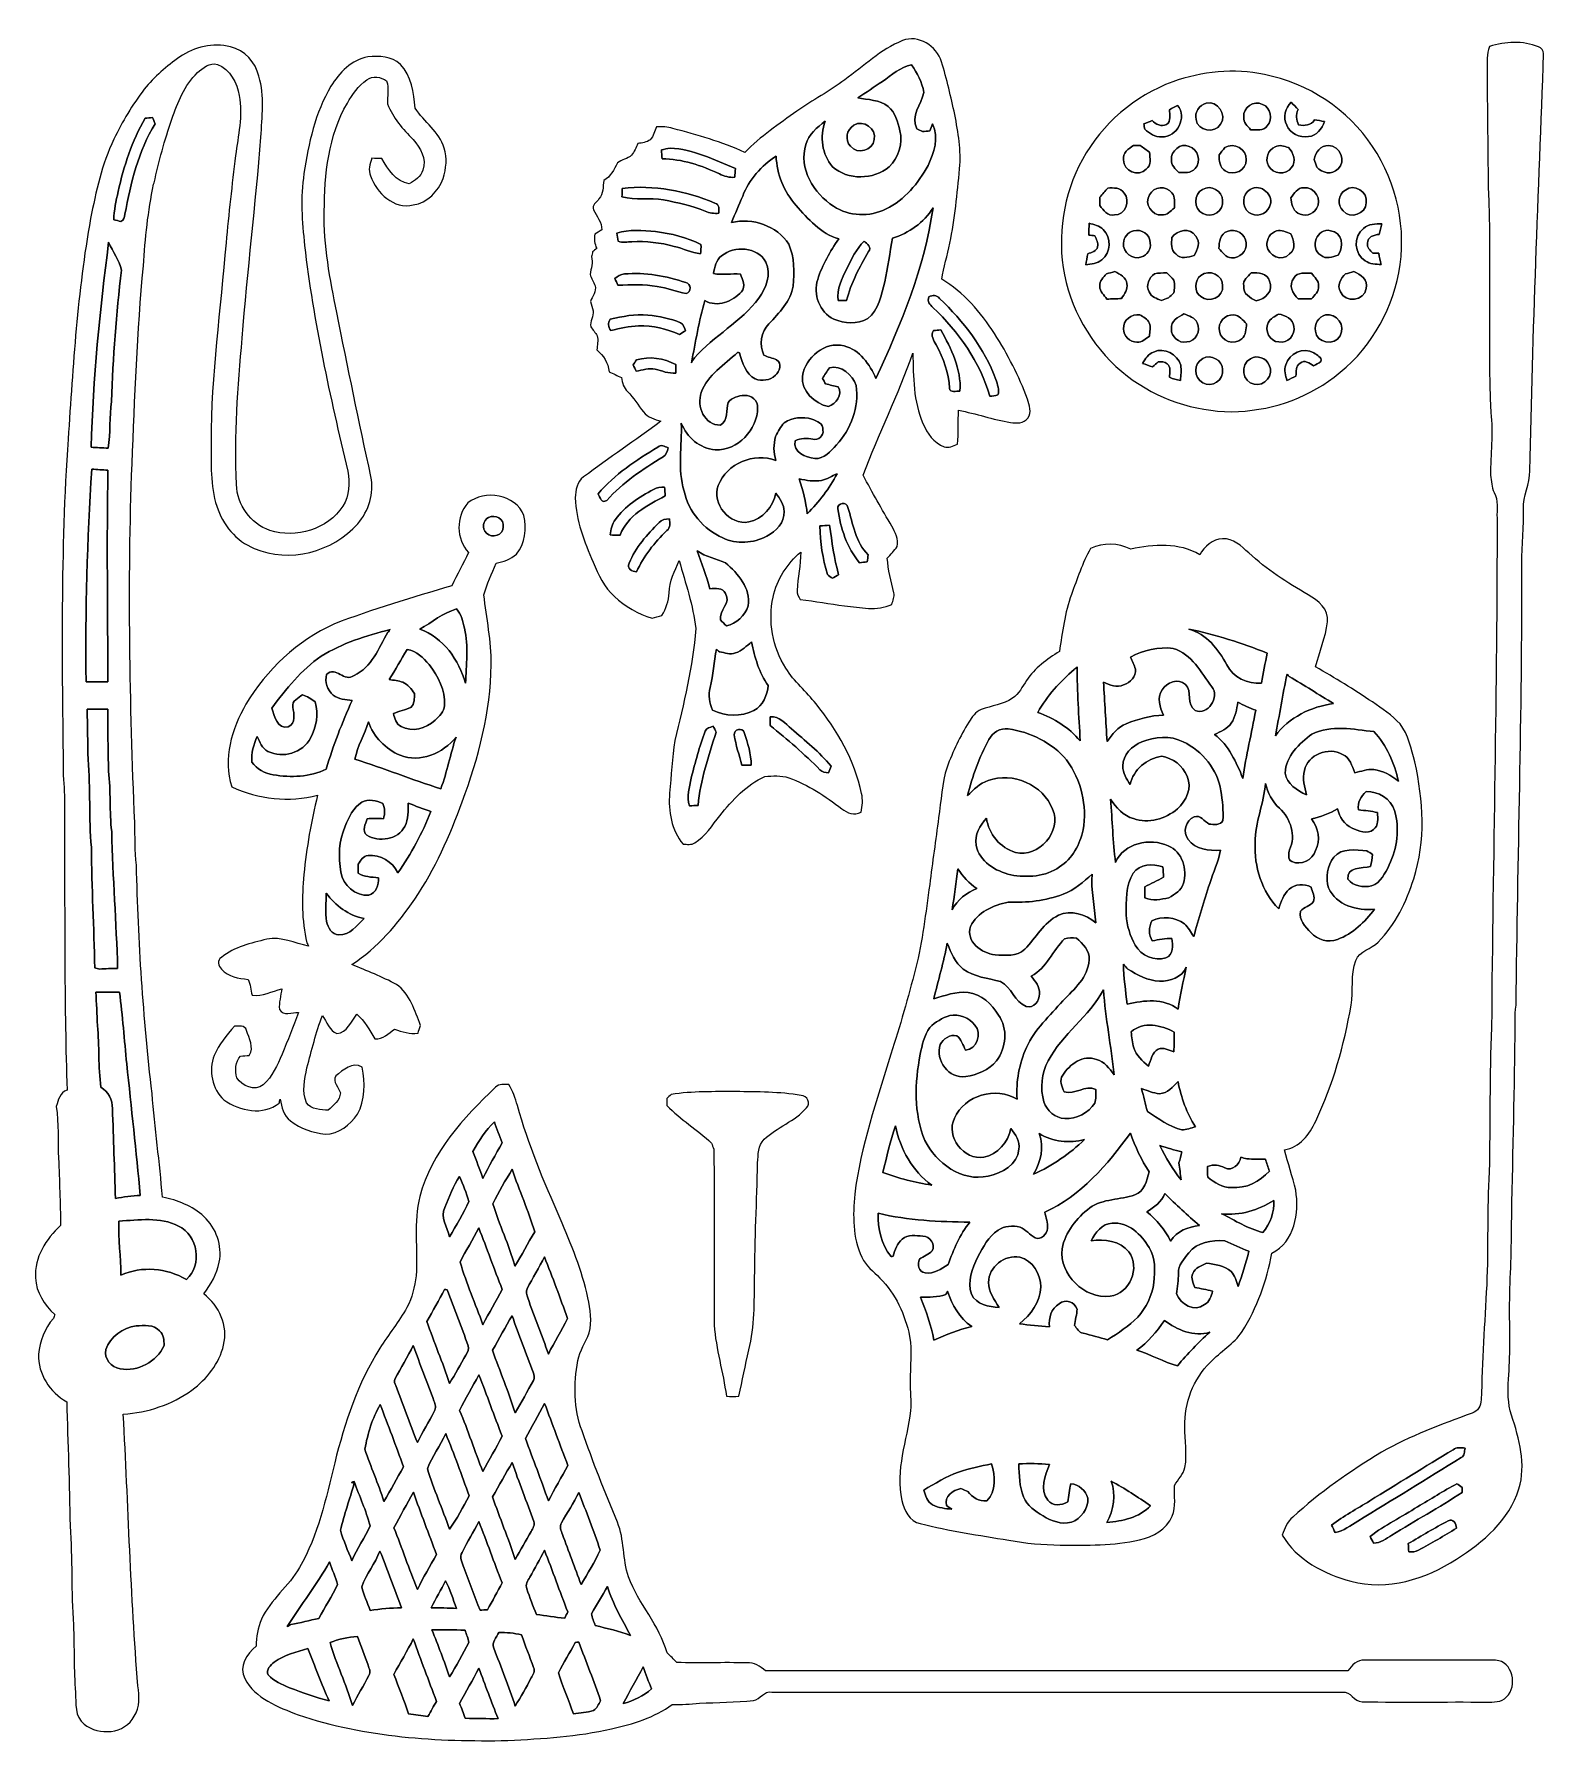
# Model space of a CAD drawing. Header units: centimetres. Extents: x -11.8 to 11.8, y -13.3 to 13.4.
import ezdxf

# ---------------------------------------------------------------- set-up
doc = ezdxf.new("R2010")
doc.units = ezdxf.units.CM
doc.header["$MEASUREMENT"] = 0
doc.layers.add('Camada 1', color=7, linetype='Continuous')

msp = doc.modelspace()

# ---------------------------------------------------------------- linework, layer by layer
at = {"layer": 'Camada 1', "color": 156}
for points, knots in [([(1.76247, 13.29513), (2.01259, 13.39638), (2.30152, 13.20976), (2.37348, 12.96423), (2.37348, 12.96423), (2.45745, 12.69223), (2.5227, 12.41495), (2.58163, 12.13661), (2.58163, 12.13661), (2.63771, 11.85862), (2.68286, 11.57464), (2.65852, 11.2903), (2.65852, 11.2903), (2.61902, 10.90012), (2.58797, 10.50783), (2.50331, 10.12401), (2.50331, 10.12401), (2.46274, 9.93598), (2.41477, 9.74972), (2.37737, 9.56098), (2.37737, 9.56098), (2.72379, 9.35743), (2.98626, 9.04205), (3.20357, 8.70973), (3.20357, 8.70973), (3.40995, 8.38693), (3.58668, 8.04439), (3.72004, 7.68456), (3.72004, 7.68456), (3.74967, 7.59107), (3.78953, 7.47394), (3.72392, 7.38645), (3.72392, 7.38645), (3.66572, 7.30003), (3.54646, 7.30673), (3.45581, 7.31767), (3.45581, 7.31767), (3.18028, 7.36635), (2.91394, 7.4563), (2.63983, 7.5117), (2.63983, 7.5117), (2.63384, 7.33354), (2.64407, 7.15432), (2.62361, 6.97688), (2.62361, 6.97688), (2.55693, 6.95607), (2.48673, 6.91091), (2.41511, 6.93983), (2.41511, 6.93983), (2.25283, 6.99664), (2.15123, 7.15256), (2.08455, 7.30284), (2.08455, 7.30284), (1.93533, 7.64892), (1.9304, 8.03345), (1.92722, 8.40422), (1.92722, 8.40422), (1.69791, 7.75582), (1.39064, 7.13668), (1.15005, 6.49286), (1.15005, 6.49286), (1.2901, 6.22265), (1.44251, 5.95841), (1.59773, 5.69629), (1.59773, 5.69629), (1.64606, 5.59893), (1.71309, 5.48815), (1.68063, 5.37598), (1.68063, 5.37598), (1.63512, 5.31035), (1.57726, 5.25426), (1.5261, 5.19324), (1.5261, 5.19324), (1.53916, 5.01049), (1.58396, 4.8327), (1.6263, 4.6549), (1.6263, 4.6549), (1.64535, 4.59176), (1.61325, 4.53143), (1.59878, 4.47111), (1.59878, 4.47111), (1.36207, 4.36386), (1.10277, 4.42207), (0.85583, 4.45065), (0.85583, 4.45065), (0.62476, 4.4764), (0.39652, 4.52472), (0.1651, 4.54766), (0.1651, 4.54766), (0.14252, 4.59246), (0.10442, 4.6362), (0.11394, 4.69018), (0.11394, 4.69018), (0.12734, 4.89091), (0.16651, 5.08952), (0.17322, 5.29096), (0.17322, 5.29096), (-0.04163, 5.10928), (-0.20143, 4.86375), (-0.25929, 4.58645), (-0.25929, 4.58645), (-0.3443, 4.20828), (-0.26952, 3.80083), (-0.06068, 3.47486), (-0.06068, 3.47486), (0.06419, 3.26214), (0.26034, 3.1069), (0.41134, 2.91465), (0.41134, 2.91465), (0.74436, 2.50542), (1.01635, 2.032), (1.12253, 1.51095), (1.12253, 1.51095), (1.14793, 1.41427), (1.13558, 1.3148), (1.11512, 1.21884), (1.11512, 1.21884), (1.00999, 1.1617), (0.90134, 1.20685), (0.81385, 1.27423), (0.81385, 1.27423), (0.55703, 1.46614), (0.28857, 1.65135), (-0.01658, 1.75789), (-0.01658, 1.75789), (-0.13616, 1.80092), (-0.26528, 1.78717), (-0.3891, 1.77729), (-0.3891, 1.77729), (-0.68085, 1.64994), (-0.89887, 1.40899), (-1.09326, 1.16521), (-1.09326, 1.16521), (-1.21567, 1.01635), (-1.31903, 0.84384), (-1.48554, 0.73871), (-1.48554, 0.73871), (-1.54023, 0.70309), (-1.60867, 0.72002), (-1.6697, 0.71683), (-1.6697, 0.71683), (-1.85032, 0.93944), (-1.905, 1.23825), (-1.87959, 1.51765), (-1.87959, 1.51765), (-1.85173, 1.79246), (-1.84255, 2.0694), (-1.79811, 2.34244), (-1.79811, 2.34244), (-1.6637, 2.92028), (-1.51024, 3.49885), (-1.47143, 4.09292), (-1.47143, 4.09292), (-1.50917, 4.45664), (-1.63405, 4.80484), (-1.73036, 5.15654), (-1.73036, 5.15654), (-1.80199, 4.99604), (-1.88136, 4.83305), (-1.88841, 4.6542), (-1.88841, 4.6542), (-1.89476, 4.5272), (-1.93216, 4.40302), (-2.00271, 4.29648), (-2.00271, 4.29648), (-2.05317, 4.28412), (-2.10397, 4.27073), (-2.15406, 4.25732), (-2.15406, 4.25732), (-2.37313, 4.32293), (-2.57668, 4.439), (-2.74496, 4.59351), (-2.74496, 4.59351), (-2.90089, 4.74027), (-2.99544, 4.93642), (-3.07764, 5.13079), (-3.07764, 5.13079), (-3.21168, 5.45324), (-3.34856, 5.7859), (-3.35738, 6.13974), (-3.35738, 6.13974), (-3.34963, 6.25756), (-3.33304, 6.39514), (-3.22579, 6.46606), (-3.22579, 6.46606), (-2.82857, 6.76485), (-2.41477, 7.04074), (-2.01612, 7.33743), (-2.01612, 7.33743), (-2.11525, 7.36564), (-2.21967, 7.40021), (-2.28706, 7.48312), (-2.28706, 7.48312), (-2.37348, 7.58754), (-2.44157, 7.70643), (-2.53824, 7.80204), (-2.53824, 7.80204), (-2.60208, 7.85741), (-2.61832, 7.94208), (-2.63525, 8.0204), (-2.63525, 8.0204), (-2.6984, 8.05321), (-2.7626, 8.08425), (-2.82716, 8.11388), (-2.82716, 8.11388), (-2.83915, 8.25323), (-2.91394, 8.36577), (-3.01766, 8.45431), (-3.01766, 8.45431), (-3.01308, 8.52805), (-2.99473, 8.60354), (-3.01166, 8.67656), (-3.01166, 8.67656), (-3.04305, 8.72525), (-3.08256, 8.76829), (-3.11326, 8.81732), (-3.11326, 8.81732), (-3.13124, 8.90269), (-3.06811, 8.98207), (-3.07728, 9.06815), (-3.07728, 9.06815), (-3.08609, 9.11754), (-3.10409, 9.16481), (-3.11891, 9.21244), (-3.11891, 9.21244), (-3.08609, 9.29075), (-3.0226, 9.36766), (-3.04553, 9.45761), (-3.04553, 9.45761), (-3.06563, 9.52005), (-3.10479, 9.57403), (-3.1249, 9.63612), (-3.1249, 9.63612), (-3.10973, 9.72925), (-3.07552, 9.82098), (-3.10198, 9.91622), (-3.10198, 9.91622), (-3.09774, 9.93422), (-3.08892, 9.97055), (-3.08468, 9.98855), (-3.08468, 9.98855), (-3.06882, 10.0023), (-3.03742, 10.02982), (-3.02153, 10.04358), (-3.02153, 10.04358), (-3.05505, 10.11413), (-3.06563, 10.19069), (-3.05187, 10.26724), (-3.05187, 10.26724), (-3.01449, 10.28876), (-2.97709, 10.31028), (-2.9397, 10.33215), (-2.9397, 10.33215), (-2.9404, 10.45316), (-3.01941, 10.54593), (-3.06987, 10.64894), (-3.06987, 10.64894), (-3.10373, 10.7202), (-3.01941, 10.76677), (-2.98555, 10.81758), (-2.98555, 10.81758), (-2.90795, 10.89307), (-2.93051, 11.01124), (-2.91007, 11.10826), (-2.91007, 11.10826), (-2.8007, 11.16506), (-2.75096, 11.27724), (-2.69699, 11.38061), (-2.69699, 11.38061), (-2.63313, 11.43634), (-2.53505, 11.43917), (-2.47543, 11.50267), (-2.47543, 11.50267), (-2.43346, 11.55734), (-2.40736, 11.6219), (-2.37596, 11.68258), (-2.37596, 11.68258), (-2.3114, 11.69811), (-2.23943, 11.70163), (-2.1851, 11.74361), (-2.1851, 11.74361), (-2.13042, 11.79829), (-2.11349, 11.87696), (-2.08492, 11.94611), (-2.08492, 11.94611), (-1.99848, 11.95211), (-1.91099, 11.94681), (-1.82738, 11.92141), (-1.82738, 11.92141), (-1.44638, 11.81487), (-1.06221, 11.71116), (-0.70131, 11.54641), (-0.70131, 11.54641), (-0.45861, 11.79547), (-0.16932, 11.99197), (0.11219, 12.19305), (0.11219, 12.19305), (0.35701, 12.3645), (0.62264, 12.50385), (0.86147, 12.68377), (0.86147, 12.68377), (1.15639, 12.89402), (1.42239, 13.1572), (1.76247, 13.29513)], [0, 0, 0, 0, 0.01298701, 0.01298701, 0.01298701, 0.01298701, 0.02597403, 0.02597403, 0.02597403, 0.02597403, 0.03896104, 0.03896104, 0.03896104, 0.03896104, 0.05194805, 0.05194805, 0.05194805, 0.05194805, 0.06493506, 0.06493506, 0.06493506, 0.06493506, 0.07792208, 0.07792208, 0.07792208, 0.07792208, 0.09090909, 0.09090909, 0.09090909, 0.09090909, 0.1038961, 0.1038961, 0.1038961, 0.1038961, 0.11688312, 0.11688312, 0.11688312, 0.11688312, 0.12987013, 0.12987013, 0.12987013, 0.12987013, 0.14285714, 0.14285714, 0.14285714, 0.14285714, 0.15584416, 0.15584416, 0.15584416, 0.15584416, 0.16883117, 0.16883117, 0.16883117, 0.16883117, 0.18181818, 0.18181818, 0.18181818, 0.18181818, 0.19480519, 0.19480519, 0.19480519, 0.19480519, 0.20779221, 0.20779221, 0.20779221, 0.20779221, 0.22077922, 0.22077922, 0.22077922, 0.22077922, 0.23376623, 0.23376623, 0.23376623, 0.23376623, 0.24675325, 0.24675325, 0.24675325, 0.24675325, 0.25974026, 0.25974026, 0.25974026, 0.25974026, 0.27272727, 0.27272727, 0.27272727, 0.27272727, 0.28571429, 0.28571429, 0.28571429, 0.28571429, 0.2987013, 0.2987013, 0.2987013, 0.2987013, 0.31168831, 0.31168831, 0.31168831, 0.31168831, 0.32467532, 0.32467532, 0.32467532, 0.32467532, 0.33766234, 0.33766234, 0.33766234, 0.33766234, 0.35064935, 0.35064935, 0.35064935, 0.35064935, 0.36363636, 0.36363636, 0.36363636, 0.36363636, 0.37662338, 0.37662338, 0.37662338, 0.37662338, 0.38961039, 0.38961039, 0.38961039, 0.38961039, 0.4025974, 0.4025974, 0.4025974, 0.4025974, 0.41558442, 0.41558442, 0.41558442, 0.41558442, 0.42857143, 0.42857143, 0.42857143, 0.42857143, 0.44155844, 0.44155844, 0.44155844, 0.44155844, 0.45454545, 0.45454545, 0.45454545, 0.45454545, 0.46753247, 0.46753247, 0.46753247, 0.46753247, 0.48051948, 0.48051948, 0.48051948, 0.48051948, 0.49350649, 0.49350649, 0.49350649, 0.49350649, 0.50649351, 0.50649351, 0.50649351, 0.50649351, 0.51948052, 0.51948052, 0.51948052, 0.51948052, 0.53246753, 0.53246753, 0.53246753, 0.53246753, 0.54545455, 0.54545455, 0.54545455, 0.54545455, 0.55844156, 0.55844156, 0.55844156, 0.55844156, 0.57142857, 0.57142857, 0.57142857, 0.57142857, 0.58441558, 0.58441558, 0.58441558, 0.58441558, 0.5974026, 0.5974026, 0.5974026, 0.5974026, 0.61038961, 0.61038961, 0.61038961, 0.61038961, 0.62337662, 0.62337662, 0.62337662, 0.62337662, 0.63636364, 0.63636364, 0.63636364, 0.63636364, 0.64935065, 0.64935065, 0.64935065, 0.64935065, 0.66233766, 0.66233766, 0.66233766, 0.66233766, 0.67532468, 0.67532468, 0.67532468, 0.67532468, 0.68831169, 0.68831169, 0.68831169, 0.68831169, 0.7012987, 0.7012987, 0.7012987, 0.7012987, 0.71428571, 0.71428571, 0.71428571, 0.71428571, 0.72727273, 0.72727273, 0.72727273, 0.72727273, 0.74025974, 0.74025974, 0.74025974, 0.74025974, 0.75324675, 0.75324675, 0.75324675, 0.75324675, 0.76623377, 0.76623377, 0.76623377, 0.76623377, 0.77922078, 0.77922078, 0.77922078, 0.77922078, 0.79220779, 0.79220779, 0.79220779, 0.79220779, 0.80519481, 0.80519481, 0.80519481, 0.80519481, 0.81818182, 0.81818182, 0.81818182, 0.81818182, 0.83116883, 0.83116883, 0.83116883, 0.83116883, 0.84415584, 0.84415584, 0.84415584, 0.84415584, 0.85714286, 0.85714286, 0.85714286, 0.85714286, 0.87012987, 0.87012987, 0.87012987, 0.87012987, 0.88311688, 0.88311688, 0.88311688, 0.88311688, 0.8961039, 0.8961039, 0.8961039, 0.8961039, 0.90909091, 0.90909091, 0.90909091, 0.90909091, 0.92207792, 0.92207792, 0.92207792, 0.92207792, 0.93506494, 0.93506494, 0.93506494, 0.93506494, 0.94805195, 0.94805195, 0.94805195, 0.94805195, 0.96103896, 0.96103896, 0.96103896, 0.96103896, 0.97402597, 0.97402597, 0.97402597, 0.97402597, 1, 1, 1, 1]), ([(-9.5444, 13.04007), (-9.31826, 13.19952), (-9.02264, 13.26232), (-8.75206, 13.19917), (-8.75206, 13.19917), (-8.53087, 13.14484), (-8.36048, 12.95576), (-8.30685, 12.73704), (-8.30685, 12.73704), (-8.20842, 12.42624), (-8.26346, 12.10098), (-8.27475, 11.78313), (-8.27475, 11.78313), (-8.35871, 10.73361), (-8.48713, 9.68762), (-8.56756, 8.6374), (-8.56756, 8.6374), (-8.63776, 7.87681), (-8.69244, 7.112), (-8.65928, 6.34753), (-8.65928, 6.34753), (-8.64411, 6.0332), (-8.4402, 5.73122), (-8.13681, 5.63068), (-8.13681, 5.63068), (-7.73007, 5.49909), (-7.22736, 5.64127), (-6.99416, 6.01169), (-6.99416, 6.01169), (-6.89081, 6.17185), (-6.87987, 6.37292), (-6.91727, 6.55567), (-6.91727, 6.55567), (-7.19172, 7.72266), (-7.45525, 8.89634), (-7.59213, 10.08873), (-7.59213, 10.08873), (-7.63198, 10.46233), (-7.65951, 10.84121), (-7.60165, 11.21444), (-7.60165, 11.21444), (-7.53215, 11.68646), (-7.42562, 12.16589), (-7.18043, 12.58076), (-7.18043, 12.58076), (-7.04849, 12.79207), (-6.85835, 12.9995), (-6.60011, 13.03972), (-6.60011, 13.03972), (-6.42691, 13.0556), (-6.22547, 13.05383), (-6.09353, 12.9226), (-6.09353, 12.9226), (-5.91855, 12.74127), (-5.88115, 12.47986), (-5.86387, 12.23997), (-5.86387, 12.23997), (-5.72206, 12.02443), (-5.48464, 11.8692), (-5.40878, 11.61167), (-5.40878, 11.61167), (-5.34916, 11.45751), (-5.38198, 11.29276), (-5.4222, 11.1386), (-5.4222, 11.1386), (-5.50333, 10.93681), (-5.66807, 10.75795), (-5.89104, 10.72268), (-5.89104, 10.72268), (-6.19478, 10.65318), (-6.46677, 10.90682), (-6.55884, 11.17706), (-6.55884, 11.17706), (-6.5987, 11.26771), (-6.57506, 11.36614), (-6.53908, 11.45327), (-6.53908, 11.45327), (-6.48794, 11.45117), (-6.43643, 11.4494), (-6.38493, 11.44799), (-6.38493, 11.44799), (-6.27944, 11.285), (-6.17007, 11.07863), (-5.95453, 11.05534), (-5.95453, 11.05534), (-5.86705, 11.10721), (-5.77285, 11.16647), (-5.74004, 11.26912), (-5.74004, 11.26912), (-5.68006, 11.44551), (-5.77708, 11.61873), (-5.89421, 11.74537), (-5.89421, 11.74537), (-6.05225, 11.91189), (-6.21276, 12.08475), (-6.29284, 12.30488), (-6.29284, 12.30488), (-6.30025, 12.42377), (-6.27027, 12.55006), (-6.30802, 12.66472), (-6.30802, 12.66472), (-6.39692, 12.72716), (-6.52568, 12.75009), (-6.61846, 12.68306), (-6.61846, 12.68306), (-6.7497, 12.58992), (-6.84213, 12.4534), (-6.92291, 12.31687), (-6.92291, 12.31687), (-7.21924, 11.80641), (-7.28169, 11.19963), (-7.28415, 10.62037), (-7.28415, 10.62037), (-7.29509, 10.08732), (-7.19454, 9.56168), (-7.088, 9.04169), (-7.088, 9.04169), (-6.91727, 8.18373), (-6.73946, 7.32754), (-6.55425, 6.47276), (-6.55425, 6.47276), (-6.49887, 6.20994), (-6.58741, 5.93478), (-6.75993, 5.73369), (-6.75993, 5.73369), (-7.15186, 5.28954), (-7.82849, 5.11352), (-8.37953, 5.34704), (-8.37953, 5.34704), (-8.66422, 5.46099), (-8.87518, 5.71782), (-8.96479, 6.00745), (-8.96479, 6.00745), (-9.07273, 6.33377), (-9.05263, 6.68126), (-9.05615, 7.01957), (-9.05615, 7.01957), (-9.05686, 8.06132), (-8.90446, 9.0939), (-8.82156, 10.13036), (-8.82156, 10.13036), (-8.77852, 10.58615), (-8.72877, 11.04123), (-8.67163, 11.49526), (-8.67163, 11.49526), (-8.63423, 11.80605), (-8.55733, 12.12038), (-8.61377, 12.434), (-8.61377, 12.434), (-8.65046, 12.63437), (-8.75594, 12.84464), (-8.95597, 12.92331), (-8.95597, 12.92331), (-9.07732, 12.95576), (-9.18386, 12.86827), (-9.26888, 12.79383), (-9.26888, 12.79383), (-9.47137, 12.59663), (-9.58003, 12.32711), (-9.67034, 12.06464), (-9.67034, 12.06464), (-9.77758, 11.73726), (-9.87954, 11.40707), (-9.94375, 11.06805), (-9.94375, 11.06805), (-9.94375, 11.06805), (-9.95574, 11.04618), (-9.95574, 11.04618), (-9.95574, 11.04618), (-10.04111, 10.62566), (-10.08979, 10.1988), (-10.11484, 9.77053), (-10.11484, 9.77053), (-10.20867, 8.73865), (-10.25137, 7.70431), (-10.29264, 6.66925), (-10.29264, 6.66925), (-10.36461, 4.80024), (-10.32721, 2.9284), (-10.25031, 1.06045), (-10.25031, 1.06045), (-10.23972, 0.8375), (-10.25489, 0.61277), (-10.22314, 0.39088), (-10.22314, 0.39088), (-10.19598, -0.80291), (-10.11802, -1.99495), (-9.97867, -3.18099), (-9.97867, -3.18099), (-9.92998, -3.72285), (-9.86402, -4.26332), (-9.81463, -4.80518), (-9.81463, -4.80518), (-9.57968, -4.85422), (-9.34402, -4.941), (-9.16833, -5.10998), (-9.16833, -5.10998), (-8.97748, -5.28672), (-8.87236, -5.56401), (-8.92916, -5.82188), (-8.92916, -5.82188), (-8.95843, -6.00745), (-9.06215, -6.16866), (-9.16798, -6.31966), (-9.16798, -6.31966), (-8.93197, -6.50451), (-8.78275, -6.82201), (-8.86001, -7.12116), (-8.86001, -7.12116), (-8.92386, -7.41045), (-9.12318, -7.64928), (-9.35495, -7.82425), (-9.35495, -7.82425), (-9.66575, -8.05285), (-10.0464, -8.17633), (-10.42916, -8.20208), (-10.42916, -8.20208), (-10.35296, -9.61955), (-10.31205, -11.03982), (-10.20127, -12.45517), (-10.20127, -12.45517), (-10.17728, -12.61463), (-10.16423, -12.78607), (-10.25771, -12.9286), (-10.25771, -12.9286), (-10.40236, -13.20765), (-10.81299, -13.24081), (-11.04265, -13.05348), (-11.04265, -13.05348), (-11.19046, -12.93459), (-11.1707, -12.72786), (-11.176, -12.55854), (-11.176, -12.55854), (-11.20598, -12.20645), (-11.1947, -11.85262), (-11.20845, -11.4995), (-11.20845, -11.4995), (-11.24797, -10.98408), (-11.22291, -10.46551), (-11.26207, -9.94974), (-11.26207, -9.94974), (-11.27125, -9.30205), (-11.297, -8.6547), (-11.31428, -8.00735), (-11.31428, -8.00735), (-11.58028, -7.86024), (-11.76443, -7.57202), (-11.75631, -7.26475), (-11.75631, -7.26475), (-11.73444, -7.05979), (-11.65789, -6.86011), (-11.52277, -6.70277), (-11.52277, -6.70277), (-11.51784, -6.68725), (-11.50761, -6.65585), (-11.50231, -6.63999), (-11.50231, -6.63999), (-11.66318, -6.49145), (-11.79407, -6.29425), (-11.80253, -6.06918), (-11.80253, -6.06918), (-11.82369, -5.74957), (-11.63884, -5.45606), (-11.41059, -5.24827), (-11.41059, -5.24827), (-11.41412, -4.89795), (-11.42787, -4.54766), (-11.44235, -4.1977), (-11.44235, -4.1977), (-11.45433, -3.92677), (-11.43917, -3.65441), (-11.47762, -3.38525), (-11.47762, -3.38525), (-11.44622, -3.28577), (-11.42223, -3.16512), (-11.30793, -3.12949), (-11.30793, -3.12949), (-11.3538, -1.82774), (-11.34286, -0.52492), (-11.34921, 0.77716), (-11.34921, 0.77716), (-11.35415, 1.11724), (-11.33827, 1.45767), (-11.36755, 1.7967), (-11.36755, 1.7967), (-11.38908, 3.55035), (-11.41377, 5.30684), (-11.29277, 7.05731), (-11.29277, 7.05731), (-11.21444, 8.2109), (-11.14707, 9.36907), (-10.94139, 10.5089), (-10.94139, 10.5089), (-10.85603, 10.93187), (-10.76536, 11.36015), (-10.57627, 11.75137), (-10.57627, 11.75137), (-10.44292, 12.02654), (-10.287, 12.29218), (-10.10179, 12.53596), (-10.10179, 12.53596), (-9.94233, 12.72998), (-9.75006, 12.89614), (-9.5444, 13.04007)], [0, 0, 0, 0, 0.01298701, 0.01298701, 0.01298701, 0.01298701, 0.02597403, 0.02597403, 0.02597403, 0.02597403, 0.03896104, 0.03896104, 0.03896104, 0.03896104, 0.05194805, 0.05194805, 0.05194805, 0.05194805, 0.06493506, 0.06493506, 0.06493506, 0.06493506, 0.07792208, 0.07792208, 0.07792208, 0.07792208, 0.09090909, 0.09090909, 0.09090909, 0.09090909, 0.1038961, 0.1038961, 0.1038961, 0.1038961, 0.11688312, 0.11688312, 0.11688312, 0.11688312, 0.12987013, 0.12987013, 0.12987013, 0.12987013, 0.14285714, 0.14285714, 0.14285714, 0.14285714, 0.15584416, 0.15584416, 0.15584416, 0.15584416, 0.16883117, 0.16883117, 0.16883117, 0.16883117, 0.18181818, 0.18181818, 0.18181818, 0.18181818, 0.19480519, 0.19480519, 0.19480519, 0.19480519, 0.20779221, 0.20779221, 0.20779221, 0.20779221, 0.22077922, 0.22077922, 0.22077922, 0.22077922, 0.23376623, 0.23376623, 0.23376623, 0.23376623, 0.24675325, 0.24675325, 0.24675325, 0.24675325, 0.25974026, 0.25974026, 0.25974026, 0.25974026, 0.27272727, 0.27272727, 0.27272727, 0.27272727, 0.28571429, 0.28571429, 0.28571429, 0.28571429, 0.2987013, 0.2987013, 0.2987013, 0.2987013, 0.31168831, 0.31168831, 0.31168831, 0.31168831, 0.32467532, 0.32467532, 0.32467532, 0.32467532, 0.33766234, 0.33766234, 0.33766234, 0.33766234, 0.35064935, 0.35064935, 0.35064935, 0.35064935, 0.36363636, 0.36363636, 0.36363636, 0.36363636, 0.37662338, 0.37662338, 0.37662338, 0.37662338, 0.38961039, 0.38961039, 0.38961039, 0.38961039, 0.4025974, 0.4025974, 0.4025974, 0.4025974, 0.41558442, 0.41558442, 0.41558442, 0.41558442, 0.42857143, 0.42857143, 0.42857143, 0.42857143, 0.44155844, 0.44155844, 0.44155844, 0.44155844, 0.45454545, 0.45454545, 0.45454545, 0.45454545, 0.46753247, 0.46753247, 0.46753247, 0.46753247, 0.48051948, 0.48051948, 0.48051948, 0.48051948, 0.49350649, 0.49350649, 0.49350649, 0.49350649, 0.50649351, 0.50649351, 0.50649351, 0.50649351, 0.51948052, 0.51948052, 0.51948052, 0.51948052, 0.53246753, 0.53246753, 0.53246753, 0.53246753, 0.54545455, 0.54545455, 0.54545455, 0.54545455, 0.55844156, 0.55844156, 0.55844156, 0.55844156, 0.57142857, 0.57142857, 0.57142857, 0.57142857, 0.58441558, 0.58441558, 0.58441558, 0.58441558, 0.5974026, 0.5974026, 0.5974026, 0.5974026, 0.61038961, 0.61038961, 0.61038961, 0.61038961, 0.62337662, 0.62337662, 0.62337662, 0.62337662, 0.63636364, 0.63636364, 0.63636364, 0.63636364, 0.64935065, 0.64935065, 0.64935065, 0.64935065, 0.66233766, 0.66233766, 0.66233766, 0.66233766, 0.67532468, 0.67532468, 0.67532468, 0.67532468, 0.68831169, 0.68831169, 0.68831169, 0.68831169, 0.7012987, 0.7012987, 0.7012987, 0.7012987, 0.71428571, 0.71428571, 0.71428571, 0.71428571, 0.72727273, 0.72727273, 0.72727273, 0.72727273, 0.74025974, 0.74025974, 0.74025974, 0.74025974, 0.75324675, 0.75324675, 0.75324675, 0.75324675, 0.76623377, 0.76623377, 0.76623377, 0.76623377, 0.77922078, 0.77922078, 0.77922078, 0.77922078, 0.79220779, 0.79220779, 0.79220779, 0.79220779, 0.80519481, 0.80519481, 0.80519481, 0.80519481, 0.81818182, 0.81818182, 0.81818182, 0.81818182, 0.83116883, 0.83116883, 0.83116883, 0.83116883, 0.84415584, 0.84415584, 0.84415584, 0.84415584, 0.85714286, 0.85714286, 0.85714286, 0.85714286, 0.87012987, 0.87012987, 0.87012987, 0.87012987, 0.88311688, 0.88311688, 0.88311688, 0.88311688, 0.8961039, 0.8961039, 0.8961039, 0.8961039, 0.90909091, 0.90909091, 0.90909091, 0.90909091, 0.92207792, 0.92207792, 0.92207792, 0.92207792, 0.93506494, 0.93506494, 0.93506494, 0.93506494, 0.94805195, 0.94805195, 0.94805195, 0.94805195, 0.96103896, 0.96103896, 0.96103896, 0.96103896, 0.97402597, 0.97402597, 0.97402597, 0.97402597, 1, 1, 1, 1]), ([(10.95092, 13.20411), (11.19786, 13.28137), (11.47056, 13.2976), (11.71397, 13.19776), (11.71397, 13.19776), (11.75666, 13.18118), (11.79971, 13.14167), (11.79688, 13.09193), (11.79688, 13.09193), (11.71751, 10.9167), (11.62295, 8.74112), (11.58063, 6.56412), (11.58063, 6.56412), (11.58768, 6.35635), (11.46951, 6.16937), (11.48115, 5.96159), (11.48115, 5.96159), (11.48749, 5.66666), (11.45151, 5.37386), (11.45433, 5.07929), (11.45433, 5.07929), (11.46315, 2.78482), (11.39084, 0.49176), (11.36509, -1.80233), (11.36509, -1.80233), (11.34145, -1.96461), (11.35274, -2.12936), (11.3485, -2.29305), (11.3485, -2.29305), (11.34285, -3.28083), (11.30828, -4.2679), (11.29524, -5.25604), (11.29524, -5.25604), (11.29417, -5.69136), (11.26842, -6.12668), (11.26243, -6.56237), (11.26243, -6.56237), (11.26666, -6.92572), (11.27548, -7.29051), (11.24654, -7.65352), (11.24654, -7.65352), (11.23738, -7.84224), (11.23244, -8.03556), (11.29488, -8.21689), (11.29488, -8.21689), (11.41377, -8.5866), (11.52842, -8.98666), (11.40777, -9.3719), (11.40777, -9.3719), (11.25819, -9.85943), (10.85003, -10.20621), (10.43305, -10.46973), (10.43305, -10.46973), (9.95291, -10.78301), (9.35002, -10.97033), (8.78134, -10.81475), (8.78134, -10.81475), (8.36083, -10.70397), (7.93114, -10.48137), (7.70573, -10.09438), (7.70573, -10.09438), (7.74276, -9.99172), (7.78262, -9.88447), (7.87011, -9.81321), (7.87011, -9.81321), (8.29522, -9.42728), (8.76652, -9.0946), (9.25795, -8.79897), (9.25795, -8.79897), (9.70562, -8.54109), (10.19386, -8.36541), (10.67647, -8.18549), (10.67647, -8.18549), (10.76607, -8.15903), (10.81863, -8.06626), (10.81792, -7.9763), (10.81792, -7.9763), (10.84192, -7.37693), (10.86872, -6.77686), (10.90612, -6.17819), (10.90612, -6.17819), (10.93011, -5.5894), (10.91035, -4.99921), (10.94458, -4.41077), (10.94458, -4.41077), (10.95974, -3.65724), (10.94809, -2.903), (10.98125, -2.14982), (10.98125, -2.14982), (11.00208, 0.50729), (11.06981, 3.16371), (11.06733, 5.82117), (11.06733, 5.82117), (11.0617, 5.95595), (11.09169, 6.10129), (11.02147, 6.2244), (11.02147, 6.2244), (10.98055, 6.30765), (10.98196, 6.40257), (10.96398, 6.49181), (10.96398, 6.49181), (10.96503, 6.81989), (11.01302, 7.14869), (10.96822, 7.47606), (10.96822, 7.47606), (10.91917, 8.65081), (10.98091, 9.82839), (10.92941, 11.00278), (10.92941, 11.00278), (10.92412, 11.67447), (10.91106, 12.34651), (10.91459, 13.0182), (10.91459, 13.0182), (10.91247, 13.0824), (10.93011, 13.14414), (10.95092, 13.20411)], [0, 0, 0, 0, 0.03333333, 0.03333333, 0.03333333, 0.03333333, 0.06666667, 0.06666667, 0.06666667, 0.06666667, 0.1, 0.1, 0.1, 0.1, 0.13333333, 0.13333333, 0.13333333, 0.13333333, 0.16666667, 0.16666667, 0.16666667, 0.16666667, 0.2, 0.2, 0.2, 0.2, 0.23333333, 0.23333333, 0.23333333, 0.23333333, 0.26666667, 0.26666667, 0.26666667, 0.26666667, 0.3, 0.3, 0.3, 0.3, 0.33333333, 0.33333333, 0.33333333, 0.33333333, 0.36666667, 0.36666667, 0.36666667, 0.36666667, 0.4, 0.4, 0.4, 0.4, 0.43333333, 0.43333333, 0.43333333, 0.43333333, 0.46666667, 0.46666667, 0.46666667, 0.46666667, 0.5, 0.5, 0.5, 0.5, 0.53333333, 0.53333333, 0.53333333, 0.53333333, 0.56666667, 0.56666667, 0.56666667, 0.56666667, 0.6, 0.6, 0.6, 0.6, 0.63333333, 0.63333333, 0.63333333, 0.63333333, 0.66666667, 0.66666667, 0.66666667, 0.66666667, 0.7, 0.7, 0.7, 0.7, 0.73333333, 0.73333333, 0.73333333, 0.73333333, 0.76666667, 0.76666667, 0.76666667, 0.76666667, 0.8, 0.8, 0.8, 0.8, 0.83333333, 0.83333333, 0.83333333, 0.83333333, 0.86666667, 0.86666667, 0.86666667, 0.86666667, 0.9, 0.9, 0.9, 0.9, 0.93333333, 0.93333333, 0.93333333, 0.93333333, 1, 1, 1, 1]), ([(1.44921, 12.65696), (1.44921, 12.65696), (1.44921, 12.65696), (1.44921, 12.65696), (1.44921, 12.65696), (1.32045, 12.57194), (1.1952, 12.48092), (1.06327, 12.40084), (1.06327, 12.40084), (1.22519, 12.37085), (1.40263, 12.36662), (1.54094, 12.26643), (1.54094, 12.26643), (1.64923, 12.16906), (1.68945, 12.02266), (1.72225, 11.88578), (1.72225, 11.88578), (1.77799, 11.68576), (1.7011, 11.46315), (1.55363, 11.32204), (1.55363, 11.32204), (1.31127, 11.1132), (0.9084, 11.10791), (0.66815, 11.32204), (0.66815, 11.32204), (0.502, 11.51361), (0.46601, 11.79723), (0.55421, 12.03219), (0.55421, 12.03219), (0.42969, 11.93553), (0.29703, 11.8304), (0.25152, 11.672), (0.25152, 11.672), (0.13441, 11.29558), (0.37253, 10.90153), (0.68686, 10.70327), (0.68686, 10.70327), (0.92638, 10.54064), (1.25024, 10.53324), (1.50671, 10.66058), (1.50671, 10.66058), (1.79916, 10.79958), (2.01048, 11.06382), (2.16393, 11.3418), (2.16393, 11.3418), (2.26272, 11.53795), (2.33362, 11.78065), (2.23519, 11.99056), (2.23519, 11.99056), (2.22074, 11.95458), (2.20627, 11.91823), (2.19251, 11.88226), (2.19251, 11.88226), (2.16322, 11.87979), (2.10431, 11.8745), (2.07503, 11.87203), (2.07503, 11.87203), (2.05351, 11.88295), (2.01083, 11.90519), (1.98931, 11.91648), (1.98931, 11.91648), (1.87888, 12.1165), (2.0655, 12.2943), (2.09761, 12.4855), (2.09761, 12.4855), (2.07186, 12.64284), (1.99354, 12.78466), (1.90712, 12.9166), (1.90712, 12.9166), (1.72861, 12.88344), (1.59561, 12.75362), (1.44921, 12.65696)], [0, 0, 0, 0, 0.05263158, 0.05263158, 0.05263158, 0.05263158, 0.10526316, 0.10526316, 0.10526316, 0.10526316, 0.15789474, 0.15789474, 0.15789474, 0.15789474, 0.21052632, 0.21052632, 0.21052632, 0.21052632, 0.26315789, 0.26315789, 0.26315789, 0.26315789, 0.31578947, 0.31578947, 0.31578947, 0.31578947, 0.36842105, 0.36842105, 0.36842105, 0.36842105, 0.42105263, 0.42105263, 0.42105263, 0.42105263, 0.47368421, 0.47368421, 0.47368421, 0.47368421, 0.52631579, 0.52631579, 0.52631579, 0.52631579, 0.57894737, 0.57894737, 0.57894737, 0.57894737, 0.63157895, 0.63157895, 0.63157895, 0.63157895, 0.68421053, 0.68421053, 0.68421053, 0.68421053, 0.73684211, 0.73684211, 0.73684211, 0.73684211, 0.78947368, 0.78947368, 0.78947368, 0.78947368, 0.84210526, 0.84210526, 0.84210526, 0.84210526, 0.89473684, 0.89473684, 0.89473684, 0.89473684, 1, 1, 1, 1]), ([(5.99193, 12.6499), (6.44913, 12.81288), (6.95042, 12.86615), (7.42738, 12.76244), (7.42738, 12.76244), (8.11247, 12.63297), (8.73407, 12.21528), (9.12071, 11.63637), (9.12071, 11.63637), (9.50736, 11.06487), (9.65694, 10.34097), (9.53206, 9.66293), (9.53206, 9.66293), (9.40364, 9.02052), (9.04804, 8.41869), (8.51782, 8.02852), (8.51782, 8.02852), (8.06097, 7.67927), (7.48736, 7.49158), (6.91373, 7.48805), (6.91373, 7.48805), (6.3306, 7.49017), (5.74886, 7.6849), (5.28742, 8.04262), (5.28742, 8.04262), (4.78048, 8.42962), (4.42948, 9.005), (4.29894, 9.62765), (4.29894, 9.62765), (4.17865, 10.23902), (4.27884, 10.88918), (4.57975, 11.43458), (4.57975, 11.43458), (4.88456, 11.99126), (5.39608, 12.43117), (5.99193, 12.6499)], [0, 0, 0, 0, 0.1, 0.1, 0.1, 0.1, 0.2, 0.2, 0.2, 0.2, 0.3, 0.3, 0.3, 0.3, 0.4, 0.4, 0.4, 0.4, 0.5, 0.5, 0.5, 0.5, 0.6, 0.6, 0.6, 0.6, 0.7, 0.7, 0.7, 0.7, 0.8, 0.8, 0.8, 0.8, 1, 1, 1, 1]), ([(6.51722, 12.31652), (6.51722, 12.31652), (6.51722, 12.31652), (6.51722, 12.31652), (6.51722, 12.31652), (6.40927, 12.28442), (6.32919, 12.17576), (6.35847, 12.06111), (6.35847, 12.06111), (6.37821, 11.88295), (6.65302, 11.83004), (6.74122, 11.98668), (6.74122, 11.98668), (6.84705, 12.13731), (6.69325, 12.35816), (6.51722, 12.31652)], [0, 0, 0, 0, 0.2, 0.2, 0.2, 0.2, 0.4, 0.4, 0.4, 0.4, 0.6, 0.6, 0.6, 0.6, 1, 1, 1, 1]), ([(7.10388, 12.09815), (7.10388, 12.09815), (7.10388, 12.09815), (7.10388, 12.09815), (7.10388, 12.09815), (7.09259, 12.0142), (7.16455, 11.95987), (7.21147, 11.9013), (7.21147, 11.9013), (7.29967, 11.90201), (7.4168, 11.8745), (7.47289, 11.9634), (7.47289, 11.9634), (7.56742, 12.06252), (7.52651, 12.24844), (7.39844, 12.29606), (7.39844, 12.29606), (7.26863, 12.37191), (7.08483, 12.24597), (7.10388, 12.09815)], [0, 0, 0, 0, 0.16666667, 0.16666667, 0.16666667, 0.16666667, 0.33333333, 0.33333333, 0.33333333, 0.33333333, 0.5, 0.5, 0.5, 0.5, 0.66666667, 0.66666667, 0.66666667, 0.66666667, 1, 1, 1, 1]), ([(7.77628, 11.97115), (7.77628, 11.97115), (7.77628, 11.97115), (7.77628, 11.97115), (7.77628, 11.97115), (7.83025, 11.84027), (7.97947, 11.76901), (8.11705, 11.79442), (8.11705, 11.79442), (8.24511, 11.80218), (8.32731, 11.91823), (8.36789, 12.02901), (8.36789, 12.02901), (8.31497, 12.03889), (8.26206, 12.04806), (8.20949, 12.05723), (8.20949, 12.05723), (8.15798, 11.96128), (8.05461, 11.96022), (7.96079, 11.97751), (7.96079, 11.97751), (7.92621, 12.05512), (7.91386, 12.13555), (7.95338, 12.21457), (7.95338, 12.21457), (7.91845, 12.25373), (7.88282, 12.29289), (7.84823, 12.33205), (7.84823, 12.33205), (7.74982, 12.2428), (7.71701, 12.0911), (7.77628, 11.97115)], [0, 0, 0, 0, 0.11111111, 0.11111111, 0.11111111, 0.11111111, 0.22222222, 0.22222222, 0.22222222, 0.22222222, 0.33333333, 0.33333333, 0.33333333, 0.33333333, 0.44444444, 0.44444444, 0.44444444, 0.44444444, 0.55555556, 0.55555556, 0.55555556, 0.55555556, 0.66666667, 0.66666667, 0.66666667, 0.66666667, 0.77777778, 0.77777778, 0.77777778, 0.77777778, 1, 1, 1, 1]), ([(-10.08661, 12.0791), (-10.08661, 12.0791), (-10.08661, 12.0791), (-10.08661, 12.0791), (-10.08661, 12.0791), (-10.29617, 11.72632), (-10.42, 11.33122), (-10.50889, 10.93293), (-10.50889, 10.93293), (-10.54029, 10.78653), (-10.57592, 10.63978), (-10.57875, 10.48914), (-10.57875, 10.48914), (-10.55052, 10.48349), (-10.49372, 10.4715), (-10.4655, 10.4655), (-10.4655, 10.4655), (-10.41964, 10.48455), (-10.41364, 10.5357), (-10.4027, 10.57768), (-10.4027, 10.57768), (-10.31098, 11.06699), (-10.19598, 11.56616), (-9.93104, 11.99444), (-9.93104, 11.99444), (-9.94163, 12.01842), (-9.96208, 12.06641), (-9.97231, 12.0904), (-9.97231, 12.0904), (-10.01042, 12.08651), (-10.04852, 12.08299), (-10.08661, 12.0791)], [0, 0, 0, 0, 0.11111111, 0.11111111, 0.11111111, 0.11111111, 0.22222222, 0.22222222, 0.22222222, 0.22222222, 0.33333333, 0.33333333, 0.33333333, 0.33333333, 0.44444444, 0.44444444, 0.44444444, 0.44444444, 0.55555556, 0.55555556, 0.55555556, 0.55555556, 0.66666667, 0.66666667, 0.66666667, 0.66666667, 0.77777778, 0.77777778, 0.77777778, 0.77777778, 1, 1, 1, 1]), ([(1.00259, 11.97151), (1.00259, 11.97151), (1.00259, 11.97151), (1.00259, 11.97151), (1.00259, 11.97151), (0.88723, 11.90625), (0.8576, 11.73797), (0.95037, 11.64096), (0.95037, 11.64096), (1.05516, 11.50902), (1.30069, 11.57498), (1.32045, 11.74537), (1.32045, 11.74537), (1.35924, 11.91612), (1.15252, 12.06676), (1.00259, 11.97151)], [0, 0, 0, 0, 0.2, 0.2, 0.2, 0.2, 0.4, 0.4, 0.4, 0.4, 0.6, 0.6, 0.6, 0.6, 1, 1, 1, 1]), ([(5.94077, 12.21422), (5.94077, 12.21422), (5.94077, 12.21422), (5.94077, 12.21422), (5.94077, 12.21422), (5.9443, 12.13484), (5.97005, 12.03783), (5.89633, 11.98104), (5.89633, 11.98104), (5.81306, 11.94117), (5.72981, 11.98421), (5.67055, 12.04347), (5.67055, 12.04347), (5.62751, 12.02619), (5.58446, 12.00925), (5.54143, 11.99268), (5.54143, 11.99268), (5.5446, 11.97151), (5.55096, 11.92882), (5.55449, 11.90766), (5.55449, 11.90766), (5.63174, 11.84698), (5.71605, 11.77854), (5.82188, 11.79159), (5.82188, 11.79159), (6.06283, 11.77219), (6.22229, 12.10027), (6.06953, 12.2816), (6.06953, 12.2816), (6.02509, 12.26185), (5.98311, 12.2375), (5.94077, 12.21422)], [0, 0, 0, 0, 0.11111111, 0.11111111, 0.11111111, 0.11111111, 0.22222222, 0.22222222, 0.22222222, 0.22222222, 0.33333333, 0.33333333, 0.33333333, 0.33333333, 0.44444444, 0.44444444, 0.44444444, 0.44444444, 0.55555556, 0.55555556, 0.55555556, 0.55555556, 0.66666667, 0.66666667, 0.66666667, 0.66666667, 0.77777778, 0.77777778, 0.77777778, 0.77777778, 1, 1, 1, 1]), ([(-2.00695, 11.58521), (-2.00695, 11.58521), (-2.00695, 11.58521), (-2.00695, 11.58521), (-2.00695, 11.58521), (-2.00447, 11.539), (-2.00166, 11.49244), (-1.99848, 11.44587), (-1.99848, 11.44587), (-1.6838, 11.4441), (-1.38324, 11.3418), (-1.10137, 11.20986), (-1.10137, 11.20986), (-1.02658, 11.1707), (-0.94473, 11.15094), (-0.86006, 11.15624), (-0.86006, 11.15624), (-0.85689, 11.20245), (-0.85407, 11.24832), (-0.85124, 11.29417), (-0.85124, 11.29417), (-1.18004, 11.43), (-1.50917, 11.59651), (-1.87147, 11.61308), (-1.87147, 11.61308), (-1.91769, 11.6085), (-1.96215, 11.59615), (-2.00695, 11.58521)], [0, 0, 0, 0, 0.125, 0.125, 0.125, 0.125, 0.25, 0.25, 0.25, 0.25, 0.375, 0.375, 0.375, 0.375, 0.5, 0.5, 0.5, 0.5, 0.625, 0.625, 0.625, 0.625, 0.75, 0.75, 0.75, 0.75, 1, 1, 1, 1]), ([(5.38091, 11.65577), (5.38091, 11.65577), (5.38091, 11.65577), (5.38091, 11.65577), (5.38091, 11.65577), (5.30119, 11.60356), (5.20593, 11.53936), (5.22357, 11.42894), (5.22357, 11.42894), (5.21441, 11.25466), (5.46099, 11.15447), (5.57742, 11.28323), (5.57742, 11.28323), (5.66561, 11.34286), (5.63174, 11.45928), (5.63138, 11.54818), (5.63138, 11.54818), (5.58129, 11.58416), (5.53154, 11.61944), (5.48075, 11.65365), (5.48075, 11.65365), (5.44724, 11.65401), (5.41372, 11.65472), (5.38091, 11.65577)], [0, 0, 0, 0, 0.14285714, 0.14285714, 0.14285714, 0.14285714, 0.28571429, 0.28571429, 0.28571429, 0.28571429, 0.42857143, 0.42857143, 0.42857143, 0.42857143, 0.57142857, 0.57142857, 0.57142857, 0.57142857, 0.71428571, 0.71428571, 0.71428571, 0.71428571, 1, 1, 1, 1]), ([(5.97252, 11.42964), (5.97252, 11.42964), (5.97252, 11.42964), (5.97252, 11.42964), (5.97252, 11.42964), (5.96159, 11.34215), (6.03744, 11.28853), (6.08858, 11.23102), (6.08858, 11.23102), (6.17573, 11.22962), (6.27979, 11.2155), (6.34188, 11.29312), (6.34188, 11.29312), (6.44594, 11.40142), (6.38951, 11.59721), (6.24733, 11.63919), (6.24733, 11.63919), (6.11681, 11.70092), (5.95877, 11.56582), (5.97252, 11.42964)], [0, 0, 0, 0, 0.16666667, 0.16666667, 0.16666667, 0.16666667, 0.33333333, 0.33333333, 0.33333333, 0.33333333, 0.5, 0.5, 0.5, 0.5, 0.66666667, 0.66666667, 0.66666667, 0.66666667, 1, 1, 1, 1]), ([(6.80649, 11.6212), (6.80649, 11.6212), (6.80649, 11.6212), (6.80649, 11.6212), (6.80649, 11.6212), (6.77721, 11.5824), (6.74758, 11.54394), (6.71829, 11.50584), (6.71829, 11.50584), (6.71724, 11.41518), (6.72677, 11.30864), (6.81355, 11.25748), (6.81355, 11.25748), (6.94443, 11.16894), (7.1494, 11.26559), (7.14304, 11.43), (7.14304, 11.43), (7.15291, 11.60073), (6.94865, 11.70657), (6.80649, 11.6212)], [0, 0, 0, 0, 0.16666667, 0.16666667, 0.16666667, 0.16666667, 0.33333333, 0.33333333, 0.33333333, 0.33333333, 0.5, 0.5, 0.5, 0.5, 0.66666667, 0.66666667, 0.66666667, 0.66666667, 1, 1, 1, 1]), ([(7.59566, 11.6339), (7.59566, 11.6339), (7.59566, 11.6339), (7.59566, 11.6339), (7.59566, 11.6339), (7.48488, 11.58804), (7.4302, 11.44023), (7.49265, 11.33615), (7.49265, 11.33615), (7.55543, 11.20527), (7.76746, 11.1834), (7.8493, 11.30723), (7.8493, 11.30723), (7.93503, 11.40318), (7.88034, 11.54112), (7.80345, 11.62332), (7.80345, 11.62332), (7.7357, 11.63461), (7.66056, 11.67482), (7.59566, 11.6339)], [0, 0, 0, 0, 0.16666667, 0.16666667, 0.16666667, 0.16666667, 0.33333333, 0.33333333, 0.33333333, 0.33333333, 0.5, 0.5, 0.5, 0.5, 0.66666667, 0.66666667, 0.66666667, 0.66666667, 1, 1, 1, 1]), ([(8.20561, 11.43564), (8.20561, 11.43564), (8.20561, 11.43564), (8.20561, 11.43564), (8.20561, 11.43564), (8.21937, 11.39613), (8.23312, 11.35591), (8.24618, 11.3157), (8.24618, 11.3157), (8.32943, 11.22326), (8.48747, 11.18517), (8.57956, 11.28641), (8.57956, 11.28641), (8.71149, 11.40777), (8.60848, 11.65295), (8.43173, 11.65331), (8.43173, 11.65331), (8.30896, 11.65859), (8.22854, 11.5443), (8.20561, 11.43564)], [0, 0, 0, 0, 0.16666667, 0.16666667, 0.16666667, 0.16666667, 0.33333333, 0.33333333, 0.33333333, 0.33333333, 0.5, 0.5, 0.5, 0.5, 0.66666667, 0.66666667, 0.66666667, 0.66666667, 1, 1, 1, 1]), ([(-0.73589, 10.86237), (-0.73589, 10.86237), (-0.73589, 10.86237), (-0.73589, 10.86237), (-0.73589, 10.86237), (-0.7955, 10.72479), (-0.85266, 10.5858), (-0.91263, 10.44856), (-0.91263, 10.44856), (-0.58173, 10.52547), (-0.20319, 10.39918), (-0.01622, 10.10814), (-0.01622, 10.10814), (0.07443, 9.90458), (0.0762, 9.6721), (0.05079, 9.45409), (0.05079, 9.45409), (0.01376, 9.21208), (-0.16686, 9.03427), (-0.32561, 8.86248), (-0.32561, 8.86248), (-0.45473, 8.73971), (-0.47837, 8.52981), (-0.40428, 8.37282), (-0.40428, 8.37282), (-0.34466, 8.33402), (-0.26846, 8.33154), (-0.2053, 8.29874), (-0.2053, 8.29874), (-0.11818, 8.24547), (-0.15662, 8.11247), (-0.22577, 8.05849), (-0.22577, 8.05849), (-0.30514, 7.97348), (-0.43602, 7.96431), (-0.54044, 7.99994), (-0.54044, 7.99994), (-0.68721, 8.08214), (-0.74965, 8.25323), (-0.78422, 8.40846), (-0.78422, 8.40846), (-0.79199, 8.41021), (-0.80785, 8.41375), (-0.81562, 8.41551), (-0.81562, 8.41551), (-1.02164, 8.2243), (-1.28269, 8.0645), (-1.38465, 7.78898), (-1.38465, 7.78898), (-1.4612, 7.57695), (-1.33809, 7.26897), (-1.08196, 7.27816), (-1.08196, 7.27816), (-0.96026, 7.35753), (-1.00295, 7.51204), (-0.96485, 7.63164), (-0.96485, 7.63164), (-0.90628, 7.70995), (-0.80115, 7.73711), (-0.70767, 7.74171), (-0.70767, 7.74171), (-0.60184, 7.75158), (-0.49671, 7.65986), (-0.50236, 7.5512), (-0.50236, 7.5512), (-0.50729, 7.20936), (-0.80926, 6.87105), (-1.16487, 6.89292), (-1.16487, 6.89292), (-1.40757, 6.90667), (-1.60725, 7.08942), (-1.69686, 7.30744), (-1.69686, 7.30744), (-1.68205, 6.95359), (-1.76354, 6.59058), (-1.65276, 6.24557), (-1.65276, 6.24557), (-1.58608, 5.92101), (-1.34549, 5.64938), (-1.04846, 5.51215), (-1.04846, 5.51215), (-0.8329, 5.40419), (-0.56902, 5.43207), (-0.35806, 5.53826), (-0.35806, 5.53826), (-0.21342, 5.61233), (-0.07902, 5.75203), (-0.08924, 5.92559), (-0.08924, 5.92559), (-0.0822, 6.03778), (-0.16191, 6.12563), (-0.21695, 6.21488), (-0.21695, 6.21488), (-0.26282, 6.00145), (-0.41804, 5.80319), (-0.64065, 5.76192), (-0.64065, 5.76192), (-0.94051, 5.70652), (-1.22836, 6.0466), (-1.11865, 6.33306), (-1.11865, 6.33306), (-0.98882, 6.67843), (-0.55845, 6.85587), (-0.21731, 6.72358), (-0.21731, 6.72358), (-0.25752, 6.84776), (-0.254, 6.97652), (-0.22294, 7.10177), (-0.22294, 7.10177), (-0.18062, 7.17479), (-0.14605, 7.25594), (-0.08502, 7.3159), (-0.08502, 7.3159), (0.03844, 7.40268), (0.20355, 7.41045), (0.34536, 7.37164), (0.34536, 7.37164), (0.42262, 7.34306), (0.5334, 7.30003), (0.51964, 7.19807), (0.51964, 7.19807), (0.53516, 7.11059), (0.44696, 7.03545), (0.36335, 7.0559), (0.36335, 7.0559), (0.26846, 7.07707), (0.1718, 7.07777), (0.08395, 7.03192), (0.08395, 7.03192), (0.04833, 6.8527), (0.24482, 6.76839), (0.39088, 6.75534), (0.39088, 6.75534), (0.53798, 6.74299), (0.64135, 6.86822), (0.72989, 6.96701), (0.72989, 6.96701), (0.95496, 7.21571), (1.08973, 7.55967), (1.03823, 7.89657), (1.03823, 7.89657), (0.98107, 8.06626), (0.81173, 8.2243), (0.62089, 8.17244), (0.62089, 8.17244), (0.58278, 8.11883), (0.54609, 8.06414), (0.51011, 8.00911), (0.51011, 8.00911), (0.52317, 7.98723), (0.54892, 7.94349), (0.56161, 7.92198), (0.56161, 7.92198), (0.62688, 7.9068), (0.69215, 7.89233), (0.75776, 7.87858), (0.75776, 7.87858), (0.83007, 7.74593), (0.72707, 7.61612), (0.60466, 7.56673), (0.60466, 7.56673), (0.38559, 7.61683), (0.17673, 7.80555), (0.19719, 8.04545), (0.19719, 8.04545), (0.24659, 8.33437), (0.54751, 8.59367), (0.84878, 8.51817), (0.84878, 8.51817), (1.09607, 8.45643), (1.25411, 8.22854), (1.34691, 8.00522), (1.34691, 8.00522), (1.7413, 8.85895), (2.10819, 9.7423), (2.24225, 10.67928), (2.24225, 10.67928), (2.10007, 10.44645), (1.86477, 10.2817), (1.60548, 10.20409), (1.60548, 10.20409), (1.5688, 9.97479), (1.53528, 9.74478), (1.48731, 9.51759), (1.48731, 9.51759), (1.42875, 9.3165), (1.39734, 9.08015), (1.2192, 8.94468), (1.2192, 8.94468), (1.0615, 8.8459), (0.85443, 8.87095), (0.68862, 8.93515), (0.68862, 8.93515), (0.46426, 9.04063), (0.36194, 9.32779), (0.4378, 9.55815), (0.4378, 9.55815), (0.5087, 9.78675), (0.63076, 9.99525), (0.76553, 10.19174), (0.76553, 10.19174), (0.48153, 10.27077), (0.28609, 10.50572), (0.09842, 10.71703), (0.09842, 10.71703), (-0.09136, 10.9287), (-0.20109, 11.20598), (-0.21378, 11.48926), (-0.21378, 11.48926), (-0.44097, 11.33545), (-0.63923, 11.12273), (-0.73589, 10.86237)], [0, 0, 0, 0, 0.01851852, 0.01851852, 0.01851852, 0.01851852, 0.03703704, 0.03703704, 0.03703704, 0.03703704, 0.05555556, 0.05555556, 0.05555556, 0.05555556, 0.07407407, 0.07407407, 0.07407407, 0.07407407, 0.09259259, 0.09259259, 0.09259259, 0.09259259, 0.11111111, 0.11111111, 0.11111111, 0.11111111, 0.12962963, 0.12962963, 0.12962963, 0.12962963, 0.14814815, 0.14814815, 0.14814815, 0.14814815, 0.16666667, 0.16666667, 0.16666667, 0.16666667, 0.18518519, 0.18518519, 0.18518519, 0.18518519, 0.2037037, 0.2037037, 0.2037037, 0.2037037, 0.22222222, 0.22222222, 0.22222222, 0.22222222, 0.24074074, 0.24074074, 0.24074074, 0.24074074, 0.25925926, 0.25925926, 0.25925926, 0.25925926, 0.27777778, 0.27777778, 0.27777778, 0.27777778, 0.2962963, 0.2962963, 0.2962963, 0.2962963, 0.31481481, 0.31481481, 0.31481481, 0.31481481, 0.33333333, 0.33333333, 0.33333333, 0.33333333, 0.35185185, 0.35185185, 0.35185185, 0.35185185, 0.37037037, 0.37037037, 0.37037037, 0.37037037, 0.38888889, 0.38888889, 0.38888889, 0.38888889, 0.40740741, 0.40740741, 0.40740741, 0.40740741, 0.42592593, 0.42592593, 0.42592593, 0.42592593, 0.44444444, 0.44444444, 0.44444444, 0.44444444, 0.46296296, 0.46296296, 0.46296296, 0.46296296, 0.48148148, 0.48148148, 0.48148148, 0.48148148, 0.5, 0.5, 0.5, 0.5, 0.51851852, 0.51851852, 0.51851852, 0.51851852, 0.53703704, 0.53703704, 0.53703704, 0.53703704, 0.55555556, 0.55555556, 0.55555556, 0.55555556, 0.57407407, 0.57407407, 0.57407407, 0.57407407, 0.59259259, 0.59259259, 0.59259259, 0.59259259, 0.61111111, 0.61111111, 0.61111111, 0.61111111, 0.62962963, 0.62962963, 0.62962963, 0.62962963, 0.64814815, 0.64814815, 0.64814815, 0.64814815, 0.66666667, 0.66666667, 0.66666667, 0.66666667, 0.68518519, 0.68518519, 0.68518519, 0.68518519, 0.7037037, 0.7037037, 0.7037037, 0.7037037, 0.72222222, 0.72222222, 0.72222222, 0.72222222, 0.74074074, 0.74074074, 0.74074074, 0.74074074, 0.75925926, 0.75925926, 0.75925926, 0.75925926, 0.77777778, 0.77777778, 0.77777778, 0.77777778, 0.7962963, 0.7962963, 0.7962963, 0.7962963, 0.81481481, 0.81481481, 0.81481481, 0.81481481, 0.83333333, 0.83333333, 0.83333333, 0.83333333, 0.85185185, 0.85185185, 0.85185185, 0.85185185, 0.87037037, 0.87037037, 0.87037037, 0.87037037, 0.88888889, 0.88888889, 0.88888889, 0.88888889, 0.90740741, 0.90740741, 0.90740741, 0.90740741, 0.92592593, 0.92592593, 0.92592593, 0.92592593, 0.94444444, 0.94444444, 0.94444444, 0.94444444, 0.96296296, 0.96296296, 0.96296296, 0.96296296, 1, 1, 1, 1]), ([(-2.62042, 10.98232), (-2.62042, 10.98232), (-2.62042, 10.98232), (-2.62042, 10.98232), (-2.62042, 10.98232), (-2.62183, 10.94916), (-2.62502, 10.88284), (-2.62643, 10.84968), (-2.62643, 10.84968), (-2.41335, 10.79605), (-2.19004, 10.84015), (-1.97379, 10.80169), (-1.97379, 10.80169), (-1.7526, 10.76113), (-1.53212, 10.71068), (-1.32326, 10.62566), (-1.32326, 10.62566), (-1.25623, 10.59427), (-1.18251, 10.58862), (-1.10912, 10.59285), (-1.10912, 10.59285), (-1.11407, 10.64965), (-1.09255, 10.73573), (-1.17016, 10.75125), (-1.17016, 10.75125), (-1.62382, 10.94139), (-2.12901, 11.04194), (-2.62042, 10.98232)], [0, 0, 0, 0, 0.125, 0.125, 0.125, 0.125, 0.25, 0.25, 0.25, 0.25, 0.375, 0.375, 0.375, 0.375, 0.5, 0.5, 0.5, 0.5, 0.625, 0.625, 0.625, 0.625, 0.75, 0.75, 0.75, 0.75, 1, 1, 1, 1]), ([(4.85315, 10.84403), (4.85315, 10.84403), (4.85315, 10.84403), (4.85315, 10.84403), (4.85315, 10.84403), (4.85352, 10.81158), (4.85386, 10.74702), (4.85386, 10.71456), (4.85386, 10.71456), (4.90643, 10.63766), (4.97416, 10.54664), (5.08175, 10.5664), (5.08175, 10.5664), (5.24756, 10.56251), (5.33893, 10.78865), (5.23168, 10.90894), (5.23168, 10.90894), (5.17701, 10.99749), (5.06589, 10.9929), (4.97521, 10.98832), (4.97521, 10.98832), (4.93394, 10.94069), (4.89303, 10.89307), (4.85315, 10.84403)], [0, 0, 0, 0, 0.14285714, 0.14285714, 0.14285714, 0.14285714, 0.28571429, 0.28571429, 0.28571429, 0.28571429, 0.42857143, 0.42857143, 0.42857143, 0.42857143, 0.57142857, 0.57142857, 0.57142857, 0.57142857, 0.71428571, 0.71428571, 0.71428571, 0.71428571, 1, 1, 1, 1]), ([(5.62926, 10.88036), (5.62926, 10.88036), (5.62926, 10.88036), (5.62926, 10.88036), (5.62926, 10.88036), (5.54073, 10.75019), (5.66596, 10.55193), (5.81976, 10.5664), (5.81976, 10.5664), (5.90479, 10.55616), (5.95911, 10.6299), (6.01802, 10.67716), (6.01802, 10.67716), (6.01415, 10.75548), (6.04131, 10.85074), (5.97851, 10.91212), (5.97851, 10.91212), (5.89209, 11.031), (5.69066, 11.01548), (5.62926, 10.88036)], [0, 0, 0, 0, 0.16666667, 0.16666667, 0.16666667, 0.16666667, 0.33333333, 0.33333333, 0.33333333, 0.33333333, 0.5, 0.5, 0.5, 0.5, 0.66666667, 0.66666667, 0.66666667, 0.66666667, 1, 1, 1, 1]), ([(6.46077, 10.9675), (6.46077, 10.9675), (6.46077, 10.9675), (6.46077, 10.9675), (6.46077, 10.9675), (6.31613, 10.89483), (6.31754, 10.656), (6.46606, 10.58932), (6.46606, 10.58932), (6.60364, 10.50501), (6.79696, 10.63519), (6.77367, 10.79394), (6.77367, 10.79394), (6.77016, 10.94281), (6.58777, 11.04547), (6.46077, 10.9675)], [0, 0, 0, 0, 0.2, 0.2, 0.2, 0.2, 0.4, 0.4, 0.4, 0.4, 0.6, 0.6, 0.6, 0.6, 1, 1, 1, 1]), ([(7.20478, 10.9661), (7.20478, 10.9661), (7.20478, 10.9661), (7.20478, 10.9661), (7.20478, 10.9661), (7.07884, 10.89342), (7.06578, 10.69233), (7.18502, 10.60731), (7.18502, 10.60731), (7.28732, 10.52547), (7.46054, 10.56534), (7.50427, 10.6934), (7.50427, 10.6934), (7.59882, 10.86379), (7.36776, 11.07581), (7.20478, 10.9661)], [0, 0, 0, 0, 0.2, 0.2, 0.2, 0.2, 0.4, 0.4, 0.4, 0.4, 0.6, 0.6, 0.6, 0.6, 1, 1, 1, 1]), ([(7.84119, 10.83697), (7.84119, 10.83697), (7.84119, 10.83697), (7.84119, 10.83697), (7.84119, 10.83697), (7.84684, 10.74737), (7.86835, 10.64683), (7.95055, 10.59602), (7.95055, 10.59602), (8.04757, 10.53429), (8.18515, 10.56498), (8.24052, 10.66799), (8.24052, 10.66799), (8.3439, 10.8024), (8.20349, 11.0109), (8.04333, 10.99185), (8.04333, 10.99185), (7.94666, 10.99466), (7.89305, 10.9033), (7.84119, 10.83697)], [0, 0, 0, 0, 0.16666667, 0.16666667, 0.16666667, 0.16666667, 0.33333333, 0.33333333, 0.33333333, 0.33333333, 0.5, 0.5, 0.5, 0.5, 0.66666667, 0.66666667, 0.66666667, 0.66666667, 1, 1, 1, 1]), ([(8.69385, 10.95691), (8.69385, 10.95691), (8.69385, 10.95691), (8.69385, 10.95691), (8.69385, 10.95691), (8.58378, 10.88777), (8.56085, 10.72232), (8.65857, 10.63237), (8.65857, 10.63237), (8.76935, 10.49372), (9.01488, 10.58227), (9.02194, 10.75654), (9.02194, 10.75654), (9.05016, 10.92552), (8.82931, 11.06416), (8.69385, 10.95691)], [0, 0, 0, 0, 0.2, 0.2, 0.2, 0.2, 0.4, 0.4, 0.4, 0.4, 0.6, 0.6, 0.6, 0.6, 1, 1, 1, 1]), ([(4.68417, 10.43834), (4.68417, 10.43834), (4.68417, 10.43834), (4.68417, 10.43834), (4.68417, 10.43834), (4.68277, 10.37624), (4.68171, 10.3138), (4.68136, 10.25172), (4.68136, 10.25172), (4.70464, 10.2489), (4.75085, 10.24395), (4.77414, 10.24113), (4.77414, 10.24113), (4.7967, 10.18645), (4.8341, 10.13071), (4.81682, 10.06862), (4.81682, 10.06862), (4.80835, 9.99419), (4.71805, 9.98466), (4.66407, 9.9575), (4.66407, 9.9575), (4.65208, 9.89999), (4.64114, 9.8425), (4.63232, 9.78429), (4.63232, 9.78429), (4.71769, 9.7991), (4.81153, 9.80757), (4.88138, 9.86472), (4.88138, 9.86472), (5.02673, 9.97443), (5.03695, 10.21432), (4.90431, 10.33815), (4.90431, 10.33815), (4.84645, 10.39883), (4.75967, 10.41223), (4.68417, 10.43834)], [0, 0, 0, 0, 0.1, 0.1, 0.1, 0.1, 0.2, 0.2, 0.2, 0.2, 0.3, 0.3, 0.3, 0.3, 0.4, 0.4, 0.4, 0.4, 0.5, 0.5, 0.5, 0.5, 0.6, 0.6, 0.6, 0.6, 0.7, 0.7, 0.7, 0.7, 0.8, 0.8, 0.8, 0.8, 1, 1, 1, 1]), ([(8.97678, 10.35543), (8.97678, 10.35543), (8.97678, 10.35543), (8.97678, 10.35543), (8.97678, 10.35543), (8.81837, 10.23267), (8.8286, 9.95115), (9.00535, 9.8499), (9.00535, 9.8499), (9.07767, 9.79663), (9.16975, 9.79592), (9.25547, 9.79134), (9.25547, 9.79134), (9.2417, 9.8499), (9.22796, 9.90917), (9.21597, 9.96809), (9.21597, 9.96809), (9.19268, 9.96809), (9.14646, 9.96773), (9.12318, 9.96773), (9.12318, 9.96773), (9.08332, 10.01323), (9.02475, 10.05628), (9.04027, 10.12542), (9.04027, 10.12542), (9.03639, 10.22279), (9.14293, 10.25454), (9.22055, 10.26336), (9.22055, 10.26336), (9.23642, 10.31733), (9.25194, 10.37131), (9.26711, 10.42528), (9.26711, 10.42528), (9.16727, 10.42564), (9.05333, 10.43199), (8.97678, 10.35543)], [0, 0, 0, 0, 0.1, 0.1, 0.1, 0.1, 0.2, 0.2, 0.2, 0.2, 0.3, 0.3, 0.3, 0.3, 0.4, 0.4, 0.4, 0.4, 0.5, 0.5, 0.5, 0.5, 0.6, 0.6, 0.6, 0.6, 0.7, 0.7, 0.7, 0.7, 0.8, 0.8, 0.8, 0.8, 1, 1, 1, 1]), ([(-2.70756, 10.28099), (-2.70756, 10.28099), (-2.70756, 10.28099), (-2.70756, 10.28099), (-2.70756, 10.28099), (-2.7005, 10.23902), (-2.69487, 10.19668), (-2.68427, 10.15505), (-2.68427, 10.15505), (-2.61584, 10.1293), (-2.54212, 10.14552), (-2.47156, 10.14694), (-2.47156, 10.14694), (-2.24825, 10.16212), (-2.02388, 10.13142), (-1.80798, 10.07533), (-1.80798, 10.07533), (-1.66933, 10.0404), (-1.53916, 9.97655), (-1.39664, 9.95785), (-1.39664, 9.95785), (-1.39276, 10.00619), (-1.3857, 10.05487), (-1.38959, 10.10355), (-1.38959, 10.10355), (-1.6083, 10.22032), (-1.85702, 10.27253), (-2.10043, 10.30922), (-2.10043, 10.30922), (-2.30187, 10.32333), (-2.51249, 10.34661), (-2.70756, 10.28099)], [0, 0, 0, 0, 0.11111111, 0.11111111, 0.11111111, 0.11111111, 0.22222222, 0.22222222, 0.22222222, 0.22222222, 0.33333333, 0.33333333, 0.33333333, 0.33333333, 0.44444444, 0.44444444, 0.44444444, 0.44444444, 0.55555556, 0.55555556, 0.55555556, 0.55555556, 0.66666667, 0.66666667, 0.66666667, 0.66666667, 0.77777778, 0.77777778, 0.77777778, 0.77777778, 1, 1, 1, 1]), ([(0.89041, 9.72608), (0.89041, 9.72608), (0.89041, 9.72608), (0.89041, 9.72608), (0.89041, 9.72608), (0.81667, 9.57086), (0.7306, 9.40787), (0.75635, 9.23008), (0.75635, 9.23008), (0.78916, 9.22972), (0.85514, 9.22867), (0.88793, 9.22796), (0.88793, 9.22796), (0.95744, 9.5017), (1.0929, 9.75042), (1.23401, 9.99243), (1.23401, 9.99243), (1.28939, 10.06157), (1.21143, 10.11837), (1.16204, 10.15612), (1.16204, 10.15612), (1.03823, 10.03652), (0.96838, 9.87636), (0.89041, 9.72608)], [0, 0, 0, 0, 0.14285714, 0.14285714, 0.14285714, 0.14285714, 0.28571429, 0.28571429, 0.28571429, 0.28571429, 0.42857143, 0.42857143, 0.42857143, 0.42857143, 0.57142857, 0.57142857, 0.57142857, 0.57142857, 0.71428571, 0.71428571, 0.71428571, 0.71428571, 1, 1, 1, 1]), ([(5.37703, 10.31839), (5.37703, 10.31839), (5.37703, 10.31839), (5.37703, 10.31839), (5.37703, 10.31839), (5.29132, 10.29687), (5.22357, 10.21397), (5.22286, 10.12472), (5.22286, 10.12472), (5.20593, 9.98113), (5.36857, 9.85379), (5.50333, 9.90881), (5.50333, 9.90881), (5.59152, 9.93951), (5.65643, 10.03123), (5.64056, 10.12613), (5.64056, 10.12613), (5.64479, 10.25807), (5.49875, 10.35226), (5.37703, 10.31839)], [0, 0, 0, 0, 0.16666667, 0.16666667, 0.16666667, 0.16666667, 0.33333333, 0.33333333, 0.33333333, 0.33333333, 0.5, 0.5, 0.5, 0.5, 0.66666667, 0.66666667, 0.66666667, 0.66666667, 1, 1, 1, 1]), ([(5.97817, 10.21291), (5.97817, 10.21291), (5.97817, 10.21291), (5.97817, 10.21291), (5.97817, 10.21291), (5.97393, 10.12331), (5.95948, 10.01783), (6.04202, 9.9568), (6.04202, 9.9568), (6.1147, 9.86648), (6.23288, 9.90388), (6.32566, 9.93457), (6.32566, 9.93457), (6.38245, 10.02417), (6.4322, 10.14271), (6.35246, 10.23584), (6.35246, 10.23584), (6.26356, 10.37449), (6.0639, 10.33285), (5.97817, 10.21291)], [0, 0, 0, 0, 0.16666667, 0.16666667, 0.16666667, 0.16666667, 0.33333333, 0.33333333, 0.33333333, 0.33333333, 0.5, 0.5, 0.5, 0.5, 0.66666667, 0.66666667, 0.66666667, 0.66666667, 1, 1, 1, 1]), ([(6.71512, 10.04358), (6.71512, 10.04358), (6.71512, 10.04358), (6.71512, 10.04358), (6.71512, 10.04358), (6.77087, 9.98502), (6.82237, 9.89824), (6.91373, 9.89824), (6.91373, 9.89824), (7.03615, 9.87989), (7.16068, 10.00619), (7.14268, 10.12825), (7.14268, 10.12825), (7.13705, 10.26795), (6.97442, 10.36848), (6.84671, 10.30816), (6.84671, 10.30816), (6.73488, 10.27394), (6.71724, 10.14306), (6.71512, 10.04358)], [0, 0, 0, 0, 0.16666667, 0.16666667, 0.16666667, 0.16666667, 0.33333333, 0.33333333, 0.33333333, 0.33333333, 0.5, 0.5, 0.5, 0.5, 0.66666667, 0.66666667, 0.66666667, 0.66666667, 1, 1, 1, 1]), ([(7.46724, 10.09085), (7.46724, 10.09085), (7.46724, 10.09085), (7.46724, 10.09085), (7.46724, 10.09085), (7.47818, 9.92857), (7.70819, 9.8238), (7.82177, 9.9568), (7.82177, 9.9568), (7.92444, 10.03582), (7.89305, 10.17269), (7.84014, 10.27077), (7.84014, 10.27077), (7.76886, 10.29687), (7.69513, 10.34344), (7.61717, 10.31627), (7.61717, 10.31627), (7.52016, 10.29123), (7.45771, 10.18822), (7.46724, 10.09085)], [0, 0, 0, 0, 0.16666667, 0.16666667, 0.16666667, 0.16666667, 0.33333333, 0.33333333, 0.33333333, 0.33333333, 0.5, 0.5, 0.5, 0.5, 0.66666667, 0.66666667, 0.66666667, 0.66666667, 1, 1, 1, 1]), ([(8.30826, 9.93739), (8.30826, 9.93739), (8.30826, 9.93739), (8.30826, 9.93739), (8.30826, 9.93739), (8.38763, 9.86472), (8.49312, 9.91305), (8.58061, 9.93986), (8.58061, 9.93986), (8.67798, 10.06792), (8.64799, 10.30287), (8.46208, 10.32051), (8.46208, 10.32051), (8.24793, 10.37695), (8.13082, 10.04675), (8.30826, 9.93739)], [0, 0, 0, 0, 0.2, 0.2, 0.2, 0.2, 0.4, 0.4, 0.4, 0.4, 0.6, 0.6, 0.6, 0.6, 1, 1, 1, 1]), ([(-10.93187, 6.93101), (-10.93187, 6.93101), (-10.93187, 6.93101), (-10.93187, 6.93101), (-10.93187, 6.93101), (-10.84298, 6.92643), (-10.75443, 6.9215), (-10.66588, 6.9169), (-10.66588, 6.9169), (-10.62249, 7.15856), (-10.65035, 7.40587), (-10.61297, 7.64821), (-10.61297, 7.64821), (-10.58862, 8.33508), (-10.54312, 9.02123), (-10.45597, 9.7028), (-10.45597, 9.7028), (-10.49619, 9.85731), (-10.5925, 9.99313), (-10.65812, 10.13882), (-10.65812, 10.13882), (-10.79782, 9.07485), (-10.90048, 8.00417), (-10.93187, 6.93101)], [0, 0, 0, 0, 0.14285714, 0.14285714, 0.14285714, 0.14285714, 0.28571429, 0.28571429, 0.28571429, 0.28571429, 0.42857143, 0.42857143, 0.42857143, 0.42857143, 0.57142857, 0.57142857, 0.57142857, 0.57142857, 0.71428571, 0.71428571, 0.71428571, 0.71428571, 1, 1, 1, 1]), ([(-1.06749, 9.92504), (-1.06749, 9.92504), (-1.06749, 9.92504), (-1.06749, 9.92504), (-1.06749, 9.92504), (-1.15359, 9.85978), (-1.17863, 9.74936), (-1.19167, 9.64811), (-1.19167, 9.64811), (-1.05233, 9.62342), (-0.91157, 9.65234), (-0.77152, 9.64247), (-0.77152, 9.64247), (-0.73695, 9.55709), (-0.68403, 9.44633), (-0.756, 9.36519), (-0.756, 9.36519), (-0.89393, 9.21208), (-1.13595, 9.11365), (-1.3282, 9.22655), (-1.3282, 9.22655), (-1.41922, 8.90728), (-1.47672, 8.57919), (-1.5367, 8.25287), (-1.5367, 8.25287), (-1.52188, 8.27933), (-1.50707, 8.30579), (-1.49189, 8.33225), (-1.49189, 8.33225), (-1.18674, 8.67656), (-0.76129, 8.89387), (-0.48294, 9.26394), (-0.48294, 9.26394), (-0.37112, 9.4234), (-0.27975, 9.64071), (-0.3757, 9.82873), (-0.3757, 9.82873), (-0.50517, 10.07145), (-0.86924, 10.09015), (-1.06749, 9.92504)], [0, 0, 0, 0, 0.09090909, 0.09090909, 0.09090909, 0.09090909, 0.18181818, 0.18181818, 0.18181818, 0.18181818, 0.27272727, 0.27272727, 0.27272727, 0.27272727, 0.36363636, 0.36363636, 0.36363636, 0.36363636, 0.45454545, 0.45454545, 0.45454545, 0.45454545, 0.54545455, 0.54545455, 0.54545455, 0.54545455, 0.63636364, 0.63636364, 0.63636364, 0.63636364, 0.72727273, 0.72727273, 0.72727273, 0.72727273, 0.81818182, 0.81818182, 0.81818182, 0.81818182, 1, 1, 1, 1]), ([(-2.58726, 9.64318), (-2.58726, 9.64318), (-2.58726, 9.64318), (-2.58726, 9.64318), (-2.58726, 9.64318), (-2.64759, 9.64529), (-2.69168, 9.60331), (-2.73649, 9.5698), (-2.73649, 9.5698), (-2.72062, 9.53593), (-2.7044, 9.5017), (-2.68851, 9.46714), (-2.68851, 9.46714), (-2.48425, 9.47243), (-2.27787, 9.48654), (-2.0761, 9.44597), (-2.0761, 9.44597), (-1.92158, 9.42445), (-1.77623, 9.36519), (-1.62348, 9.33661), (-1.62348, 9.33661), (-1.53634, 9.35319), (-1.54235, 9.49501), (-1.62736, 9.50806), (-1.62736, 9.50806), (-1.93392, 9.61354), (-2.26236, 9.66998), (-2.58726, 9.64318)], [0, 0, 0, 0, 0.125, 0.125, 0.125, 0.125, 0.25, 0.25, 0.25, 0.25, 0.375, 0.375, 0.375, 0.375, 0.5, 0.5, 0.5, 0.5, 0.625, 0.625, 0.625, 0.625, 0.75, 0.75, 0.75, 0.75, 1, 1, 1, 1]), ([(4.95406, 9.64529), (4.95406, 9.64529), (4.95406, 9.64529), (4.95406, 9.64529), (4.95406, 9.64529), (4.90926, 9.58885), (4.84504, 9.5324), (4.85281, 9.45303), (4.85281, 9.45303), (4.84857, 9.37012), (4.91701, 9.31121), (4.96288, 9.25089), (4.96288, 9.25089), (5.03907, 9.25089), (5.11527, 9.25371), (5.19148, 9.26006), (5.19148, 9.26006), (5.23521, 9.32956), (5.29449, 9.40329), (5.27402, 9.49184), (5.27402, 9.49184), (5.26873, 9.59343), (5.1629, 9.63682), (5.0874, 9.68057), (5.0874, 9.68057), (5.04296, 9.66823), (4.9985, 9.65623), (4.95406, 9.64529)], [0, 0, 0, 0, 0.125, 0.125, 0.125, 0.125, 0.25, 0.25, 0.25, 0.25, 0.375, 0.375, 0.375, 0.375, 0.5, 0.5, 0.5, 0.5, 0.625, 0.625, 0.625, 0.625, 0.75, 0.75, 0.75, 0.75, 1, 1, 1, 1]), ([(5.62363, 9.36237), (5.62363, 9.36237), (5.62363, 9.36237), (5.62363, 9.36237), (5.62363, 9.36237), (5.65538, 9.28263), (5.74569, 9.259), (5.81695, 9.2269), (5.81695, 9.2269), (5.85257, 9.24136), (5.88856, 9.25547), (5.92454, 9.26923), (5.92454, 9.26923), (5.95347, 9.29569), (5.9824, 9.3218), (6.01203, 9.34755), (6.01203, 9.34755), (6.01415, 9.41246), (6.03215, 9.4816), (6.00816, 9.5444), (6.00816, 9.5444), (5.97817, 9.5892), (5.93514, 9.62307), (5.89808, 9.66116), (5.89808, 9.66116), (5.83494, 9.65835), (5.77108, 9.65941), (5.70934, 9.64564), (5.70934, 9.64564), (5.61974, 9.58814), (5.56577, 9.46008), (5.62363, 9.36237)], [0, 0, 0, 0, 0.11111111, 0.11111111, 0.11111111, 0.11111111, 0.22222222, 0.22222222, 0.22222222, 0.22222222, 0.33333333, 0.33333333, 0.33333333, 0.33333333, 0.44444444, 0.44444444, 0.44444444, 0.44444444, 0.55555556, 0.55555556, 0.55555556, 0.55555556, 0.66666667, 0.66666667, 0.66666667, 0.66666667, 0.77777778, 0.77777778, 0.77777778, 0.77777778, 1, 1, 1, 1]), ([(6.43254, 9.62095), (6.43254, 9.62095), (6.43254, 9.62095), (6.43254, 9.62095), (6.43254, 9.62095), (6.32812, 9.54546), (6.32213, 9.35919), (6.43361, 9.28793), (6.43361, 9.28793), (6.5592, 9.18351), (6.79414, 9.27981), (6.77226, 9.4555), (6.77226, 9.4555), (6.7885, 9.62765), (6.55637, 9.72431), (6.43254, 9.62095)], [0, 0, 0, 0, 0.2, 0.2, 0.2, 0.2, 0.4, 0.4, 0.4, 0.4, 0.6, 0.6, 0.6, 0.6, 1, 1, 1, 1]), ([(7.10352, 9.4555), (7.10352, 9.4555), (7.10352, 9.4555), (7.10352, 9.4555), (7.10352, 9.4555), (7.08518, 9.33203), (7.20689, 9.26676), (7.30037, 9.22337), (7.30037, 9.22337), (7.44078, 9.24665), (7.57624, 9.38318), (7.50887, 9.53134), (7.50887, 9.53134), (7.47182, 9.65588), (7.33036, 9.66646), (7.22205, 9.65905), (7.22205, 9.65905), (7.16738, 9.60154), (7.0873, 9.54687), (7.10352, 9.4555)], [0, 0, 0, 0, 0.16666667, 0.16666667, 0.16666667, 0.16666667, 0.33333333, 0.33333333, 0.33333333, 0.33333333, 0.5, 0.5, 0.5, 0.5, 0.66666667, 0.66666667, 0.66666667, 0.66666667, 1, 1, 1, 1]), ([(7.88634, 9.57756), (7.88634, 9.57756), (7.88634, 9.57756), (7.88634, 9.57756), (7.88634, 9.57756), (7.80097, 9.47102), (7.86659, 9.33238), (7.95725, 9.25407), (7.95725, 9.25407), (8.02604, 9.25195), (8.09518, 9.25195), (8.16434, 9.25265), (8.16434, 9.25265), (8.21195, 9.31227), (8.28392, 9.36941), (8.27369, 9.45479), (8.27369, 9.45479), (8.2818, 9.5384), (8.21055, 9.59379), (8.16504, 9.65341), (8.16504, 9.65341), (8.06803, 9.65764), (7.94349, 9.6788), (7.88634, 9.57756)], [0, 0, 0, 0, 0.14285714, 0.14285714, 0.14285714, 0.14285714, 0.28571429, 0.28571429, 0.28571429, 0.28571429, 0.42857143, 0.42857143, 0.42857143, 0.42857143, 0.57142857, 0.57142857, 0.57142857, 0.57142857, 0.71428571, 0.71428571, 0.71428571, 0.71428571, 1, 1, 1, 1]), ([(8.69562, 9.64494), (8.69562, 9.64494), (8.69562, 9.64494), (8.69562, 9.64494), (8.69562, 9.64494), (8.62083, 9.57403), (8.55873, 9.46538), (8.61659, 9.36377), (8.61659, 9.36377), (8.6868, 9.18104), (8.99724, 9.2209), (9.01982, 9.41598), (9.01982, 9.41598), (9.05298, 9.5504), (8.93409, 9.63753), (8.82509, 9.67916), (8.82509, 9.67916), (8.78204, 9.66681), (8.739, 9.65552), (8.69562, 9.64494)], [0, 0, 0, 0, 0.16666667, 0.16666667, 0.16666667, 0.16666667, 0.33333333, 0.33333333, 0.33333333, 0.33333333, 0.5, 0.5, 0.5, 0.5, 0.66666667, 0.66666667, 0.66666667, 0.66666667, 1, 1, 1, 1]), ([(2.17699, 9.28475), (2.17699, 9.28475), (2.17699, 9.28475), (2.17699, 9.28475), (2.17699, 9.28475), (2.14595, 9.21455), (2.19145, 9.16234), (2.24048, 9.11824), (2.24048, 9.11824), (2.64195, 8.73583), (2.97885, 8.26805), (3.12985, 7.72865), (3.12985, 7.72865), (3.17183, 7.73465), (3.21451, 7.73852), (3.25578, 7.74946), (3.25578, 7.74946), (3.28789, 7.83096), (3.24731, 7.91527), (3.22403, 7.99324), (3.22403, 7.99324), (3.04658, 8.48254), (2.71744, 8.9034), (2.34421, 9.26006), (2.34421, 9.26006), (2.30363, 9.31439), (2.23273, 9.31368), (2.17699, 9.28475)], [0, 0, 0, 0, 0.125, 0.125, 0.125, 0.125, 0.25, 0.25, 0.25, 0.25, 0.375, 0.375, 0.375, 0.375, 0.5, 0.5, 0.5, 0.5, 0.625, 0.625, 0.625, 0.625, 0.75, 0.75, 0.75, 0.75, 1, 1, 1, 1]), ([(-2.81199, 8.93621), (-2.81199, 8.93621), (-2.81199, 8.93621), (-2.81199, 8.93621), (-2.81199, 8.93621), (-2.84726, 8.87659), (-2.83986, 8.81591), (-2.8007, 8.75982), (-2.8007, 8.75982), (-2.65711, 8.7884), (-2.51388, 8.82755), (-2.36643, 8.83108), (-2.36643, 8.83108), (-2.14488, 8.8399), (-1.92687, 8.77922), (-1.72295, 8.69809), (-1.72295, 8.69809), (-1.69932, 8.71184), (-1.65276, 8.73901), (-1.62947, 8.75276), (-1.62947, 8.75276), (-1.65276, 8.79475), (-1.6577, 8.85684), (-1.70744, 8.8773), (-1.70744, 8.8773), (-1.86937, 8.94926), (-2.04645, 8.97925), (-2.22108, 9.00041), (-2.22108, 9.00041), (-2.4204, 9.02299), (-2.61761, 8.97325), (-2.81199, 8.93621)], [0, 0, 0, 0, 0.11111111, 0.11111111, 0.11111111, 0.11111111, 0.22222222, 0.22222222, 0.22222222, 0.22222222, 0.33333333, 0.33333333, 0.33333333, 0.33333333, 0.44444444, 0.44444444, 0.44444444, 0.44444444, 0.55555556, 0.55555556, 0.55555556, 0.55555556, 0.66666667, 0.66666667, 0.66666667, 0.66666667, 0.77777778, 0.77777778, 0.77777778, 0.77777778, 1, 1, 1, 1]), ([(5.22357, 8.78381), (5.22357, 8.78381), (5.22357, 8.78381), (5.22357, 8.78381), (5.22357, 8.78381), (5.21723, 8.67339), (5.3227, 8.56967), (5.43312, 8.57814), (5.43312, 8.57814), (5.51249, 8.5665), (5.5686, 8.63141), (5.62892, 8.67092), (5.62892, 8.67092), (5.63279, 8.73971), (5.64973, 8.81168), (5.62645, 8.87835), (5.62645, 8.87835), (5.59293, 8.9348), (5.53754, 8.97572), (5.47828, 9.00112), (5.47828, 9.00112), (5.35199, 9.02934), (5.20982, 8.91645), (5.22357, 8.78381)], [0, 0, 0, 0, 0.14285714, 0.14285714, 0.14285714, 0.14285714, 0.28571429, 0.28571429, 0.28571429, 0.28571429, 0.42857143, 0.42857143, 0.42857143, 0.42857143, 0.57142857, 0.57142857, 0.57142857, 0.57142857, 0.71428571, 0.71428571, 0.71428571, 0.71428571, 1, 1, 1, 1]), ([(5.97288, 8.78381), (5.97288, 8.78381), (5.97288, 8.78381), (5.97288, 8.78381), (5.97288, 8.78381), (5.96406, 8.65998), (6.09035, 8.5538), (6.21135, 8.57884), (6.21135, 8.57884), (6.35034, 8.58061), (6.44277, 8.76053), (6.37292, 8.8773), (6.37292, 8.8773), (6.344, 8.9669), (6.24382, 8.98525), (6.16866, 9.01805), (6.16866, 9.01805), (6.07659, 8.9722), (5.95524, 8.90587), (5.97288, 8.78381)], [0, 0, 0, 0, 0.16666667, 0.16666667, 0.16666667, 0.16666667, 0.33333333, 0.33333333, 0.33333333, 0.33333333, 0.5, 0.5, 0.5, 0.5, 0.66666667, 0.66666667, 0.66666667, 0.66666667, 1, 1, 1, 1]), ([(6.72217, 8.74818), (6.72217, 8.74818), (6.72217, 8.74818), (6.72217, 8.74818), (6.72217, 8.74818), (6.74017, 8.58766), (6.96136, 8.52064), (7.07424, 8.62718), (7.07424, 8.62718), (7.14128, 8.68574), (7.14058, 8.77958), (7.14691, 8.86106), (7.14691, 8.86106), (7.09048, 8.9228), (7.03226, 8.99548), (6.94302, 9.005), (6.94302, 9.005), (6.81248, 9.01029), (6.68937, 8.88012), (6.72217, 8.74818)], [0, 0, 0, 0, 0.16666667, 0.16666667, 0.16666667, 0.16666667, 0.33333333, 0.33333333, 0.33333333, 0.33333333, 0.5, 0.5, 0.5, 0.5, 0.66666667, 0.66666667, 0.66666667, 0.66666667, 1, 1, 1, 1]), ([(7.64928, 9.01629), (7.64928, 9.01629), (7.64928, 9.01629), (7.64928, 9.01629), (7.64928, 9.01629), (7.59283, 8.97607), (7.51592, 8.94997), (7.48841, 8.88082), (7.48841, 8.88082), (7.42068, 8.75947), (7.51134, 8.58414), (7.65245, 8.57849), (7.65245, 8.57849), (7.79003, 8.54991), (7.9181, 8.68962), (7.88952, 8.82368), (7.88952, 8.82368), (7.87541, 8.9415), (7.75158, 8.99371), (7.64928, 9.01629)], [0, 0, 0, 0, 0.16666667, 0.16666667, 0.16666667, 0.16666667, 0.33333333, 0.33333333, 0.33333333, 0.33333333, 0.5, 0.5, 0.5, 0.5, 0.66666667, 0.66666667, 0.66666667, 0.66666667, 1, 1, 1, 1]), ([(8.38305, 9.00288), (8.38305, 9.00288), (8.38305, 9.00288), (8.38305, 9.00288), (8.38305, 9.00288), (8.27722, 8.96972), (8.19925, 8.86213), (8.22642, 8.74924), (8.22642, 8.74924), (8.23489, 8.5605), (8.52805, 8.51358), (8.6113, 8.67656), (8.6113, 8.67656), (8.70654, 8.82967), (8.5552, 9.03569), (8.38305, 9.00288)], [0, 0, 0, 0, 0.2, 0.2, 0.2, 0.2, 0.4, 0.4, 0.4, 0.4, 0.6, 0.6, 0.6, 0.6, 1, 1, 1, 1]), ([(2.2493, 8.75594), (2.2493, 8.75594), (2.2493, 8.75594), (2.2493, 8.75594), (2.2493, 8.75594), (2.19745, 8.6815), (2.25495, 8.60178), (2.28881, 8.53404), (2.28881, 8.53404), (2.40347, 8.3252), (2.49096, 8.09625), (2.49802, 7.85529), (2.49802, 7.85529), (2.51178, 7.7738), (2.60702, 7.81543), (2.66312, 7.8112), (2.66312, 7.8112), (2.68746, 8.15551), (2.52448, 8.47372), (2.36395, 8.76652), (2.36395, 8.76652), (2.3255, 8.76334), (2.2874, 8.76123), (2.2493, 8.75594)], [0, 0, 0, 0, 0.14285714, 0.14285714, 0.14285714, 0.14285714, 0.28571429, 0.28571429, 0.28571429, 0.28571429, 0.42857143, 0.42857143, 0.42857143, 0.42857143, 0.57142857, 0.57142857, 0.57142857, 0.57142857, 0.71428571, 0.71428571, 0.71428571, 0.71428571, 1, 1, 1, 1]), ([(-2.40064, 8.29697), (-2.40064, 8.29697), (-2.40064, 8.29697), (-2.40064, 8.29697), (-2.40064, 8.29697), (-2.4137, 8.27758), (-2.43945, 8.23841), (-2.45251, 8.21901), (-2.45251, 8.21901), (-2.43981, 8.19467), (-2.41406, 8.14634), (-2.40135, 8.122), (-2.40135, 8.122), (-2.30399, 8.13576), (-2.20556, 8.17562), (-2.10643, 8.15199), (-2.10643, 8.15199), (-2.00025, 8.12729), (-1.89688, 8.08108), (-1.78505, 8.09307), (-1.78505, 8.09307), (-1.78399, 8.13752), (-1.78257, 8.18232), (-1.78187, 8.22677), (-1.78187, 8.22677), (-1.97343, 8.3199), (-2.19357, 8.36471), (-2.40064, 8.29697)], [0, 0, 0, 0, 0.125, 0.125, 0.125, 0.125, 0.25, 0.25, 0.25, 0.25, 0.375, 0.375, 0.375, 0.375, 0.5, 0.5, 0.5, 0.5, 0.625, 0.625, 0.625, 0.625, 0.75, 0.75, 0.75, 0.75, 1, 1, 1, 1]), ([(5.69419, 8.42186), (5.69419, 8.42186), (5.69419, 8.42186), (5.69419, 8.42186), (5.69419, 8.42186), (5.61304, 8.39011), (5.56294, 8.31532), (5.52097, 8.24335), (5.52097, 8.24335), (5.57247, 8.22536), (5.62397, 8.20349), (5.67831, 8.19185), (5.67831, 8.19185), (5.70688, 8.21654), (5.7351, 8.24264), (5.76262, 8.26946), (5.76262, 8.26946), (5.8113, 8.26523), (5.86987, 8.27863), (5.90727, 8.23771), (5.90727, 8.23771), (5.96935, 8.18479), (5.94184, 8.0973), (5.94113, 8.02745), (5.94113, 8.02745), (5.99475, 8.0017), (6.05189, 7.98336), (6.11187, 7.97701), (6.11187, 7.97701), (6.11857, 8.05638), (6.13127, 8.13752), (6.11681, 8.21689), (6.11681, 8.21689), (6.06848, 8.38764), (5.85927, 8.50229), (5.69419, 8.42186)], [0, 0, 0, 0, 0.1, 0.1, 0.1, 0.1, 0.2, 0.2, 0.2, 0.2, 0.3, 0.3, 0.3, 0.3, 0.4, 0.4, 0.4, 0.4, 0.5, 0.5, 0.5, 0.5, 0.6, 0.6, 0.6, 0.6, 0.7, 0.7, 0.7, 0.7, 0.8, 0.8, 0.8, 0.8, 1, 1, 1, 1]), ([(6.46219, 8.31814), (6.46219, 8.31814), (6.46219, 8.31814), (6.46219, 8.31814), (6.46219, 8.31814), (6.31754, 8.24971), (6.31718, 8.01193), (6.46148, 7.94137), (6.46148, 7.94137), (6.60011, 7.84965), (6.79944, 7.98829), (6.77367, 8.14916), (6.77367, 8.14916), (6.77087, 8.29662), (6.58705, 8.39399), (6.46219, 8.31814)], [0, 0, 0, 0, 0.2, 0.2, 0.2, 0.2, 0.4, 0.4, 0.4, 0.4, 0.6, 0.6, 0.6, 0.6, 1, 1, 1, 1]), ([(7.20865, 8.31638), (7.20865, 8.31638), (7.20865, 8.31638), (7.20865, 8.31638), (7.20865, 8.31638), (7.04249, 8.23101), (7.08166, 7.94773), (7.26687, 7.91845), (7.26687, 7.91845), (7.42702, 7.87188), (7.58577, 8.06979), (7.50393, 8.21513), (7.50393, 8.21513), (7.45878, 8.3252), (7.31166, 8.382), (7.20865, 8.31638)], [0, 0, 0, 0, 0.2, 0.2, 0.2, 0.2, 0.4, 0.4, 0.4, 0.4, 0.6, 0.6, 0.6, 0.6, 1, 1, 1, 1]), ([(7.76111, 8.22007), (7.76111, 8.22007), (7.76111, 8.22007), (7.76111, 8.22007), (7.76111, 8.22007), (7.72829, 8.13964), (7.76004, 8.05462), (7.77804, 7.97489), (7.77804, 7.97489), (7.8253, 7.99853), (7.87364, 8.02216), (7.92127, 8.04615), (7.92127, 8.04615), (7.92514, 8.11671), (7.91491, 8.20243), (7.98512, 8.24547), (7.98512, 8.24547), (8.05144, 8.31038), (8.13681, 8.24194), (8.1975, 8.2049), (8.1975, 8.2049), (8.23524, 8.22677), (8.27405, 8.24794), (8.31074, 8.27263), (8.31074, 8.27263), (8.33437, 8.34213), (8.24511, 8.37318), (8.20173, 8.40809), (8.20173, 8.40809), (8.03909, 8.51323), (7.81085, 8.39646), (7.76111, 8.22007)], [0, 0, 0, 0, 0.11111111, 0.11111111, 0.11111111, 0.11111111, 0.22222222, 0.22222222, 0.22222222, 0.22222222, 0.33333333, 0.33333333, 0.33333333, 0.33333333, 0.44444444, 0.44444444, 0.44444444, 0.44444444, 0.55555556, 0.55555556, 0.55555556, 0.55555556, 0.66666667, 0.66666667, 0.66666667, 0.66666667, 0.77777778, 0.77777778, 0.77777778, 0.77777778, 1, 1, 1, 1]), ([(-2.0655, 6.93313), (-2.0655, 6.93313), (-2.0655, 6.93313), (-2.0655, 6.93313), (-2.0655, 6.93313), (-2.40242, 6.72711), (-2.74355, 6.5084), (-2.9972, 6.20041), (-2.9972, 6.20041), (-2.96757, 6.14469), (-2.94745, 6.04414), (-2.86385, 6.09881), (-2.86385, 6.09881), (-2.61513, 6.37962), (-2.30011, 6.58671), (-1.98332, 6.7818), (-1.98332, 6.7818), (-1.92546, 6.80649), (-1.91628, 6.86927), (-1.90217, 6.92291), (-1.90217, 6.92291), (-1.95686, 6.93949), (-2.01471, 6.98324), (-2.0655, 6.93313)], [0, 0, 0, 0, 0.14285714, 0.14285714, 0.14285714, 0.14285714, 0.28571429, 0.28571429, 0.28571429, 0.28571429, 0.42857143, 0.42857143, 0.42857143, 0.42857143, 0.57142857, 0.57142857, 0.57142857, 0.57142857, 0.71428571, 0.71428571, 0.71428571, 0.71428571, 1, 1, 1, 1]), ([(-10.92376, 6.58917), (-10.92376, 6.58917), (-10.92376, 6.58917), (-10.92376, 6.58917), (-10.92376, 6.58917), (-10.98938, 5.48075), (-11.02818, 4.36986), (-11.01019, 3.25895), (-11.01019, 3.25895), (-10.8973, 3.25861), (-10.78476, 3.25861), (-10.67188, 3.25825), (-10.67188, 3.25825), (-10.67046, 4.36279), (-10.69199, 5.46734), (-10.66834, 6.57153), (-10.66834, 6.57153), (-10.75372, 6.57718), (-10.83874, 6.58318), (-10.92376, 6.58917)], [0, 0, 0, 0, 0.16666667, 0.16666667, 0.16666667, 0.16666667, 0.33333333, 0.33333333, 0.33333333, 0.33333333, 0.5, 0.5, 0.5, 0.5, 0.66666667, 0.66666667, 0.66666667, 0.66666667, 1, 1, 1, 1]), ([(0.49705, 6.41032), (0.49705, 6.41032), (0.49705, 6.41032), (0.49705, 6.41032), (0.49705, 6.41032), (0.38028, 6.39092), (0.26246, 6.41385), (0.14817, 6.43643), (0.14817, 6.43643), (0.21025, 6.25934), (0.24977, 6.07552), (0.27481, 5.88997), (0.27481, 5.88997), (0.45614, 6.078), (0.62089, 6.28438), (0.74083, 6.51756), (0.74083, 6.51756), (0.66111, 6.47912), (0.58313, 6.43361), (0.49705, 6.41032)], [0, 0, 0, 0, 0.16666667, 0.16666667, 0.16666667, 0.16666667, 0.33333333, 0.33333333, 0.33333333, 0.33333333, 0.5, 0.5, 0.5, 0.5, 0.66666667, 0.66666667, 0.66666667, 0.66666667, 1, 1, 1, 1]), ([(-5.0366, 6.05895), (-4.7759, 6.27627), (-4.28837, 6.1923), (-4.15995, 5.86386), (-4.15995, 5.86386), (-4.10915, 5.65962), (-4.14231, 5.42571), (-4.27672, 5.25885), (-4.27672, 5.25885), (-4.36491, 5.17877), (-4.48132, 5.13856), (-4.59668, 5.11668), (-4.59668, 5.11668), (-4.66195, 4.95299), (-4.7385, 4.79142), (-4.78613, 4.62209), (-4.78613, 4.62209), (-4.74909, 4.25696), (-4.66443, 3.89536), (-4.67254, 3.52636), (-4.67254, 3.52636), (-4.67888, 2.7894), (-4.87327, 2.06833), (-5.1248, 1.38041), (-5.1248, 1.38041), (-5.32095, 0.85124), (-5.54884, 0.32914), (-5.86705, -0.1397), (-5.86705, -0.1397), (-6.1348, -0.53269), (-6.4523, -0.90204), (-6.85236, -1.16521), (-6.85236, -1.16521), (-6.61634, -1.26188), (-6.37928, -1.35819), (-6.1528, -1.47601), (-6.1528, -1.47601), (-5.94113, -1.62489), (-5.86916, -1.88948), (-5.77568, -2.11737), (-5.77568, -2.11737), (-5.78979, -2.1583), (-5.80354, -2.19957), (-5.8173, -2.24084), (-5.8173, -2.24084), (-5.94395, -2.25283), (-6.06636, -2.21684), (-6.18489, -2.17769), (-6.18489, -2.17769), (-6.27873, -2.2426), (-6.36658, -2.33644), (-6.49111, -2.32728), (-6.49111, -2.32728), (-6.57401, -2.19004), (-6.65514, -2.04893), (-6.77579, -1.94062), (-6.77579, -1.94062), (-6.85587, -2.05634), (-6.92962, -2.23307), (-7.08766, -2.24542), (-7.08766, -2.24542), (-7.20407, -2.19779), (-7.24817, -2.06021), (-7.31378, -1.96179), (-7.31378, -1.96179), (-7.41327, -2.22919), (-7.48171, -2.50684), (-7.55543, -2.78236), (-7.55543, -2.78236), (-7.58859, -2.96016), (-7.64151, -3.15665), (-7.55967, -3.3288), (-7.55967, -3.3288), (-7.48629, -3.43817), (-7.33882, -3.43853), (-7.221, -3.44416), (-7.221, -3.44416), (-7.13987, -3.37043), (-7.03932, -3.2907), (-7.03121, -3.17287), (-7.03121, -3.17287), (-7.05626, -3.08575), (-7.15751, -3.00531), (-7.10494, -2.909), (-7.10494, -2.909), (-6.98887, -2.81975), (-6.84388, -2.67229), (-6.69008, -2.77035), (-6.69008, -2.77035), (-6.6442, -3.01519), (-6.64279, -3.28329), (-6.76485, -3.50731), (-6.76485, -3.50731), (-6.87951, -3.67242), (-7.0566, -3.81952), (-7.26756, -3.81952), (-7.26756, -3.81952), (-7.46266, -3.80047), (-7.65703, -3.73238), (-7.81297, -3.61209), (-7.81297, -3.61209), (-7.91845, -3.53024), (-7.95337, -3.39407), (-7.97418, -3.26918), (-7.97418, -3.26918), (-7.97806, -3.28507), (-7.98617, -3.31716), (-7.99006, -3.33304), (-7.99006, -3.33304), (-8.24053, -3.53447), (-8.60989, -3.45756), (-8.85366, -3.28365), (-8.85366, -3.28365), (-9.04028, -3.11538), (-9.09673, -2.81975), (-9.00641, -2.58833), (-9.00641, -2.58833), (-8.93727, -2.41335), (-8.80815, -2.27295), (-8.69138, -2.12901), (-8.69138, -2.12901), (-8.62471, -2.13359), (-8.51993, -2.10467), (-8.50335, -2.19638), (-8.50335, -2.19638), (-8.46067, -2.32163), (-8.37811, -2.4585), (-8.45678, -2.58621), (-8.45678, -2.58621), (-8.50229, -2.58974), (-8.54816, -2.59291), (-8.59367, -2.59644), (-8.59367, -2.59644), (-8.68221, -2.68781), (-8.68009, -2.82222), (-8.6547, -2.93899), (-8.6547, -2.93899), (-8.56932, -3.06317), (-8.37035, -3.1563), (-8.23948, -3.04587), (-8.23948, -3.04587), (-8.0973, -2.91958), (-8.01652, -2.74214), (-7.94455, -2.56998), (-7.94455, -2.56998), (-7.85917, -2.35126), (-7.76357, -2.13713), (-7.6895, -1.91452), (-7.6895, -1.91452), (-7.78298, -1.9124), (-7.93009, -1.97731), (-7.98583, -1.86937), (-7.98583, -1.86937), (-7.99711, -1.7593), (-7.96148, -1.65135), (-7.94843, -1.54305), (-7.94843, -1.54305), (-8.10083, -1.58503), (-8.249, -1.66404), (-8.41198, -1.64358), (-8.41198, -1.64358), (-8.43667, -1.56279), (-8.43667, -1.47319), (-8.47619, -1.39876), (-8.47619, -1.39876), (-8.62435, -1.37795), (-8.78734, -1.3596), (-8.88964, -1.23613), (-8.88964, -1.23613), (-8.94961, -1.19133), (-8.96373, -1.09502), (-8.89388, -1.05197), (-8.89388, -1.05197), (-8.69173, -0.8883), (-8.43068, -0.82761), (-8.18303, -0.76904), (-8.18303, -0.76904), (-7.95619, -0.72002), (-7.74593, -0.83502), (-7.52827, -0.87488), (-7.52827, -0.87488), (-7.53568, -0.86184), (-7.5512, -0.83572), (-7.5586, -0.82267), (-7.5586, -0.82267), (-7.6401, -0.47308), (-7.63588, -0.11077), (-7.6027, 0.24448), (-7.6027, 0.24448), (-7.5625, 0.6625), (-7.48841, 1.07667), (-7.38823, 1.48449), (-7.38823, 1.48449), (-7.83483, 1.36877), (-8.31249, 1.4238), (-8.72948, 1.61607), (-8.72948, 1.61607), (-8.88082, 2.05139), (-8.72877, 2.52411), (-8.51005, 2.90829), (-8.51005, 2.90829), (-8.18902, 3.4491), (-7.70819, 3.90455), (-7.1321, 4.16348), (-7.1321, 4.16348), (-6.5285, 4.39702), (-5.90727, 4.58116), (-5.28637, 4.7625), (-5.28637, 4.7625), (-5.20452, 4.93818), (-5.11033, 5.1075), (-5.02813, 5.2825), (-5.02813, 5.2825), (-5.22005, 5.48993), (-5.22958, 5.85011), (-5.0366, 6.05895)], [0, 0, 0, 0, 0.01818182, 0.01818182, 0.01818182, 0.01818182, 0.03636364, 0.03636364, 0.03636364, 0.03636364, 0.05454545, 0.05454545, 0.05454545, 0.05454545, 0.07272727, 0.07272727, 0.07272727, 0.07272727, 0.09090909, 0.09090909, 0.09090909, 0.09090909, 0.10909091, 0.10909091, 0.10909091, 0.10909091, 0.12727273, 0.12727273, 0.12727273, 0.12727273, 0.14545455, 0.14545455, 0.14545455, 0.14545455, 0.16363636, 0.16363636, 0.16363636, 0.16363636, 0.18181818, 0.18181818, 0.18181818, 0.18181818, 0.2, 0.2, 0.2, 0.2, 0.21818182, 0.21818182, 0.21818182, 0.21818182, 0.23636364, 0.23636364, 0.23636364, 0.23636364, 0.25454545, 0.25454545, 0.25454545, 0.25454545, 0.27272727, 0.27272727, 0.27272727, 0.27272727, 0.29090909, 0.29090909, 0.29090909, 0.29090909, 0.30909091, 0.30909091, 0.30909091, 0.30909091, 0.32727273, 0.32727273, 0.32727273, 0.32727273, 0.34545455, 0.34545455, 0.34545455, 0.34545455, 0.36363636, 0.36363636, 0.36363636, 0.36363636, 0.38181818, 0.38181818, 0.38181818, 0.38181818, 0.4, 0.4, 0.4, 0.4, 0.41818182, 0.41818182, 0.41818182, 0.41818182, 0.43636364, 0.43636364, 0.43636364, 0.43636364, 0.45454545, 0.45454545, 0.45454545, 0.45454545, 0.47272727, 0.47272727, 0.47272727, 0.47272727, 0.49090909, 0.49090909, 0.49090909, 0.49090909, 0.50909091, 0.50909091, 0.50909091, 0.50909091, 0.52727273, 0.52727273, 0.52727273, 0.52727273, 0.54545455, 0.54545455, 0.54545455, 0.54545455, 0.56363636, 0.56363636, 0.56363636, 0.56363636, 0.58181818, 0.58181818, 0.58181818, 0.58181818, 0.6, 0.6, 0.6, 0.6, 0.61818182, 0.61818182, 0.61818182, 0.61818182, 0.63636364, 0.63636364, 0.63636364, 0.63636364, 0.65454545, 0.65454545, 0.65454545, 0.65454545, 0.67272727, 0.67272727, 0.67272727, 0.67272727, 0.69090909, 0.69090909, 0.69090909, 0.69090909, 0.70909091, 0.70909091, 0.70909091, 0.70909091, 0.72727273, 0.72727273, 0.72727273, 0.72727273, 0.74545455, 0.74545455, 0.74545455, 0.74545455, 0.76363636, 0.76363636, 0.76363636, 0.76363636, 0.78181818, 0.78181818, 0.78181818, 0.78181818, 0.8, 0.8, 0.8, 0.8, 0.81818182, 0.81818182, 0.81818182, 0.81818182, 0.83636364, 0.83636364, 0.83636364, 0.83636364, 0.85454545, 0.85454545, 0.85454545, 0.85454545, 0.87272727, 0.87272727, 0.87272727, 0.87272727, 0.89090909, 0.89090909, 0.89090909, 0.89090909, 0.90909091, 0.90909091, 0.90909091, 0.90909091, 0.92727273, 0.92727273, 0.92727273, 0.92727273, 0.94545455, 0.94545455, 0.94545455, 0.94545455, 0.96363636, 0.96363636, 0.96363636, 0.96363636, 1, 1, 1, 1]), ([(-2.13395, 6.27097), (-2.13395, 6.27097), (-2.13395, 6.27097), (-2.13395, 6.27097), (-2.13395, 6.27097), (-2.35654, 6.14997), (-2.57951, 6.00886), (-2.72837, 5.79895), (-2.72837, 5.79895), (-2.78095, 5.72981), (-2.80175, 5.64409), (-2.81094, 5.55941), (-2.81094, 5.55941), (-2.75978, 5.55518), (-2.70791, 5.55342), (-2.65606, 5.55412), (-2.65606, 5.55412), (-2.54175, 5.86351), (-2.22566, 6.02614), (-1.95014, 6.16866), (-1.95014, 6.16866), (-1.95155, 6.21558), (-1.95438, 6.26215), (-1.95826, 6.30872), (-1.95826, 6.30872), (-2.01789, 6.30237), (-2.08104, 6.30307), (-2.13395, 6.27097)], [0, 0, 0, 0, 0.125, 0.125, 0.125, 0.125, 0.25, 0.25, 0.25, 0.25, 0.375, 0.375, 0.375, 0.375, 0.5, 0.5, 0.5, 0.5, 0.625, 0.625, 0.625, 0.625, 0.75, 0.75, 0.75, 0.75, 1, 1, 1, 1]), ([(-4.7117, 5.83423), (-4.7117, 5.83423), (-4.7117, 5.83423), (-4.7117, 5.83423), (-4.7117, 5.83423), (-4.80342, 5.79191), (-4.82141, 5.65396), (-4.74556, 5.5887), (-4.74556, 5.5887), (-4.66336, 5.4998), (-4.47145, 5.54989), (-4.48451, 5.68642), (-4.48451, 5.68642), (-4.4651, 5.80848), (-4.6094, 5.88327), (-4.7117, 5.83423)], [0, 0, 0, 0, 0.2, 0.2, 0.2, 0.2, 0.4, 0.4, 0.4, 0.4, 0.6, 0.6, 0.6, 0.6, 1, 1, 1, 1]), ([(0.75352, 5.96511), (0.75352, 5.96511), (0.75352, 5.96511), (0.75352, 5.96511), (0.75352, 5.96511), (0.79691, 5.66525), (0.89076, 5.35693), (1.0929, 5.12339), (1.0929, 5.12339), (1.13276, 5.12797), (1.17264, 5.1315), (1.21214, 5.13891), (1.21214, 5.13891), (1.21954, 5.1756), (1.22166, 5.21299), (1.22449, 5.25003), (1.22449, 5.25003), (1.02446, 5.44583), (0.98777, 5.73546), (0.91015, 5.99052), (0.91015, 5.99052), (0.90028, 6.08965), (0.73554, 6.05825), (0.75352, 5.96511)], [0, 0, 0, 0, 0.14285714, 0.14285714, 0.14285714, 0.14285714, 0.28571429, 0.28571429, 0.28571429, 0.28571429, 0.42857143, 0.42857143, 0.42857143, 0.42857143, 0.57142857, 0.57142857, 0.57142857, 0.57142857, 0.71428571, 0.71428571, 0.71428571, 0.71428571, 1, 1, 1, 1]), ([(-2.04576, 5.75132), (-2.04576, 5.75132), (-2.04576, 5.75132), (-2.04576, 5.75132), (-2.04576, 5.75132), (-2.23131, 5.56577), (-2.4144, 5.36363), (-2.51388, 5.11774), (-2.51388, 5.11774), (-2.55517, 5.02849), (-2.46979, 4.99039), (-2.39747, 4.98016), (-2.39747, 4.98016), (-2.28564, 5.22676), (-2.11807, 5.44194), (-1.92369, 5.62892), (-1.92369, 5.62892), (-1.85949, 5.6716), (-1.87959, 5.74781), (-1.88348, 5.81166), (-1.88348, 5.81166), (-1.94239, 5.80531), (-2.00695, 5.80284), (-2.04576, 5.75132)], [0, 0, 0, 0, 0.14285714, 0.14285714, 0.14285714, 0.14285714, 0.28571429, 0.28571429, 0.28571429, 0.28571429, 0.42857143, 0.42857143, 0.42857143, 0.42857143, 0.57142857, 0.57142857, 0.57142857, 0.57142857, 0.71428571, 0.71428571, 0.71428571, 0.71428571, 1, 1, 1, 1]), ([(0.47237, 5.69982), (0.47237, 5.69982), (0.47237, 5.69982), (0.47237, 5.69982), (0.47237, 5.69982), (0.47201, 5.4423), (0.51681, 5.18617), (0.58949, 4.93923), (0.58949, 4.93923), (0.60888, 4.92478), (0.64805, 4.8962), (0.66781, 4.88209), (0.66781, 4.88209), (0.69215, 4.89549), (0.74083, 4.923), (0.76517, 4.93642), (0.76517, 4.93642), (0.69144, 5.18936), (0.66075, 5.45041), (0.62301, 5.71005), (0.62301, 5.71005), (0.57255, 5.70793), (0.52246, 5.70442), (0.47237, 5.69982)], [0, 0, 0, 0, 0.14285714, 0.14285714, 0.14285714, 0.14285714, 0.28571429, 0.28571429, 0.28571429, 0.28571429, 0.42857143, 0.42857143, 0.42857143, 0.42857143, 0.57142857, 0.57142857, 0.57142857, 0.57142857, 0.71428571, 0.71428571, 0.71428571, 0.71428571, 1, 1, 1, 1]), ([(6.4149, 5.24686), (6.4897, 5.37598), (6.61423, 5.49697), (6.77262, 5.49804), (6.77262, 5.49804), (6.94055, 5.51215), (7.06754, 5.38161), (7.18114, 5.27685), (7.18114, 5.27685), (7.46337, 5.02143), (7.78191, 4.80905), (8.11318, 4.6228), (8.11318, 4.6228), (8.26487, 4.53319), (8.4402, 4.39561), (8.41516, 4.19734), (8.41516, 4.19734), (8.38412, 3.95605), (8.28745, 3.72886), (8.22783, 3.49355), (8.22783, 3.49355), (8.53227, 3.32351), (8.82791, 3.1376), (9.11823, 2.94428), (9.11823, 2.94428), (9.26816, 2.83915), (9.42586, 2.73897), (9.5497, 2.60208), (9.5497, 2.60208), (9.67951, 2.42887), (9.72855, 2.21156), (9.78252, 2.00589), (9.78252, 2.00589), (9.91198, 1.40757), (9.95715, 0.76834), (9.76277, 0.17885), (9.76277, 0.17885), (9.65022, -0.1852), (9.47807, -0.54044), (9.20679, -0.81314), (9.20679, -0.81314), (9.10201, -0.92321), (8.91292, -0.94438), (8.85895, -1.10137), (8.85895, -1.10137), (8.7704, -1.32467), (8.82719, -1.57056), (8.7824, -1.80199), (8.7824, -1.80199), (8.67587, -2.42605), (8.50159, -3.04305), (8.22995, -3.61597), (8.22995, -3.61597), (8.13681, -3.82305), (7.98159, -4.03119), (7.74064, -4.064), (7.74064, -4.064), (7.79426, -4.27567), (7.86729, -4.48239), (7.91669, -4.69511), (7.91669, -4.69511), (7.97701, -5.05388), (7.89905, -5.50262), (7.54308, -5.68147), (7.54308, -5.68147), (7.47148, -6.11611), (7.30885, -6.53308), (7.08094, -6.90915), (7.08094, -6.90915), (6.94725, -7.1014), (6.7384, -7.22136), (6.58071, -7.3914), (6.58071, -7.3914), (6.31401, -7.65104), (6.16973, -8.02674), (6.18384, -8.39786), (6.18384, -8.39786), (6.17819, -8.60989), (6.2244, -8.82402), (6.18384, -9.03427), (6.18384, -9.03427), (6.16338, -9.14646), (6.07201, -9.22197), (6.02014, -9.31791), (6.02014, -9.31791), (6.01098, -9.47773), (6.04979, -9.64776), (5.9824, -9.79945), (5.9824, -9.79945), (5.89808, -10.00583), (5.68395, -10.12542), (5.47511, -10.16952), (5.47511, -10.16952), (5.0673, -10.26054), (4.64643, -10.25489), (4.23087, -10.2496), (4.23087, -10.2496), (3.96134, -10.24678), (3.69181, -10.22139), (3.42652, -10.1741), (3.42652, -10.1741), (2.96333, -10.09685), (2.49731, -10.02875), (2.04187, -9.91376), (2.04187, -9.91376), (1.87184, -9.88024), (1.78788, -9.70633), (1.75294, -9.55321), (1.75294, -9.55321), (1.64324, -9.07979), (1.8362, -8.61306), (1.89123, -8.1467), (1.89123, -8.1467), (1.90675, -7.99499), (1.87819, -7.84401), (1.8817, -7.69231), (1.8817, -7.69231), (1.88419, -7.45666), (1.91593, -7.21854), (1.8743, -6.98429), (1.8743, -6.98429), (1.80833, -6.64491), (1.65417, -6.31789), (1.4097, -6.07094), (1.4097, -6.07094), (1.30986, -5.9683), (1.18921, -5.8794), (1.12818, -5.74604), (1.12818, -5.74604), (0.98, -5.43984), (0.98777, -5.08916), (1.01564, -4.75791), (1.01564, -4.75791), (1.10808, -4.00649), (1.3656, -3.29106), (1.58326, -2.56962), (1.58326, -2.56962), (1.7212, -2.12583), (1.85384, -1.68027), (1.96849, -1.22977), (1.96849, -1.22977), (2.08068, -0.79833), (2.12514, -0.35382), (2.18934, 0.08607), (2.18934, 0.08607), (2.23061, 0.43602), (2.2874, 0.78387), (2.32762, 1.13383), (2.32762, 1.13383), (2.37313, 1.39734), (2.37808, 1.66933), (2.46097, 1.9251), (2.46097, 1.9251), (2.55447, 2.16853), (2.66206, 2.40841), (2.80175, 2.62924), (2.80175, 2.62924), (2.85362, 2.70369), (2.90335, 2.79118), (2.99295, 2.82468), (2.99295, 2.82468), (3.1563, 2.88783), (3.3401, 2.90159), (3.48684, 3.0046), (3.48684, 3.0046), (3.58739, 3.07162), (3.6396, 3.18416), (3.70557, 3.28083), (3.70557, 3.28083), (3.83222, 3.47591), (4.02695, 3.61173), (4.21922, 3.73591), (4.21922, 3.73591), (4.26754, 4.03542), (4.30142, 4.34057), (4.40725, 4.62704), (4.40725, 4.62704), (4.49826, 4.86974), (4.57517, 5.11986), (4.70675, 5.34492), (4.70675, 5.34492), (4.90573, 5.44089), (5.1382, 5.43312), (5.3361, 5.33822), (5.3361, 5.33822), (5.69136, 5.40666), (6.09282, 5.44547), (6.4149, 5.24686)], [0, 0, 0, 0, 0.02083333, 0.02083333, 0.02083333, 0.02083333, 0.04166667, 0.04166667, 0.04166667, 0.04166667, 0.0625, 0.0625, 0.0625, 0.0625, 0.08333333, 0.08333333, 0.08333333, 0.08333333, 0.10416667, 0.10416667, 0.10416667, 0.10416667, 0.125, 0.125, 0.125, 0.125, 0.14583333, 0.14583333, 0.14583333, 0.14583333, 0.16666667, 0.16666667, 0.16666667, 0.16666667, 0.1875, 0.1875, 0.1875, 0.1875, 0.20833333, 0.20833333, 0.20833333, 0.20833333, 0.22916667, 0.22916667, 0.22916667, 0.22916667, 0.25, 0.25, 0.25, 0.25, 0.27083333, 0.27083333, 0.27083333, 0.27083333, 0.29166667, 0.29166667, 0.29166667, 0.29166667, 0.3125, 0.3125, 0.3125, 0.3125, 0.33333333, 0.33333333, 0.33333333, 0.33333333, 0.35416667, 0.35416667, 0.35416667, 0.35416667, 0.375, 0.375, 0.375, 0.375, 0.39583333, 0.39583333, 0.39583333, 0.39583333, 0.41666667, 0.41666667, 0.41666667, 0.41666667, 0.4375, 0.4375, 0.4375, 0.4375, 0.45833333, 0.45833333, 0.45833333, 0.45833333, 0.47916667, 0.47916667, 0.47916667, 0.47916667, 0.5, 0.5, 0.5, 0.5, 0.52083333, 0.52083333, 0.52083333, 0.52083333, 0.54166667, 0.54166667, 0.54166667, 0.54166667, 0.5625, 0.5625, 0.5625, 0.5625, 0.58333333, 0.58333333, 0.58333333, 0.58333333, 0.60416667, 0.60416667, 0.60416667, 0.60416667, 0.625, 0.625, 0.625, 0.625, 0.64583333, 0.64583333, 0.64583333, 0.64583333, 0.66666667, 0.66666667, 0.66666667, 0.66666667, 0.6875, 0.6875, 0.6875, 0.6875, 0.70833333, 0.70833333, 0.70833333, 0.70833333, 0.72916667, 0.72916667, 0.72916667, 0.72916667, 0.75, 0.75, 0.75, 0.75, 0.77083333, 0.77083333, 0.77083333, 0.77083333, 0.79166667, 0.79166667, 0.79166667, 0.79166667, 0.8125, 0.8125, 0.8125, 0.8125, 0.83333333, 0.83333333, 0.83333333, 0.83333333, 0.85416667, 0.85416667, 0.85416667, 0.85416667, 0.875, 0.875, 0.875, 0.875, 0.89583333, 0.89583333, 0.89583333, 0.89583333, 0.91666667, 0.91666667, 0.91666667, 0.91666667, 0.9375, 0.9375, 0.9375, 0.9375, 0.95833333, 0.95833333, 0.95833333, 0.95833333, 1, 1, 1, 1]), ([(-1.24848, 4.71733), (-1.24848, 4.71733), (-1.24848, 4.71733), (-1.24848, 4.71733), (-1.24848, 4.71733), (-1.1624, 4.7184), (-1.04634, 4.73991), (-1.00682, 4.63973), (-1.00682, 4.63973), (-0.9091, 4.49438), (-1.11441, 4.38114), (-1.08338, 4.22945), (-1.08338, 4.22945), (-1.05304, 4.19805), (-1.0227, 4.1663), (-0.99201, 4.13456), (-0.99201, 4.13456), (-0.83397, 4.16984), (-0.69744, 4.29365), (-0.65298, 4.44958), (-0.65298, 4.44958), (-0.60395, 4.72298), (-0.8135, 4.95477), (-1.00365, 5.12056), (-1.00365, 5.12056), (-1.15076, 5.18548), (-1.31621, 5.21194), (-1.44673, 5.31213), (-1.44673, 5.31213), (-1.38253, 5.11315), (-1.30457, 4.91878), (-1.24848, 4.71733)], [0, 0, 0, 0, 0.11111111, 0.11111111, 0.11111111, 0.11111111, 0.22222222, 0.22222222, 0.22222222, 0.22222222, 0.33333333, 0.33333333, 0.33333333, 0.33333333, 0.44444444, 0.44444444, 0.44444444, 0.44444444, 0.55555556, 0.55555556, 0.55555556, 0.55555556, 0.66666667, 0.66666667, 0.66666667, 0.66666667, 0.77777778, 0.77777778, 0.77777778, 0.77777778, 1, 1, 1, 1]), ([(-5.79013, 4.08269), (-5.79013, 4.08269), (-5.79013, 4.08269), (-5.79013, 4.08269), (-5.79013, 4.08269), (-5.41796, 3.9571), (-5.18054, 3.59903), (-5.07259, 3.23744), (-5.07259, 3.23744), (-5.06306, 3.5239), (-5.02637, 3.81458), (-5.08952, 4.09787), (-5.08952, 4.09787), (-5.11457, 4.20334), (-5.13997, 4.31623), (-5.21334, 4.40019), (-5.21334, 4.40019), (-5.42712, 4.33951), (-5.60034, 4.19169), (-5.79013, 4.08269)], [0, 0, 0, 0, 0.16666667, 0.16666667, 0.16666667, 0.16666667, 0.33333333, 0.33333333, 0.33333333, 0.33333333, 0.5, 0.5, 0.5, 0.5, 0.66666667, 0.66666667, 0.66666667, 0.66666667, 1, 1, 1, 1]), ([(-7.33142, 3.66006), (-7.33142, 3.66006), (-7.33142, 3.66006), (-7.33142, 3.66006), (-7.33142, 3.66006), (-7.64329, 3.44735), (-7.87964, 3.14607), (-8.10577, 2.84833), (-8.10577, 2.84833), (-8.06873, 2.72944), (-8.01511, 2.51424), (-7.84825, 2.55622), (-7.84825, 2.55622), (-7.72688, 2.61479), (-7.75757, 2.75731), (-7.77592, 2.86419), (-7.77592, 2.86419), (-7.79638, 2.96333), (-7.68597, 3.00672), (-7.62387, 3.05752), (-7.62387, 3.05752), (-7.55156, 3.03318), (-7.48524, 2.99544), (-7.42809, 2.94428), (-7.42809, 2.94428), (-7.36706, 2.7559), (-7.40938, 2.5534), (-7.49723, 2.38054), (-7.49723, 2.38054), (-7.61965, 2.15229), (-7.93502, 2.05069), (-8.16539, 2.1717), (-8.16539, 2.1717), (-8.25535, 2.22037), (-8.29556, 2.31846), (-8.33613, 2.40629), (-8.33613, 2.40629), (-8.38693, 2.27787), (-8.4275, 2.14383), (-8.41903, 2.00377), (-8.41903, 2.00377), (-8.33613, 1.89652), (-8.21795, 1.82279), (-8.08214, 1.80481), (-8.08214, 1.80481), (-7.80591, 1.76035), (-7.50746, 1.766), (-7.2524, 1.89476), (-7.2524, 1.89476), (-7.14587, 2.26306), (-7.00546, 2.62008), (-6.84705, 2.96898), (-6.84705, 2.96898), (-6.94972, 2.97956), (-7.06049, 2.98696), (-7.14516, 3.05293), (-7.14516, 3.05293), (-7.23477, 3.13124), (-7.28169, 3.25966), (-7.24746, 3.37609), (-7.24746, 3.37609), (-7.10776, 3.51225), (-6.96489, 3.24484), (-6.81884, 3.35845), (-6.81884, 3.35845), (-6.53732, 3.4858), (-6.43466, 3.78848), (-6.28826, 4.03542), (-6.28826, 4.03542), (-6.27979, 4.04566), (-6.26215, 4.0661), (-6.25333, 4.07634), (-6.25333, 4.07634), (-6.62798, 3.98497), (-7.00229, 3.86467), (-7.33142, 3.66006)], [0, 0, 0, 0, 0.05, 0.05, 0.05, 0.05, 0.1, 0.1, 0.1, 0.1, 0.15, 0.15, 0.15, 0.15, 0.2, 0.2, 0.2, 0.2, 0.25, 0.25, 0.25, 0.25, 0.3, 0.3, 0.3, 0.3, 0.35, 0.35, 0.35, 0.35, 0.4, 0.4, 0.4, 0.4, 0.45, 0.45, 0.45, 0.45, 0.5, 0.5, 0.5, 0.5, 0.55, 0.55, 0.55, 0.55, 0.6, 0.6, 0.6, 0.6, 0.65, 0.65, 0.65, 0.65, 0.7, 0.7, 0.7, 0.7, 0.75, 0.75, 0.75, 0.75, 0.8, 0.8, 0.8, 0.8, 0.85, 0.85, 0.85, 0.85, 0.9, 0.9, 0.9, 0.9, 1, 1, 1, 1]), ([(6.24487, 4.08552), (6.24487, 4.08552), (6.24487, 4.08552), (6.24487, 4.08552), (6.24487, 4.08552), (6.52463, 4.01038), (6.70524, 3.76624), (6.83894, 3.52531), (6.83894, 3.52531), (6.93737, 3.32951), (7.16492, 3.21804), (7.38046, 3.24097), (7.38046, 3.24097), (7.40339, 3.39831), (7.44254, 3.55247), (7.47041, 3.70874), (7.47041, 3.70874), (7.07284, 3.86715), (6.66433, 3.99873), (6.24487, 4.08552)], [0, 0, 0, 0, 0.16666667, 0.16666667, 0.16666667, 0.16666667, 0.33333333, 0.33333333, 0.33333333, 0.33333333, 0.5, 0.5, 0.5, 0.5, 0.66666667, 0.66666667, 0.66666667, 0.66666667, 1, 1, 1, 1]), ([(-5.98628, 3.76378), (-5.98628, 3.76378), (-5.98628, 3.76378), (-5.98628, 3.76378), (-5.98628, 3.76378), (-6.08295, 3.60997), (-6.17114, 3.45157), (-6.26674, 3.29706), (-6.26674, 3.29706), (-6.19653, 3.284), (-6.12527, 3.27589), (-6.0572, 3.25296), (-6.0572, 3.25296), (-5.97288, 3.22226), (-5.92525, 3.14184), (-5.87092, 3.07622), (-5.87092, 3.07622), (-5.87621, 3.00177), (-5.86809, 2.91606), (-5.92878, 2.86066), (-5.92878, 2.86066), (-6.0152, 2.81693), (-6.11292, 2.80246), (-6.20148, 2.76331), (-6.20148, 2.76331), (-6.1796, 2.68851), (-6.15984, 2.60032), (-6.08295, 2.56151), (-6.08295, 2.56151), (-5.91185, 2.46345), (-5.68854, 2.53118), (-5.5513, 2.65888), (-5.5513, 2.65888), (-5.4864, 2.72238), (-5.40173, 2.79047), (-5.40526, 2.89065), (-5.40526, 2.89065), (-5.38621, 3.12596), (-5.49945, 3.35033), (-5.64268, 3.52918), (-5.64268, 3.52918), (-5.73651, 3.63078), (-5.83952, 3.75002), (-5.98628, 3.76378)], [0, 0, 0, 0, 0.08333333, 0.08333333, 0.08333333, 0.08333333, 0.16666667, 0.16666667, 0.16666667, 0.16666667, 0.25, 0.25, 0.25, 0.25, 0.33333333, 0.33333333, 0.33333333, 0.33333333, 0.41666667, 0.41666667, 0.41666667, 0.41666667, 0.5, 0.5, 0.5, 0.5, 0.58333333, 0.58333333, 0.58333333, 0.58333333, 0.66666667, 0.66666667, 0.66666667, 0.66666667, 0.75, 0.75, 0.75, 0.75, 0.83333333, 0.83333333, 0.83333333, 0.83333333, 1, 1, 1, 1]), ([(-0.84737, 3.71228), (-0.84737, 3.71228), (-0.84737, 3.71228), (-0.84737, 3.71228), (-0.84737, 3.71228), (-0.93098, 3.67805), (-1.01811, 3.71863), (-1.10208, 3.72816), (-1.10208, 3.72816), (-1.11371, 3.73909), (-1.137, 3.76166), (-1.14828, 3.7726), (-1.14828, 3.7726), (-1.18497, 3.57258), (-1.19979, 3.36868), (-1.24707, 3.17041), (-1.24707, 3.17041), (-1.27635, 3.05152), (-1.26083, 2.92805), (-1.20685, 2.81869), (-1.20685, 2.81869), (-1.00787, 2.72026), (-0.75881, 2.70791), (-0.5602, 2.81269), (-0.5602, 2.81269), (-0.41839, 2.88783), (-0.35382, 3.04835), (-0.33689, 3.20004), (-0.33689, 3.20004), (-0.48083, 3.40184), (-0.54856, 3.64455), (-0.5976, 3.88408), (-0.5976, 3.88408), (-0.67697, 3.82198), (-0.7486, 3.74297), (-0.84737, 3.71228)], [0, 0, 0, 0, 0.1, 0.1, 0.1, 0.1, 0.2, 0.2, 0.2, 0.2, 0.3, 0.3, 0.3, 0.3, 0.4, 0.4, 0.4, 0.4, 0.5, 0.5, 0.5, 0.5, 0.6, 0.6, 0.6, 0.6, 0.7, 0.7, 0.7, 0.7, 0.8, 0.8, 0.8, 0.8, 1, 1, 1, 1]), ([(5.33118, 3.64737), (5.33118, 3.64737), (5.33118, 3.64737), (5.33118, 3.64737), (5.33118, 3.64737), (5.35905, 3.58493), (5.3908, 3.5239), (5.40985, 3.45756), (5.40985, 3.45756), (5.42607, 3.34151), (5.32659, 3.2466), (5.22427, 3.21239), (5.22427, 3.21239), (5.11915, 3.15701), (5.00698, 3.21522), (4.90889, 3.25578), (4.90889, 3.25578), (4.92865, 2.9464), (4.94629, 2.63666), (4.96569, 2.32728), (4.96569, 2.32728), (5.04542, 2.4384), (5.13291, 2.5541), (5.26555, 2.6049), (5.26555, 2.6049), (5.45112, 2.67899), (5.64797, 2.7319), (5.84834, 2.74002), (5.84834, 2.74002), (5.79191, 2.86103), (5.73933, 3.01271), (5.82789, 3.13265), (5.82789, 3.13265), (5.89808, 3.25578), (6.07625, 3.31893), (6.19195, 3.21875), (6.19195, 3.21875), (6.30483, 3.1108), (6.19831, 2.90335), (6.34434, 2.81305), (6.34434, 2.81305), (6.53873, 2.72625), (6.7324, 3.02294), (6.6061, 3.18135), (6.6061, 3.18135), (6.43607, 3.40535), (6.29072, 3.69746), (6.00109, 3.78213), (6.00109, 3.78213), (5.77108, 3.81175), (5.53437, 3.75637), (5.33118, 3.64737)], [0, 0, 0, 0, 0.07142857, 0.07142857, 0.07142857, 0.07142857, 0.14285714, 0.14285714, 0.14285714, 0.14285714, 0.21428571, 0.21428571, 0.21428571, 0.21428571, 0.28571429, 0.28571429, 0.28571429, 0.28571429, 0.35714286, 0.35714286, 0.35714286, 0.35714286, 0.42857143, 0.42857143, 0.42857143, 0.42857143, 0.5, 0.5, 0.5, 0.5, 0.57142857, 0.57142857, 0.57142857, 0.57142857, 0.64285714, 0.64285714, 0.64285714, 0.64285714, 0.71428571, 0.71428571, 0.71428571, 0.71428571, 0.78571429, 0.78571429, 0.78571429, 0.78571429, 0.85714286, 0.85714286, 0.85714286, 0.85714286, 1, 1, 1, 1]), ([(4.4524, 3.45263), (4.4524, 3.45263), (4.4524, 3.45263), (4.4524, 3.45263), (4.4524, 3.45263), (4.22768, 3.26178), (4.02554, 3.04236), (3.88301, 2.78236), (3.88301, 2.78236), (4.13244, 2.68534), (4.37161, 2.54599), (4.54306, 2.33644), (4.54306, 2.33644), (4.5279, 2.72308), (4.49192, 3.10902), (4.49721, 3.49637), (4.49721, 3.49637), (4.48592, 3.48543), (4.46334, 3.46357), (4.4524, 3.45263)], [0, 0, 0, 0, 0.16666667, 0.16666667, 0.16666667, 0.16666667, 0.33333333, 0.33333333, 0.33333333, 0.33333333, 0.5, 0.5, 0.5, 0.5, 0.66666667, 0.66666667, 0.66666667, 0.66666667, 1, 1, 1, 1]), ([(7.78228, 3.38172), (7.78228, 3.38172), (7.78228, 3.38172), (7.78228, 3.38172), (7.78228, 3.38172), (7.71102, 3.06139), (7.66375, 2.73614), (7.59848, 2.4144), (7.59848, 2.4144), (7.80803, 2.70615), (8.1601, 2.86948), (8.509, 2.92135), (8.509, 2.92135), (8.27792, 3.06069), (8.05003, 3.20569), (7.81685, 3.34151), (7.81685, 3.34151), (7.80837, 3.35138), (7.7911, 3.37149), (7.78228, 3.38172)], [0, 0, 0, 0, 0.16666667, 0.16666667, 0.16666667, 0.16666667, 0.33333333, 0.33333333, 0.33333333, 0.33333333, 0.5, 0.5, 0.5, 0.5, 0.66666667, 0.66666667, 0.66666667, 0.66666667, 1, 1, 1, 1]), ([(6.90915, 2.61408), (6.90915, 2.61408), (6.90915, 2.61408), (6.90915, 2.61408), (6.90915, 2.61408), (6.85024, 2.52165), (6.74441, 2.4786), (6.64774, 2.43769), (6.64774, 2.43769), (6.86788, 2.26447), (6.98782, 2.00201), (7.08976, 1.74837), (7.08976, 1.74837), (7.13916, 2.10679), (7.227, 2.45886), (7.29121, 2.81481), (7.29121, 2.81481), (7.19349, 2.84692), (7.09999, 2.89102), (7.0118, 2.94323), (7.0118, 2.94323), (6.99311, 2.82999), (6.97723, 2.71039), (6.90915, 2.61408)], [0, 0, 0, 0, 0.14285714, 0.14285714, 0.14285714, 0.14285714, 0.28571429, 0.28571429, 0.28571429, 0.28571429, 0.42857143, 0.42857143, 0.42857143, 0.42857143, 0.57142857, 0.57142857, 0.57142857, 0.57142857, 0.71428571, 0.71428571, 0.71428571, 0.71428571, 1, 1, 1, 1]), ([(-10.99537, 2.82963), (-10.99537, 2.82963), (-10.99537, 2.82963), (-10.99537, 2.82963), (-10.99537, 2.82963), (-10.98584, 2.56892), (-10.98726, 2.30752), (-10.97985, 2.04645), (-10.97985, 2.04645), (-10.94175, 1.5882), (-10.96856, 1.12713), (-10.9287, 0.66886), (-10.9287, 0.66886), (-10.92446, 0.03951), (-10.88672, -0.58844), (-10.87684, -1.21742), (-10.87684, -1.21742), (-10.85744, -1.22273), (-10.81933, -1.2326), (-10.79993, -1.23754), (-10.79993, -1.23754), (-10.70645, -1.22731), (-10.61191, -1.22765), (-10.51771, -1.22555), (-10.51771, -1.22555), (-10.53641, -0.51118), (-10.59462, 0.20143), (-10.61085, 0.91617), (-10.61085, 0.91617), (-10.64718, 1.23084), (-10.62178, 1.54939), (-10.65988, 1.86372), (-10.65988, 1.86372), (-10.66905, 2.18581), (-10.67046, 2.50825), (-10.67046, 2.83033), (-10.67046, 2.83033), (-10.77877, 2.82999), (-10.88707, 2.82963), (-10.99537, 2.82963)], [0, 0, 0, 0, 0.09090909, 0.09090909, 0.09090909, 0.09090909, 0.18181818, 0.18181818, 0.18181818, 0.18181818, 0.27272727, 0.27272727, 0.27272727, 0.27272727, 0.36363636, 0.36363636, 0.36363636, 0.36363636, 0.45454545, 0.45454545, 0.45454545, 0.45454545, 0.54545455, 0.54545455, 0.54545455, 0.54545455, 0.63636364, 0.63636364, 0.63636364, 0.63636364, 0.72727273, 0.72727273, 0.72727273, 0.72727273, 0.81818182, 0.81818182, 0.81818182, 0.81818182, 1, 1, 1, 1]), ([(-0.3048, 2.70968), (-0.3048, 2.70968), (-0.3048, 2.70968), (-0.3048, 2.70968), (-0.3048, 2.70968), (-0.30973, 2.66522), (-0.31043, 2.62042), (-0.30656, 2.57562), (-0.30656, 2.57562), (-0.03632, 2.35725), (0.22754, 2.13006), (0.47271, 1.88348), (0.47271, 1.88348), (0.50446, 1.8408), (0.56056, 1.84714), (0.60749, 1.8369), (0.60749, 1.8369), (0.62052, 1.87218), (0.63394, 1.90675), (0.64769, 1.94132), (0.64769, 1.94132), (0.46355, 2.15971), (0.23917, 2.33856), (0.02611, 2.52659), (0.02611, 2.52659), (-0.07443, 2.60385), (-0.16157, 2.73332), (-0.3048, 2.70968)], [0, 0, 0, 0, 0.125, 0.125, 0.125, 0.125, 0.25, 0.25, 0.25, 0.25, 0.375, 0.375, 0.375, 0.375, 0.5, 0.5, 0.5, 0.5, 0.625, 0.625, 0.625, 0.625, 0.75, 0.75, 0.75, 0.75, 1, 1, 1, 1]), ([(-6.80507, 2.04927), (-6.80507, 2.04927), (-6.80507, 2.04927), (-6.80507, 2.04927), (-6.80507, 2.04927), (-6.35282, 1.90675), (-5.91219, 1.72931), (-5.46028, 1.58537), (-5.46028, 1.58537), (-5.36187, 1.84925), (-5.31176, 2.12831), (-5.22252, 2.3936), (-5.22252, 2.3936), (-5.42536, 2.14524), (-5.78414, 1.98366), (-6.09669, 2.11067), (-6.09669, 2.11067), (-6.32529, 2.2052), (-6.51191, 2.39959), (-6.59448, 2.63348), (-6.59448, 2.63348), (-6.65268, 2.43416), (-6.76451, 2.2539), (-6.80507, 2.04927)], [0, 0, 0, 0, 0.14285714, 0.14285714, 0.14285714, 0.14285714, 0.28571429, 0.28571429, 0.28571429, 0.28571429, 0.42857143, 0.42857143, 0.42857143, 0.42857143, 0.57142857, 0.57142857, 0.57142857, 0.57142857, 0.71428571, 0.71428571, 0.71428571, 0.71428571, 1, 1, 1, 1]), ([(-1.32467, 2.48742), (-1.32467, 2.48742), (-1.32467, 2.48742), (-1.32467, 2.48742), (-1.32467, 2.48742), (-1.41252, 2.2472), (-1.48061, 2.00025), (-1.54269, 1.75224), (-1.54269, 1.75224), (-1.5702, 1.61042), (-1.62031, 1.4619), (-1.5681, 1.31938), (-1.5681, 1.31938), (-1.52364, 1.32186), (-1.47884, 1.32432), (-1.4344, 1.32679), (-1.4344, 1.32679), (-1.39841, 1.7212), (-1.27212, 2.09902), (-1.15076, 2.47332), (-1.15076, 2.47332), (-1.16275, 2.4959), (-1.18674, 2.54141), (-1.19873, 2.56399), (-1.19873, 2.56399), (-1.24213, 2.54246), (-1.31056, 2.54387), (-1.32467, 2.48742)], [0, 0, 0, 0, 0.125, 0.125, 0.125, 0.125, 0.25, 0.25, 0.25, 0.25, 0.375, 0.375, 0.375, 0.375, 0.5, 0.5, 0.5, 0.5, 0.625, 0.625, 0.625, 0.625, 0.75, 0.75, 0.75, 0.75, 1, 1, 1, 1]), ([(-0.86747, 2.42958), (-0.86747, 2.42958), (-0.86747, 2.42958), (-0.86747, 2.42958), (-0.86747, 2.42958), (-0.84525, 2.26835), (-0.79128, 2.11313), (-0.7493, 1.95579), (-0.7493, 1.95579), (-0.70167, 1.95226), (-0.65334, 1.95226), (-0.60501, 1.95509), (-0.60501, 1.95509), (-0.60218, 2.13077), (-0.65863, 2.30046), (-0.71332, 2.4652), (-0.71332, 2.4652), (-0.73377, 2.55693), (-0.8844, 2.51354), (-0.86747, 2.42958)], [0, 0, 0, 0, 0.16666667, 0.16666667, 0.16666667, 0.16666667, 0.33333333, 0.33333333, 0.33333333, 0.33333333, 0.5, 0.5, 0.5, 0.5, 0.66666667, 0.66666667, 0.66666667, 0.66666667, 1, 1, 1, 1]), ([(3.11572, 2.35549), (3.11572, 2.35549), (3.11572, 2.35549), (3.11572, 2.35549), (3.11572, 2.35549), (2.96192, 2.08209), (2.86137, 1.78187), (2.78129, 1.47954), (2.78129, 1.47954), (2.87725, 1.57198), (2.97497, 1.67145), (3.10479, 1.7152), (3.10479, 1.7152), (3.48862, 1.85454), (3.96451, 1.64994), (4.11373, 1.26646), (4.11373, 1.26646), (4.26473, 0.92357), (3.89325, 0.49812), (3.53306, 0.59124), (3.53306, 0.59124), (3.2914, 0.66004), (3.1108, 0.87948), (3.07764, 1.12713), (3.07764, 1.12713), (2.97956, 1.00929), (2.885, 0.86642), (2.91889, 0.7045), (2.91889, 0.7045), (2.96192, 0.4445), (3.22155, 0.29632), (3.45722, 0.23883), (3.45722, 0.23883), (3.71474, 0.19507), (4.00227, 0.20496), (4.22205, 0.36264), (4.22205, 0.36264), (4.42241, 0.49176), (4.53989, 0.71542), (4.59281, 0.94226), (4.59281, 0.94226), (4.65454, 1.32221), (4.55999, 1.72578), (4.3328, 2.03658), (4.3328, 2.03658), (4.10491, 2.30645), (3.7666, 2.47509), (3.41877, 2.52201), (3.41877, 2.52201), (3.29459, 2.54), (3.17112, 2.46486), (3.11572, 2.35549)], [0, 0, 0, 0, 0.07142857, 0.07142857, 0.07142857, 0.07142857, 0.14285714, 0.14285714, 0.14285714, 0.14285714, 0.21428571, 0.21428571, 0.21428571, 0.21428571, 0.28571429, 0.28571429, 0.28571429, 0.28571429, 0.35714286, 0.35714286, 0.35714286, 0.35714286, 0.42857143, 0.42857143, 0.42857143, 0.42857143, 0.5, 0.5, 0.5, 0.5, 0.57142857, 0.57142857, 0.57142857, 0.57142857, 0.64285714, 0.64285714, 0.64285714, 0.64285714, 0.71428571, 0.71428571, 0.71428571, 0.71428571, 0.78571429, 0.78571429, 0.78571429, 0.78571429, 0.85714286, 0.85714286, 0.85714286, 0.85714286, 1, 1, 1, 1]), ([(5.50898, 2.32092), (5.50898, 2.32092), (5.50898, 2.32092), (5.50898, 2.32092), (5.50898, 2.32092), (5.35763, 2.25531), (5.20593, 2.12054), (5.21441, 1.94168), (5.21441, 1.94168), (5.20452, 1.83161), (5.27015, 1.73955), (5.32765, 1.6524), (5.32765, 1.6524), (5.37527, 1.89089), (5.58765, 2.0588), (5.82117, 2.09585), (5.82117, 2.09585), (5.99546, 2.06269), (6.15385, 1.95085), (6.217, 1.78118), (6.217, 1.78118), (6.30166, 1.60197), (6.20148, 1.39488), (6.06565, 1.27175), (6.06565, 1.27175), (5.88081, 1.11548), (5.61233, 1.03187), (5.3781, 1.11865), (5.3781, 1.11865), (5.22004, 1.16063), (5.10892, 1.29258), (5.02072, 1.42239), (5.02072, 1.42239), (5.04718, 1.09255), (5.0567, 0.76093), (5.09763, 0.43249), (5.09763, 0.43249), (5.2271, 0.73978), (5.6402, 0.82373), (5.92242, 0.69108), (5.92242, 0.69108), (6.14291, 0.60289), (6.22582, 0.31996), (6.16091, 0.10688), (6.16091, 0.10688), (6.13409, -0.00706), (6.02297, -0.06349), (5.9316, -0.11888), (5.9316, -0.11888), (5.80777, -0.14464), (5.67619, -0.18238), (5.5573, -0.11818), (5.5573, -0.11818), (5.55412, -0.06244), (5.55342, -0.00669), (5.55483, 0.04903), (5.55483, 0.04903), (5.64938, 0.10617), (5.7531, 0.14605), (5.84763, 0.20319), (5.84763, 0.20319), (5.84622, 0.25681), (5.8427, 0.31009), (5.836, 0.36264), (5.836, 0.36264), (5.68218, 0.41909), (5.47722, 0.41098), (5.37491, 0.26634), (5.37491, 0.26634), (5.25814, 0.0709), (5.25921, -0.16862), (5.26591, -0.3891), (5.26591, -0.3891), (5.27156, -0.55527), (5.32765, -0.7172), (5.40702, -0.86254), (5.40702, -0.86254), (5.49733, -1.02799), (5.70583, -1.11407), (5.8868, -1.06221), (5.8868, -1.06221), (6.00674, -1.00682), (5.99157, -0.86501), (5.98063, -0.75671), (5.98063, -0.75671), (5.87657, -0.75423), (5.77461, -0.77576), (5.67302, -0.79409), (5.67302, -0.79409), (5.61057, -0.69639), (5.61833, -0.58242), (5.66454, -0.48012), (5.66454, -0.48012), (5.82894, -0.40464), (6.02826, -0.42228), (6.17573, -0.52775), (6.17573, -0.52775), (6.23639, -0.58313), (6.27345, -0.65829), (6.32178, -0.7239), (6.32178, -0.7239), (6.40079, -0.44732), (6.48088, -0.17073), (6.57083, 0.10266), (6.57083, 0.10266), (6.62657, 0.27693), (6.7063, 0.44379), (6.7391, 0.62512), (6.7391, 0.62512), (6.56096, 0.61241), (6.34646, 0.63534), (6.23288, 0.79128), (6.23288, 0.79128), (6.14291, 0.90452), (6.19653, 1.09395), (6.32919, 1.14618), (6.32919, 1.14618), (6.42691, 1.18285), (6.48794, 1.07562), (6.56132, 1.03292), (6.56132, 1.03292), (6.63327, 1.02481), (6.74088, 1.01106), (6.77898, 1.08902), (6.77898, 1.08902), (6.78814, 1.24424), (6.76909, 1.39946), (6.74616, 1.55256), (6.74616, 1.55256), (6.69642, 1.88665), (6.45795, 2.17664), (6.15667, 2.32092), (6.15667, 2.32092), (5.95595, 2.42322), (5.71253, 2.40383), (5.50898, 2.32092)], [0, 0, 0, 0, 0.02857143, 0.02857143, 0.02857143, 0.02857143, 0.05714286, 0.05714286, 0.05714286, 0.05714286, 0.08571429, 0.08571429, 0.08571429, 0.08571429, 0.11428571, 0.11428571, 0.11428571, 0.11428571, 0.14285714, 0.14285714, 0.14285714, 0.14285714, 0.17142857, 0.17142857, 0.17142857, 0.17142857, 0.2, 0.2, 0.2, 0.2, 0.22857143, 0.22857143, 0.22857143, 0.22857143, 0.25714286, 0.25714286, 0.25714286, 0.25714286, 0.28571429, 0.28571429, 0.28571429, 0.28571429, 0.31428571, 0.31428571, 0.31428571, 0.31428571, 0.34285714, 0.34285714, 0.34285714, 0.34285714, 0.37142857, 0.37142857, 0.37142857, 0.37142857, 0.4, 0.4, 0.4, 0.4, 0.42857143, 0.42857143, 0.42857143, 0.42857143, 0.45714286, 0.45714286, 0.45714286, 0.45714286, 0.48571429, 0.48571429, 0.48571429, 0.48571429, 0.51428571, 0.51428571, 0.51428571, 0.51428571, 0.54285714, 0.54285714, 0.54285714, 0.54285714, 0.57142857, 0.57142857, 0.57142857, 0.57142857, 0.6, 0.6, 0.6, 0.6, 0.62857143, 0.62857143, 0.62857143, 0.62857143, 0.65714286, 0.65714286, 0.65714286, 0.65714286, 0.68571429, 0.68571429, 0.68571429, 0.68571429, 0.71428571, 0.71428571, 0.71428571, 0.71428571, 0.74285714, 0.74285714, 0.74285714, 0.74285714, 0.77142857, 0.77142857, 0.77142857, 0.77142857, 0.8, 0.8, 0.8, 0.8, 0.82857143, 0.82857143, 0.82857143, 0.82857143, 0.85714286, 0.85714286, 0.85714286, 0.85714286, 0.88571429, 0.88571429, 0.88571429, 0.88571429, 0.91428571, 0.91428571, 0.91428571, 0.91428571, 0.94285714, 0.94285714, 0.94285714, 0.94285714, 1, 1, 1, 1]), ([(8.17174, 2.44157), (8.17174, 2.44157), (8.17174, 2.44157), (8.17174, 2.44157), (8.17174, 2.44157), (7.97312, 2.29622), (7.75794, 2.0969), (7.75263, 1.83232), (7.75263, 1.83232), (7.77558, 1.657), (7.94419, 1.56491), (8.08426, 1.49014), (8.08426, 1.49014), (8.06343, 1.615), (8.01475, 1.74412), (8.05285, 1.87077), (8.05285, 1.87077), (8.10365, 2.12266), (8.43173, 2.24825), (8.64941, 2.12443), (8.64941, 2.12443), (8.76723, 2.0761), (8.7951, 1.93993), (8.84166, 1.83549), (8.84166, 1.83549), (8.93938, 1.85561), (9.03498, 1.90076), (9.13729, 1.88736), (9.13729, 1.88736), (9.28193, 1.86901), (9.4128, 1.79563), (9.52465, 1.70497), (9.52465, 1.70497), (9.45973, 1.98895), (9.34295, 2.26835), (9.13977, 2.48143), (9.13977, 2.48143), (8.82085, 2.51459), (8.47266, 2.59115), (8.17174, 2.44157)], [0, 0, 0, 0, 0.09090909, 0.09090909, 0.09090909, 0.09090909, 0.18181818, 0.18181818, 0.18181818, 0.18181818, 0.27272727, 0.27272727, 0.27272727, 0.27272727, 0.36363636, 0.36363636, 0.36363636, 0.36363636, 0.45454545, 0.45454545, 0.45454545, 0.45454545, 0.54545455, 0.54545455, 0.54545455, 0.54545455, 0.63636364, 0.63636364, 0.63636364, 0.63636364, 0.72727273, 0.72727273, 0.72727273, 0.72727273, 0.81818182, 0.81818182, 0.81818182, 0.81818182, 1, 1, 1, 1]), ([(7.4429, 1.67111), (7.4429, 1.67111), (7.4429, 1.67111), (7.4429, 1.67111), (7.4429, 1.67111), (7.42068, 1.35573), (7.28062, 1.05974), (7.28169, 0.74153), (7.28169, 0.74153), (7.26651, 0.36759), (7.38399, -0.02504), (7.6514, -0.29491), (7.6514, -0.29491), (7.68631, -0.18308), (7.72688, -0.06597), (7.81368, 0.01729), (7.81368, 0.01729), (7.91174, 0.0956), (8.04579, 0.10089), (8.15728, 0.04867), (8.15728, 0.04867), (8.17738, -0.02504), (8.22537, -0.10089), (8.19467, -0.17921), (8.19467, -0.17921), (8.14387, -0.2494), (8.04791, -0.26563), (7.99146, -0.33055), (7.99146, -0.33055), (7.95479, -0.46672), (8.07191, -0.5736), (8.1541, -0.66462), (8.1541, -0.66462), (8.2557, -0.78034), (8.42432, -0.82902), (8.56967, -0.77223), (8.56967, -0.77223), (8.81027, -0.68403), (8.999, -0.49705), (9.15175, -0.29703), (9.15175, -0.29703), (8.87835, -0.32878), (8.55027, -0.23777), (8.43104, 0.03352), (8.43104, 0.03352), (8.38482, 0.19368), (8.40705, 0.38488), (8.51252, 0.51752), (8.51252, 0.51752), (8.64164, 0.66533), (8.85789, 0.63041), (9.03181, 0.61348), (9.03181, 0.61348), (9.05369, 0.60006), (9.09778, 0.57326), (9.12001, 0.55986), (9.12001, 0.55986), (9.11577, 0.496), (9.10342, 0.43356), (9.08473, 0.37217), (9.08473, 0.37217), (8.95914, 0.33301), (8.70937, 0.37182), (8.73371, 0.1711), (8.73371, 0.1711), (8.81486, 0.0582), (8.97854, 0.04304), (9.10554, 0.0649), (9.10554, 0.0649), (9.24877, 0.11782), (9.31757, 0.2667), (9.37965, 0.39475), (9.37965, 0.39475), (9.50736, 0.6551), (9.54546, 0.96378), (9.46326, 1.24354), (9.46326, 1.24354), (9.40435, 1.43016), (9.21137, 1.54939), (9.01912, 1.54094), (9.01912, 1.54094), (8.93797, 1.46826), (8.87552, 1.37195), (8.90164, 1.25801), (8.90164, 1.25801), (9.00007, 1.24529), (9.0992, 1.23401), (9.19692, 1.21532), (9.19692, 1.21532), (9.20291, 1.12323), (9.21702, 1.01141), (9.13411, 0.94684), (9.13411, 0.94684), (9.03427, 0.86501), (8.89916, 0.92604), (8.79792, 0.97155), (8.79792, 0.97155), (8.67587, 1.02517), (8.60354, 1.14477), (8.5732, 1.27), (8.5732, 1.27), (8.44549, 1.19698), (8.30684, 1.14687), (8.16363, 1.11478), (8.16363, 1.11478), (8.27193, 0.97401), (8.31179, 0.7821), (8.22854, 0.61877), (8.22854, 0.61877), (8.17986, 0.46743), (8.00169, 0.38488), (7.85495, 0.44591), (7.85495, 0.44591), (7.78298, 0.48153), (7.81261, 0.57009), (7.81931, 0.63217), (7.81931, 0.63217), (7.92692, 0.84983), (7.83554, 1.12253), (7.66444, 1.28093), (7.66444, 1.28093), (7.55085, 1.3843), (7.47923, 1.52293), (7.4429, 1.67111)], [0, 0, 0, 0, 0.03125, 0.03125, 0.03125, 0.03125, 0.0625, 0.0625, 0.0625, 0.0625, 0.09375, 0.09375, 0.09375, 0.09375, 0.125, 0.125, 0.125, 0.125, 0.15625, 0.15625, 0.15625, 0.15625, 0.1875, 0.1875, 0.1875, 0.1875, 0.21875, 0.21875, 0.21875, 0.21875, 0.25, 0.25, 0.25, 0.25, 0.28125, 0.28125, 0.28125, 0.28125, 0.3125, 0.3125, 0.3125, 0.3125, 0.34375, 0.34375, 0.34375, 0.34375, 0.375, 0.375, 0.375, 0.375, 0.40625, 0.40625, 0.40625, 0.40625, 0.4375, 0.4375, 0.4375, 0.4375, 0.46875, 0.46875, 0.46875, 0.46875, 0.5, 0.5, 0.5, 0.5, 0.53125, 0.53125, 0.53125, 0.53125, 0.5625, 0.5625, 0.5625, 0.5625, 0.59375, 0.59375, 0.59375, 0.59375, 0.625, 0.625, 0.625, 0.625, 0.65625, 0.65625, 0.65625, 0.65625, 0.6875, 0.6875, 0.6875, 0.6875, 0.71875, 0.71875, 0.71875, 0.71875, 0.75, 0.75, 0.75, 0.75, 0.78125, 0.78125, 0.78125, 0.78125, 0.8125, 0.8125, 0.8125, 0.8125, 0.84375, 0.84375, 0.84375, 0.84375, 0.875, 0.875, 0.875, 0.875, 0.90625, 0.90625, 0.90625, 0.90625, 0.9375, 0.9375, 0.9375, 0.9375, 1, 1, 1, 1]), ([(-6.69783, 1.37617), (-6.69783, 1.37617), (-6.69783, 1.37617), (-6.69783, 1.37617), (-6.69783, 1.37617), (-6.83331, 1.29363), (-6.89751, 1.14017), (-6.95749, 1.00047), (-6.95749, 1.00047), (-7.05484, 0.7747), (-7.0679, 0.51929), (-7.02415, 0.27905), (-7.02415, 0.27905), (-6.98853, 0.07761), (-6.79732, -0.09348), (-6.58917, -0.08113), (-6.58917, -0.08113), (-6.47417, -0.04655), (-6.42761, 0.08149), (-6.43395, 0.19156), (-6.43395, 0.19156), (-6.54332, 0.20567), (-6.66009, 0.20284), (-6.75534, 0.2674), (-6.75534, 0.2674), (-6.75428, 0.31433), (-6.75357, 0.36125), (-6.75286, 0.40745), (-6.75286, 0.40745), (-6.71476, 0.46389), (-6.67597, 0.53552), (-6.59977, 0.54292), (-6.59977, 0.54292), (-6.40574, 0.56232), (-6.2177, 0.44272), (-6.13127, 0.27164), (-6.13127, 0.27164), (-5.9242, 0.57009), (-5.74815, 0.89322), (-5.61481, 1.23155), (-5.61481, 1.23155), (-5.73546, 1.26894), (-5.85399, 1.31375), (-5.97041, 1.36313), (-5.97041, 1.36313), (-5.9711, 1.24037), (-5.96159, 1.10808), (-6.0258, 0.998), (-6.0258, 0.998), (-6.12739, 0.78351), (-6.43113, 0.74682), (-6.61882, 0.86147), (-6.61882, 0.86147), (-6.69607, 0.92886), (-6.63963, 1.03611), (-6.61282, 1.11512), (-6.61282, 1.11512), (-6.5285, 1.12572), (-6.44313, 1.12323), (-6.35847, 1.11653), (-6.35847, 1.11653), (-6.33095, 1.19556), (-6.3373, 1.27635), (-6.36588, 1.35361), (-6.36588, 1.35361), (-6.46782, 1.40299), (-6.5927, 1.43262), (-6.69783, 1.37617)], [0, 0, 0, 0, 0.05555556, 0.05555556, 0.05555556, 0.05555556, 0.11111111, 0.11111111, 0.11111111, 0.11111111, 0.16666667, 0.16666667, 0.16666667, 0.16666667, 0.22222222, 0.22222222, 0.22222222, 0.22222222, 0.27777778, 0.27777778, 0.27777778, 0.27777778, 0.33333333, 0.33333333, 0.33333333, 0.33333333, 0.38888889, 0.38888889, 0.38888889, 0.38888889, 0.44444444, 0.44444444, 0.44444444, 0.44444444, 0.5, 0.5, 0.5, 0.5, 0.55555556, 0.55555556, 0.55555556, 0.55555556, 0.61111111, 0.61111111, 0.61111111, 0.61111111, 0.66666667, 0.66666667, 0.66666667, 0.66666667, 0.72222222, 0.72222222, 0.72222222, 0.72222222, 0.77777778, 0.77777778, 0.77777778, 0.77777778, 0.83333333, 0.83333333, 0.83333333, 0.83333333, 0.88888889, 0.88888889, 0.88888889, 0.88888889, 1, 1, 1, 1]), ([(2.63172, 0.33513), (2.63172, 0.33513), (2.63172, 0.33513), (2.63172, 0.33513), (2.63172, 0.33513), (2.60173, 0.12064), (2.57668, -0.09418), (2.54, -0.30762), (2.54, -0.30762), (2.62395, -0.15134), (2.76647, -0.04197), (2.92664, 0.02645), (2.92664, 0.02645), (2.80599, 0.10512), (2.70722, 0.21271), (2.63172, 0.33513)], [0, 0, 0, 0, 0.2, 0.2, 0.2, 0.2, 0.4, 0.4, 0.4, 0.4, 0.6, 0.6, 0.6, 0.6, 1, 1, 1, 1]), ([(4.27777, -0.06349), (4.27777, -0.06349), (4.27777, -0.06349), (4.27777, -0.06349), (4.27777, -0.06349), (4.00368, -0.16615), (3.70804, -0.20179), (3.41665, -0.18732), (3.41665, -0.18732), (3.18981, -0.23777), (2.92876, -0.3429), (2.82892, -0.56973), (2.82892, -0.56973), (2.75025, -0.8068), (3.00426, -0.98953), (3.21239, -1.01353), (3.21239, -1.01353), (3.36727, -1.01847), (3.55669, -1.0488), (3.67595, -0.92533), (3.67595, -0.92533), (3.85056, -0.74753), (3.97157, -0.50658), (4.20334, -0.39299), (4.20334, -0.39299), (4.40195, -0.30833), (4.62986, -0.37782), (4.78895, -0.51187), (4.78895, -0.51187), (4.77307, -0.25822), (4.70675, -0.00246), (4.73321, 0.25047), (4.73321, 0.25047), (4.59527, 0.1277), (4.45275, 0.00282), (4.27777, -0.06349)], [0, 0, 0, 0, 0.1, 0.1, 0.1, 0.1, 0.2, 0.2, 0.2, 0.2, 0.3, 0.3, 0.3, 0.3, 0.4, 0.4, 0.4, 0.4, 0.5, 0.5, 0.5, 0.5, 0.6, 0.6, 0.6, 0.6, 0.7, 0.7, 0.7, 0.7, 0.8, 0.8, 0.8, 0.8, 1, 1, 1, 1]), ([(-7.25275, -0.04726), (-7.25275, -0.04726), (-7.25275, -0.04726), (-7.25275, -0.04726), (-7.25275, -0.04726), (-7.25311, -0.19507), (-7.26934, -0.3443), (-7.24992, -0.49176), (-7.24992, -0.49176), (-7.22524, -0.58278), (-7.16562, -0.69919), (-7.05626, -0.69814), (-7.05626, -0.69814), (-6.88269, -0.71049), (-6.77367, -0.54963), (-6.6608, -0.44379), (-6.6608, -0.44379), (-6.90316, -0.39616), (-7.10988, -0.24482), (-7.25275, -0.04726)], [0, 0, 0, 0, 0.16666667, 0.16666667, 0.16666667, 0.16666667, 0.33333333, 0.33333333, 0.33333333, 0.33333333, 0.5, 0.5, 0.5, 0.5, 0.66666667, 0.66666667, 0.66666667, 0.66666667, 1, 1, 1, 1]), ([(4.30035, -0.76022), (4.30035, -0.76022), (4.30035, -0.76022), (4.30035, -0.76022), (4.30035, -0.76022), (4.11339, -0.94402), (4.02342, -1.2192), (3.7793, -1.34479), (3.7793, -1.34479), (3.83998, -1.42662), (3.91653, -1.51165), (3.9063, -1.62172), (3.9063, -1.62172), (3.91125, -1.72966), (3.82235, -1.85949), (3.70134, -1.81892), (3.70134, -1.81892), (3.51401, -1.75541), (3.4738, -1.51236), (3.29742, -1.43262), (3.29742, -1.43262), (3.10161, -1.37442), (2.88395, -1.36243), (2.71426, -1.23754), (2.71426, -1.23754), (2.58621, -1.13595), (2.52552, -0.97754), (2.46379, -0.83185), (2.46379, -0.83185), (2.40629, -1.12501), (2.32587, -1.41252), (2.25248, -1.7018), (2.25248, -1.7018), (2.42746, -1.6524), (2.60419, -1.57868), (2.79011, -1.60338), (2.79011, -1.60338), (2.99966, -1.62382), (3.15806, -1.78859), (3.26848, -1.95474), (3.26848, -1.95474), (3.41383, -2.16853), (3.3909, -2.47015), (3.23427, -2.67158), (3.23427, -2.67158), (3.11608, -2.81269), (2.93334, -2.89382), (2.75307, -2.91677), (2.75307, -2.91677), (2.49202, -2.96087), (2.27083, -2.65923), (2.35267, -2.41828), (2.35267, -2.41828), (2.40242, -2.32867), (2.50684, -2.24895), (2.61408, -2.28247), (2.61408, -2.28247), (2.68851, -2.33257), (2.70686, -2.42922), (2.75132, -2.5026), (2.75132, -2.5026), (2.92981, -2.49802), (3.01096, -2.23519), (2.8963, -2.11349), (2.8963, -2.11349), (2.80634, -1.99565), (2.649, -1.93286), (2.50367, -1.96285), (2.50367, -1.96285), (2.38794, -2.00166), (2.27541, -2.06233), (2.19145, -2.15194), (2.19145, -2.15194), (2.09973, -2.27224), (2.07362, -2.42605), (2.04045, -2.56998), (2.04045, -2.56998), (1.95509, -3.01412), (1.93852, -3.49355), (2.11242, -3.919), (2.11242, -3.919), (2.29446, -4.26755), (2.69063, -4.57376), (3.10232, -4.47462), (3.10232, -4.47462), (3.31681, -4.43335), (3.56588, -4.29894), (3.58493, -4.05659), (3.58493, -4.05659), (3.60503, -3.93135), (3.52918, -3.82588), (3.45863, -3.73133), (3.45863, -3.73133), (3.42194, -3.94757), (3.25261, -4.13526), (3.036, -4.17936), (3.036, -4.17936), (2.72308, -4.23228), (2.43628, -3.85692), (2.57739, -3.56975), (2.57739, -3.56975), (2.73578, -3.20957), (3.22579, -3.06882), (3.55776, -3.27235), (3.55776, -3.27235), (3.5373, -2.99578), (3.59197, -2.71568), (3.70311, -2.46238), (3.70311, -2.46238), (3.83363, -2.17699), (4.06929, -1.96285), (4.27531, -1.73284), (4.27531, -1.73284), (4.44958, -1.55117), (4.66865, -1.36313), (4.68417, -1.09361), (4.68417, -1.09361), (4.69759, -0.94614), (4.58681, -0.83996), (4.48768, -0.7507), (4.48768, -0.7507), (4.42524, -0.7493), (4.36033, -0.73871), (4.30035, -0.76022)], [0, 0, 0, 0, 0.03125, 0.03125, 0.03125, 0.03125, 0.0625, 0.0625, 0.0625, 0.0625, 0.09375, 0.09375, 0.09375, 0.09375, 0.125, 0.125, 0.125, 0.125, 0.15625, 0.15625, 0.15625, 0.15625, 0.1875, 0.1875, 0.1875, 0.1875, 0.21875, 0.21875, 0.21875, 0.21875, 0.25, 0.25, 0.25, 0.25, 0.28125, 0.28125, 0.28125, 0.28125, 0.3125, 0.3125, 0.3125, 0.3125, 0.34375, 0.34375, 0.34375, 0.34375, 0.375, 0.375, 0.375, 0.375, 0.40625, 0.40625, 0.40625, 0.40625, 0.4375, 0.4375, 0.4375, 0.4375, 0.46875, 0.46875, 0.46875, 0.46875, 0.5, 0.5, 0.5, 0.5, 0.53125, 0.53125, 0.53125, 0.53125, 0.5625, 0.5625, 0.5625, 0.5625, 0.59375, 0.59375, 0.59375, 0.59375, 0.625, 0.625, 0.625, 0.625, 0.65625, 0.65625, 0.65625, 0.65625, 0.6875, 0.6875, 0.6875, 0.6875, 0.71875, 0.71875, 0.71875, 0.71875, 0.75, 0.75, 0.75, 0.75, 0.78125, 0.78125, 0.78125, 0.78125, 0.8125, 0.8125, 0.8125, 0.8125, 0.84375, 0.84375, 0.84375, 0.84375, 0.875, 0.875, 0.875, 0.875, 0.90625, 0.90625, 0.90625, 0.90625, 0.9375, 0.9375, 0.9375, 0.9375, 1, 1, 1, 1]), ([(5.22393, -1.16099), (5.22393, -1.16099), (5.22393, -1.16099), (5.22393, -1.16099), (5.22393, -1.16099), (5.22145, -1.37089), (5.25744, -1.57797), (5.27755, -1.78611), (5.27755, -1.78611), (5.54107, -1.72049), (5.84622, -1.68909), (6.0773, -1.86195), (6.0773, -1.86195), (6.10834, -1.64112), (6.15843, -1.42346), (6.2043, -1.20543), (6.2043, -1.20543), (6.13587, -1.36701), (5.94854, -1.4305), (5.7852, -1.42733), (5.7852, -1.42733), (5.60492, -1.41676), (5.44194, -1.33032), (5.29201, -1.23613), (5.29201, -1.23613), (5.27507, -1.21708), (5.24087, -1.17968), (5.22393, -1.16099)], [0, 0, 0, 0, 0.125, 0.125, 0.125, 0.125, 0.25, 0.25, 0.25, 0.25, 0.375, 0.375, 0.375, 0.375, 0.5, 0.5, 0.5, 0.5, 0.625, 0.625, 0.625, 0.625, 0.75, 0.75, 0.75, 0.75, 1, 1, 1, 1]), ([(-10.85708, -1.59597), (-10.85708, -1.59597), (-10.85708, -1.59597), (-10.85708, -1.59597), (-10.85708, -1.59597), (-10.84756, -1.77024), (-10.84403, -1.94486), (-10.83098, -2.11912), (-10.83098, -2.11912), (-10.80417, -2.44052), (-10.8211, -2.76436), (-10.78018, -3.08468), (-10.78018, -3.08468), (-10.66094, -3.15277), (-10.59814, -3.28471), (-10.59885, -3.41982), (-10.59885, -3.41982), (-10.58262, -3.88796), (-10.56498, -4.35575), (-10.55334, -4.82423), (-10.55334, -4.82423), (-10.42423, -4.80165), (-10.29405, -4.7833), (-10.16317, -4.77731), (-10.16317, -4.77731), (-10.22737, -4.09046), (-10.30323, -3.40465), (-10.37519, -2.71885), (-10.37519, -2.71885), (-10.41223, -2.34421), (-10.44045, -1.96885), (-10.48702, -1.59526), (-10.48702, -1.59526), (-10.61049, -1.59561), (-10.73361, -1.59526), (-10.85708, -1.59597)], [0, 0, 0, 0, 0.1, 0.1, 0.1, 0.1, 0.2, 0.2, 0.2, 0.2, 0.3, 0.3, 0.3, 0.3, 0.4, 0.4, 0.4, 0.4, 0.5, 0.5, 0.5, 0.5, 0.6, 0.6, 0.6, 0.6, 0.7, 0.7, 0.7, 0.7, 0.8, 0.8, 0.8, 0.8, 1, 1, 1, 1]), ([(4.04529, -2.67017), (4.04529, -2.67017), (4.04529, -2.67017), (4.04529, -2.67017), (4.04529, -2.67017), (3.93629, -2.86349), (3.91478, -3.10198), (3.97722, -3.31364), (3.97722, -3.31364), (4.02237, -3.45546), (4.15254, -3.56517), (4.30247, -3.57575), (4.30247, -3.57575), (4.48663, -3.58527), (4.6743, -3.48862), (4.77343, -3.33304), (4.77343, -3.33304), (4.7967, -3.26531), (4.78613, -3.19229), (4.78754, -3.12242), (4.78754, -3.12242), (4.61963, -3.03564), (4.46758, -3.21486), (4.29331, -3.15806), (4.29331, -3.15806), (4.25908, -3.07693), (4.21428, -2.9778), (4.27143, -2.8956), (4.27143, -2.8956), (4.37902, -2.7252), (4.5921, -2.56821), (4.8013, -2.65148), (4.8013, -2.65148), (4.9223, -2.68746), (5.00486, -2.78799), (5.074, -2.88854), (5.074, -2.88854), (5.02742, -2.4451), (4.94417, -2.00554), (4.90748, -1.56069), (4.90748, -1.56069), (4.68524, -1.97908), (4.26295, -2.24861), (4.04529, -2.67017)], [0, 0, 0, 0, 0.08333333, 0.08333333, 0.08333333, 0.08333333, 0.16666667, 0.16666667, 0.16666667, 0.16666667, 0.25, 0.25, 0.25, 0.25, 0.33333333, 0.33333333, 0.33333333, 0.33333333, 0.41666667, 0.41666667, 0.41666667, 0.41666667, 0.5, 0.5, 0.5, 0.5, 0.58333333, 0.58333333, 0.58333333, 0.58333333, 0.66666667, 0.66666667, 0.66666667, 0.66666667, 0.75, 0.75, 0.75, 0.75, 0.83333333, 0.83333333, 0.83333333, 0.83333333, 1, 1, 1, 1]), ([(5.34387, -2.21826), (5.34387, -2.21826), (5.34387, -2.21826), (5.34387, -2.21826), (5.34387, -2.21826), (5.35128, -2.30222), (5.36081, -2.38653), (5.38268, -2.46839), (5.38268, -2.46839), (5.42042, -2.58867), (5.52026, -2.67263), (5.61162, -2.75307), (5.61162, -2.75307), (5.6536, -2.66135), (5.66596, -2.53787), (5.76721, -2.4892), (5.76721, -2.4892), (5.85045, -2.45604), (5.93478, -2.50401), (6.01203, -2.53223), (6.01203, -2.53223), (6.01274, -2.42887), (6.01627, -2.3255), (6.01768, -2.2225), (6.01768, -2.2225), (5.80955, -2.11313), (5.53895, -2.04505), (5.34387, -2.21826)], [0, 0, 0, 0, 0.125, 0.125, 0.125, 0.125, 0.25, 0.25, 0.25, 0.25, 0.375, 0.375, 0.375, 0.375, 0.5, 0.5, 0.5, 0.5, 0.625, 0.625, 0.625, 0.625, 0.75, 0.75, 0.75, 0.75, 1, 1, 1, 1]), ([(-4.60304, -3.08468), (-4.55117, -3.02541), (-4.46722, -3.04694), (-4.39773, -3.042), (-4.39773, -3.042), (-4.3321, -3.14254), (-4.2926, -3.25613), (-4.26225, -3.37149), (-4.26225, -3.37149), (-4.09117, -3.97862), (-3.84915, -4.56247), (-3.59268, -5.13749), (-3.59268, -5.13749), (-3.41982, -5.54143), (-3.25261, -5.951), (-3.15911, -6.3814), (-3.15911, -6.3814), (-3.11891, -6.56025), (-3.09491, -6.7497), (-3.13831, -6.93032), (-3.13831, -6.93032), (-3.19229, -7.07707), (-3.28541, -7.20794), (-3.31576, -7.36389), (-3.31576, -7.36389), (-3.37925, -7.72865), (-3.39054, -8.1153), (-3.24696, -8.46384), (-3.24696, -8.46384), (-3.08292, -8.94715), (-2.89453, -9.42199), (-2.69699, -9.89224), (-2.69699, -9.89224), (-2.58409, -10.16494), (-2.61866, -10.47043), (-2.5227, -10.74773), (-2.5227, -10.74773), (-2.36889, -11.16753), (-2.03799, -11.50267), (-1.91981, -11.93729), (-1.91981, -11.93729), (-1.86689, -11.98597), (-1.81609, -12.03642), (-1.76742, -12.0897), (-1.76742, -12.0897), (-1.40194, -12.09462), (-1.03645, -12.08792), (-0.67098, -12.0925), (-0.67098, -12.0925), (-0.5602, -12.08863), (-0.46107, -12.14366), (-0.38206, -12.21668), (-0.38206, -12.21668), (2.65606, -12.22269), (5.69453, -12.22021), (8.73266, -12.21809), (8.73266, -12.21809), (8.79157, -12.1299), (8.88011, -12.04241), (8.99548, -12.05194), (8.99548, -12.05194), (9.67846, -12.05301), (10.36143, -12.05052), (11.0444, -12.05301), (11.0444, -12.05301), (11.3171, -12.06675), (11.39048, -12.45517), (11.21692, -12.62732), (11.21692, -12.62732), (11.13788, -12.71588), (11.00842, -12.70528), (10.90083, -12.70776), (10.90083, -12.70776), (10.25313, -12.70246), (9.60508, -12.71481), (8.95772, -12.70175), (8.95772, -12.70175), (8.8265, -12.70565), (8.77851, -12.52926), (8.64551, -12.55182), (8.64551, -12.55182), (5.66983, -12.55182), (2.69416, -12.55253), (-0.28151, -12.55148), (-0.28151, -12.55148), (-0.40145, -12.52855), (-0.45895, -12.66401), (-0.5669, -12.68306), (-0.5669, -12.68306), (-0.84842, -12.71305), (-1.13171, -12.71093), (-1.41393, -12.72575), (-1.41393, -12.72575), (-1.55539, -12.74022), (-1.69686, -12.75045), (-1.83902, -12.74339), (-1.83902, -12.74339), (-2.11632, -12.95188), (-2.45533, -13.05102), (-2.78906, -13.12615), (-2.78906, -13.12615), (-3.32069, -13.24856), (-3.86715, -13.27996), (-4.41006, -13.30888), (-4.41006, -13.30888), (-5.51427, -13.33005), (-6.63963, -13.26198), (-7.69372, -12.90778), (-7.69372, -12.90778), (-8.00381, -12.78431), (-8.36612, -12.65485), (-8.52875, -12.34015), (-8.52875, -12.34015), (-8.62506, -12.15036), (-8.49595, -11.95317), (-8.35095, -11.83357), (-8.35095, -11.83357), (-8.34918, -11.68893), (-8.32767, -11.54289), (-8.26558, -11.41165), (-8.26558, -11.41165), (-8.12694, -11.10014), (-7.8366, -10.89518), (-7.67079, -10.60097), (-7.67079, -10.60097), (-7.37941, -10.09791), (-7.2584, -9.52112), (-7.12045, -8.96267), (-7.12045, -8.96267), (-6.96489, -8.3379), (-6.76205, -7.71455), (-6.41208, -7.16879), (-6.41208, -7.16879), (-6.27839, -6.95184), (-6.11504, -6.75393), (-5.98981, -6.53167), (-5.98981, -6.53167), (-5.90337, -6.37962), (-5.8755, -6.20535), (-5.84658, -6.03566), (-5.84658, -6.03566), (-5.81589, -5.62186), (-5.89562, -5.19888), (-5.7866, -4.79248), (-5.7866, -4.79248), (-5.61128, -4.10138), (-5.10399, -3.5641), (-4.60304, -3.08468)], [0, 0, 0, 0, 0.02631579, 0.02631579, 0.02631579, 0.02631579, 0.05263158, 0.05263158, 0.05263158, 0.05263158, 0.07894737, 0.07894737, 0.07894737, 0.07894737, 0.10526316, 0.10526316, 0.10526316, 0.10526316, 0.13157895, 0.13157895, 0.13157895, 0.13157895, 0.15789474, 0.15789474, 0.15789474, 0.15789474, 0.18421053, 0.18421053, 0.18421053, 0.18421053, 0.21052632, 0.21052632, 0.21052632, 0.21052632, 0.23684211, 0.23684211, 0.23684211, 0.23684211, 0.26315789, 0.26315789, 0.26315789, 0.26315789, 0.28947368, 0.28947368, 0.28947368, 0.28947368, 0.31578947, 0.31578947, 0.31578947, 0.31578947, 0.34210526, 0.34210526, 0.34210526, 0.34210526, 0.36842105, 0.36842105, 0.36842105, 0.36842105, 0.39473684, 0.39473684, 0.39473684, 0.39473684, 0.42105263, 0.42105263, 0.42105263, 0.42105263, 0.44736842, 0.44736842, 0.44736842, 0.44736842, 0.47368421, 0.47368421, 0.47368421, 0.47368421, 0.5, 0.5, 0.5, 0.5, 0.52631579, 0.52631579, 0.52631579, 0.52631579, 0.55263158, 0.55263158, 0.55263158, 0.55263158, 0.57894737, 0.57894737, 0.57894737, 0.57894737, 0.60526316, 0.60526316, 0.60526316, 0.60526316, 0.63157895, 0.63157895, 0.63157895, 0.63157895, 0.65789474, 0.65789474, 0.65789474, 0.65789474, 0.68421053, 0.68421053, 0.68421053, 0.68421053, 0.71052632, 0.71052632, 0.71052632, 0.71052632, 0.73684211, 0.73684211, 0.73684211, 0.73684211, 0.76315789, 0.76315789, 0.76315789, 0.76315789, 0.78947368, 0.78947368, 0.78947368, 0.78947368, 0.81578947, 0.81578947, 0.81578947, 0.81578947, 0.84210526, 0.84210526, 0.84210526, 0.84210526, 0.86842105, 0.86842105, 0.86842105, 0.86842105, 0.89473684, 0.89473684, 0.89473684, 0.89473684, 0.92105263, 0.92105263, 0.92105263, 0.92105263, 0.94736842, 0.94736842, 0.94736842, 0.94736842, 1, 1, 1, 1]), ([(-1.85737, -3.19687), (-1.52259, -3.14819), (-1.18356, -3.15453), (-0.84596, -3.15348), (-0.84596, -3.15348), (-0.50411, -3.1577), (-0.1598, -3.15595), (0.1778, -3.21274), (0.1778, -3.21274), (0.27235, -3.21734), (0.33655, -3.33691), (0.26282, -3.40783), (0.26282, -3.40783), (0.07902, -3.61809), (-0.19861, -3.71122), (-0.40181, -3.8989), (-0.40181, -3.8989), (-0.49564, -3.99591), (-0.49388, -4.1416), (-0.50375, -4.2679), (-0.50375, -4.2679), (-0.51293, -4.86867), (-0.55033, -5.4684), (-0.54926, -6.06953), (-0.54926, -6.06953), (-0.55774, -6.44596), (-0.54715, -6.828), (-0.63923, -7.19632), (-0.63923, -7.19632), (-0.69814, -7.43549), (-0.74012, -7.67856), (-0.79728, -7.91845), (-0.79728, -7.91845), (-0.86184, -7.92762), (-0.92709, -7.92621), (-0.9913, -7.91739), (-0.9913, -7.91739), (-1.04422, -7.54591), (-1.15288, -7.18255), (-1.18463, -6.80826), (-1.18463, -6.80826), (-1.18957, -5.89033), (-1.17228, -4.9717), (-1.19027, -4.05377), (-1.19027, -4.05377), (-1.20227, -4.02166), (-1.21391, -3.98955), (-1.22519, -3.95781), (-1.22519, -3.95781), (-1.44921, -3.7532), (-1.70709, -3.58846), (-1.92122, -3.3729), (-1.92122, -3.3729), (-1.92229, -3.33587), (-1.92298, -3.29881), (-1.92369, -3.26214), (-1.92369, -3.26214), (-1.90183, -3.24026), (-1.87959, -3.21839), (-1.85737, -3.19687)], [0, 0, 0, 0, 0.0625, 0.0625, 0.0625, 0.0625, 0.125, 0.125, 0.125, 0.125, 0.1875, 0.1875, 0.1875, 0.1875, 0.25, 0.25, 0.25, 0.25, 0.3125, 0.3125, 0.3125, 0.3125, 0.375, 0.375, 0.375, 0.375, 0.4375, 0.4375, 0.4375, 0.4375, 0.5, 0.5, 0.5, 0.5, 0.5625, 0.5625, 0.5625, 0.5625, 0.625, 0.625, 0.625, 0.625, 0.6875, 0.6875, 0.6875, 0.6875, 0.75, 0.75, 0.75, 0.75, 0.8125, 0.8125, 0.8125, 0.8125, 0.875, 0.875, 0.875, 0.875, 1, 1, 1, 1]), ([(5.7852, -3.18664), (5.7852, -3.18664), (5.7852, -3.18664), (5.7852, -3.18664), (5.7852, -3.18664), (5.68819, -3.17675), (5.59752, -3.13689), (5.50579, -3.10727), (5.50579, -3.10727), (5.53473, -3.22615), (5.56506, -3.34503), (5.59576, -3.46392), (5.59576, -3.46392), (5.76579, -3.57575), (5.93514, -3.69958), (6.1348, -3.7525), (6.1348, -3.7525), (6.20747, -3.74755), (6.27698, -3.72215), (6.34787, -3.70592), (6.34787, -3.70592), (6.20959, -3.49003), (6.12457, -3.24626), (6.07589, -2.99544), (6.07589, -2.99544), (5.99615, -3.07869), (5.90937, -3.18099), (5.7852, -3.18664)], [0, 0, 0, 0, 0.125, 0.125, 0.125, 0.125, 0.25, 0.25, 0.25, 0.25, 0.375, 0.375, 0.375, 0.375, 0.5, 0.5, 0.5, 0.5, 0.625, 0.625, 0.625, 0.625, 0.75, 0.75, 0.75, 0.75, 1, 1, 1, 1]), ([(-4.95935, -4.08834), (-4.95935, -4.08834), (-4.95935, -4.08834), (-4.95935, -4.08834), (-4.95935, -4.08834), (-4.90607, -4.22909), (-4.8514, -4.36986), (-4.8013, -4.51202), (-4.8013, -4.51202), (-4.71063, -4.32118), (-4.60092, -4.14019), (-4.50037, -3.95427), (-4.50037, -3.95427), (-4.54306, -3.84632), (-4.5847, -3.73768), (-4.62244, -3.62795), (-4.62244, -3.62795), (-4.76144, -3.7599), (-4.86268, -3.9243), (-4.95935, -4.08834)], [0, 0, 0, 0, 0.16666667, 0.16666667, 0.16666667, 0.16666667, 0.33333333, 0.33333333, 0.33333333, 0.33333333, 0.5, 0.5, 0.5, 0.5, 0.66666667, 0.66666667, 0.66666667, 0.66666667, 1, 1, 1, 1]), ([(1.6524, -3.69111), (1.6524, -3.69111), (1.6524, -3.69111), (1.6524, -3.69111), (1.6524, -3.69111), (1.56986, -3.92923), (1.51589, -4.17583), (1.45732, -4.42066), (1.45732, -4.42066), (1.70568, -4.50849), (1.96074, -4.57941), (2.22179, -4.61644), (2.22179, -4.61644), (1.91769, -4.40124), (1.73002, -4.04953), (1.6524, -3.69111)], [0, 0, 0, 0, 0.2, 0.2, 0.2, 0.2, 0.4, 0.4, 0.4, 0.4, 0.6, 0.6, 0.6, 0.6, 1, 1, 1, 1]), ([(3.99097, -5.03836), (3.99097, -5.03836), (3.99097, -5.03836), (3.99097, -5.03836), (3.99097, -5.03836), (4.00861, -5.12268), (4.04071, -5.207), (4.03224, -5.29483), (4.03224, -5.29483), (4.02412, -5.38656), (3.93593, -5.47758), (3.83857, -5.4423), (3.83857, -5.4423), (3.75462, -5.39326), (3.69252, -5.31247), (3.60327, -5.27261), (3.60327, -5.27261), (3.48862, -5.2511), (3.35774, -5.25251), (3.25931, -5.32377), (3.25931, -5.32377), (3.10973, -5.42325), (3.02541, -5.58799), (2.94216, -5.74145), (2.94216, -5.74145), (2.8508, -5.9175), (2.77847, -6.12668), (2.84302, -6.32354), (2.84302, -6.32354), (2.92099, -6.48582), (3.11291, -6.52073), (3.27447, -6.53238), (3.27447, -6.53238), (3.2025, -6.41068), (3.10832, -6.28721), (3.11043, -6.13903), (3.11043, -6.13903), (3.10902, -5.89526), (3.36549, -5.70194), (3.59903, -5.74286), (3.59903, -5.74286), (3.79976, -5.79613), (3.92499, -6.0092), (3.92888, -6.20854), (3.92888, -6.20854), (3.91936, -6.44348), (3.77296, -6.64739), (3.59268, -6.78744), (3.59268, -6.78744), (3.74896, -6.8072), (3.90525, -6.8259), (4.06259, -6.83612), (4.06259, -6.83612), (4.05095, -6.69783), (4.08834, -6.54967), (4.21604, -6.47629), (4.21604, -6.47629), (4.3053, -6.39127), (4.46334, -6.4456), (4.49509, -6.5592), (4.49509, -6.5592), (4.49509, -6.64491), (4.46475, -6.72747), (4.45416, -6.81248), (4.45416, -6.81248), (4.49545, -6.85553), (4.52366, -6.92291), (4.58927, -6.93384), (4.58927, -6.93384), (4.71733, -6.96911), (4.84716, -6.9984), (4.97346, -7.03967), (4.97346, -7.03967), (5.13856, -6.93173), (5.30436, -6.82166), (5.44547, -6.68301), (5.44547, -6.68301), (5.57988, -6.53308), (5.66807, -6.34152), (5.69841, -6.14257), (5.69841, -6.14257), (5.71253, -5.95806), (5.72735, -5.75592), (5.62292, -5.59293), (5.62292, -5.59293), (5.50438, -5.38938), (5.29519, -5.19219), (5.04331, -5.21124), (5.04331, -5.21124), (4.88631, -5.22286), (4.77838, -5.35763), (4.71557, -5.48993), (4.71557, -5.48993), (4.92548, -5.45217), (5.16502, -5.49027), (5.30754, -5.66313), (5.30754, -5.66313), (5.48922, -5.90515), (5.31953, -6.32142), (5.01332, -6.35423), (5.01332, -6.35423), (4.60762, -6.40079), (4.21886, -6.01944), (4.26154, -5.61304), (4.26154, -5.61304), (4.30954, -5.35164), (4.48875, -5.13186), (4.69477, -4.97346), (4.69477, -4.97346), (4.90185, -4.82494), (5.16995, -4.8514), (5.40103, -4.77061), (5.40103, -4.77061), (5.54989, -4.71382), (5.58411, -4.54589), (5.62504, -4.41077), (5.62504, -4.41077), (5.50192, -4.22168), (5.40278, -4.01708), (5.33118, -3.8033), (5.33118, -3.8033), (4.96958, -4.29224), (4.5607, -4.7879), (3.99097, -5.03836)], [0, 0, 0, 0, 0.03125, 0.03125, 0.03125, 0.03125, 0.0625, 0.0625, 0.0625, 0.0625, 0.09375, 0.09375, 0.09375, 0.09375, 0.125, 0.125, 0.125, 0.125, 0.15625, 0.15625, 0.15625, 0.15625, 0.1875, 0.1875, 0.1875, 0.1875, 0.21875, 0.21875, 0.21875, 0.21875, 0.25, 0.25, 0.25, 0.25, 0.28125, 0.28125, 0.28125, 0.28125, 0.3125, 0.3125, 0.3125, 0.3125, 0.34375, 0.34375, 0.34375, 0.34375, 0.375, 0.375, 0.375, 0.375, 0.40625, 0.40625, 0.40625, 0.40625, 0.4375, 0.4375, 0.4375, 0.4375, 0.46875, 0.46875, 0.46875, 0.46875, 0.5, 0.5, 0.5, 0.5, 0.53125, 0.53125, 0.53125, 0.53125, 0.5625, 0.5625, 0.5625, 0.5625, 0.59375, 0.59375, 0.59375, 0.59375, 0.625, 0.625, 0.625, 0.625, 0.65625, 0.65625, 0.65625, 0.65625, 0.6875, 0.6875, 0.6875, 0.6875, 0.71875, 0.71875, 0.71875, 0.71875, 0.75, 0.75, 0.75, 0.75, 0.78125, 0.78125, 0.78125, 0.78125, 0.8125, 0.8125, 0.8125, 0.8125, 0.84375, 0.84375, 0.84375, 0.84375, 0.875, 0.875, 0.875, 0.875, 0.90625, 0.90625, 0.90625, 0.90625, 0.9375, 0.9375, 0.9375, 0.9375, 1, 1, 1, 1]), ([(3.90313, -3.81141), (3.90313, -3.81141), (3.90313, -3.81141), (3.90313, -3.81141), (3.90313, -3.81141), (3.98638, -4.02519), (3.92499, -4.2552), (3.81565, -4.44641), (3.81565, -4.44641), (4.11056, -4.312), (4.38114, -4.12715), (4.61327, -3.90102), (4.61327, -3.90102), (4.3762, -3.96733), (4.11551, -3.937), (3.90313, -3.81141)], [0, 0, 0, 0, 0.2, 0.2, 0.2, 0.2, 0.4, 0.4, 0.4, 0.4, 0.6, 0.6, 0.6, 0.6, 1, 1, 1, 1]), ([(5.79049, -3.99696), (5.79049, -3.99696), (5.79049, -3.99696), (5.79049, -3.99696), (5.79049, -3.99696), (5.88362, -4.18641), (5.99015, -4.36986), (6.12315, -4.5346), (6.12315, -4.5346), (6.11433, -4.44641), (6.09847, -4.35856), (6.08999, -4.27036), (6.08999, -4.27036), (6.10693, -4.21181), (6.1221, -4.15254), (6.13726, -4.09363), (6.13726, -4.09363), (6.01909, -4.07034), (5.90373, -4.03577), (5.79049, -3.99696)], [0, 0, 0, 0, 0.16666667, 0.16666667, 0.16666667, 0.16666667, 0.33333333, 0.33333333, 0.33333333, 0.33333333, 0.5, 0.5, 0.5, 0.5, 0.66666667, 0.66666667, 0.66666667, 0.66666667, 1, 1, 1, 1]), ([(7.05838, -4.17865), (7.05838, -4.17865), (7.05838, -4.17865), (7.05838, -4.17865), (7.05838, -4.17865), (7.03896, -4.29331), (6.9275, -4.40195), (6.80685, -4.34833), (6.80685, -4.34833), (6.72041, -4.30459), (6.63081, -4.28449), (6.53908, -4.3254), (6.53908, -4.3254), (6.53732, -4.3815), (6.53732, -4.43759), (6.53944, -4.49403), (6.53944, -4.49403), (6.64739, -4.57763), (6.76839, -4.66231), (6.91303, -4.65208), (6.91303, -4.65208), (7.14092, -4.67676), (7.354, -4.5607), (7.50675, -4.39949), (7.50675, -4.39949), (7.48558, -4.33704), (7.46337, -4.27496), (7.44254, -4.21286), (7.44254, -4.21286), (7.34625, -4.20863), (7.24992, -4.21004), (7.15398, -4.20722), (7.15398, -4.20722), (7.12998, -4.20017), (7.08235, -4.1857), (7.05838, -4.17865)], [0, 0, 0, 0, 0.1, 0.1, 0.1, 0.1, 0.2, 0.2, 0.2, 0.2, 0.3, 0.3, 0.3, 0.3, 0.4, 0.4, 0.4, 0.4, 0.5, 0.5, 0.5, 0.5, 0.6, 0.6, 0.6, 0.6, 0.7, 0.7, 0.7, 0.7, 0.8, 0.8, 0.8, 0.8, 1, 1, 1, 1]), ([(-5.39855, -4.965), (-5.39855, -4.965), (-5.39855, -4.965), (-5.39855, -4.965), (-5.39855, -4.965), (-5.46946, -5.12268), (-5.36434, -5.27649), (-5.32306, -5.42607), (-5.32306, -5.42607), (-5.22111, -5.24228), (-5.10292, -5.06448), (-5.02214, -4.87079), (-5.02214, -4.87079), (-5.06236, -4.73886), (-5.11174, -4.60974), (-5.16748, -4.4838), (-5.16748, -4.4838), (-5.26555, -4.63267), (-5.33082, -4.80094), (-5.39855, -4.965)], [0, 0, 0, 0, 0.16666667, 0.16666667, 0.16666667, 0.16666667, 0.33333333, 0.33333333, 0.33333333, 0.33333333, 0.5, 0.5, 0.5, 0.5, 0.66666667, 0.66666667, 0.66666667, 0.66666667, 1, 1, 1, 1]), ([(-4.64572, -4.90748), (-4.64572, -4.90748), (-4.64572, -4.90748), (-4.64572, -4.90748), (-4.64572, -4.90748), (-4.54554, -5.2384), (-4.39173, -5.55237), (-4.29965, -5.88644), (-4.29965, -5.88644), (-4.19381, -5.70934), (-4.09963, -5.52591), (-3.99167, -5.35023), (-3.99167, -5.35023), (-4.08763, -5.0158), (-4.23757, -4.69935), (-4.34304, -4.36774), (-4.34304, -4.36774), (-4.44958, -4.54413), (-4.55612, -4.72157), (-4.64572, -4.90748)], [0, 0, 0, 0, 0.16666667, 0.16666667, 0.16666667, 0.16666667, 0.33333333, 0.33333333, 0.33333333, 0.33333333, 0.5, 0.5, 0.5, 0.5, 0.66666667, 0.66666667, 0.66666667, 0.66666667, 1, 1, 1, 1]), ([(5.87058, -4.74909), (5.87058, -4.74909), (5.87058, -4.74909), (5.87058, -4.74909), (5.87058, -4.74909), (5.81659, -4.87961), (5.70442, -4.96534), (5.58623, -5.03485), (5.58623, -5.03485), (5.74111, -5.15796), (5.87199, -5.31318), (5.95877, -5.49168), (5.95877, -5.49168), (6.05437, -5.33259), (6.235, -5.27049), (6.40997, -5.24968), (6.40997, -5.24968), (6.22545, -5.08776), (6.04237, -4.92478), (5.87058, -4.74909)], [0, 0, 0, 0, 0.16666667, 0.16666667, 0.16666667, 0.16666667, 0.33333333, 0.33333333, 0.33333333, 0.33333333, 0.5, 0.5, 0.5, 0.5, 0.66666667, 0.66666667, 0.66666667, 0.66666667, 1, 1, 1, 1]), ([(1.3836, -5.05812), (1.3836, -5.05812), (1.3836, -5.05812), (1.3836, -5.05812), (1.3836, -5.05812), (1.37337, -5.30014), (1.43121, -5.54389), (1.58467, -5.73546), (1.58467, -5.73546), (1.59278, -5.73369), (1.60901, -5.73017), (1.61712, -5.7284), (1.61712, -5.7284), (1.64747, -5.63245), (1.6771, -5.52803), (1.75965, -5.46347), (1.75965, -5.46347), (1.84608, -5.38161), (1.97626, -5.41267), (2.0835, -5.41513), (2.0835, -5.41513), (2.19392, -5.41584), (2.28282, -5.54355), (2.23061, -5.64585), (2.23061, -5.64585), (2.17311, -5.70264), (2.09479, -5.73017), (2.02776, -5.77356), (2.02776, -5.77356), (1.9946, -5.85045), (2.01436, -5.98452), (2.11737, -5.98874), (2.11737, -5.98874), (2.25319, -6.01274), (2.36889, -5.92632), (2.47791, -5.85964), (2.47791, -5.85964), (2.56399, -5.62609), (2.65959, -5.39114), (2.81798, -5.19606), (2.81798, -5.19606), (2.33749, -5.19182), (1.85313, -5.16784), (1.3836, -5.05812)], [0, 0, 0, 0, 0.08333333, 0.08333333, 0.08333333, 0.08333333, 0.16666667, 0.16666667, 0.16666667, 0.16666667, 0.25, 0.25, 0.25, 0.25, 0.33333333, 0.33333333, 0.33333333, 0.33333333, 0.41666667, 0.41666667, 0.41666667, 0.41666667, 0.5, 0.5, 0.5, 0.5, 0.58333333, 0.58333333, 0.58333333, 0.58333333, 0.66666667, 0.66666667, 0.66666667, 0.66666667, 0.75, 0.75, 0.75, 0.75, 0.83333333, 0.83333333, 0.83333333, 0.83333333, 1, 1, 1, 1]), ([(6.75569, -5.06377), (6.75569, -5.06377), (6.75569, -5.06377), (6.75569, -5.06377), (6.75569, -5.06377), (6.96701, -5.17136), (7.17196, -5.30014), (7.4048, -5.35869), (7.4048, -5.35869), (7.51981, -5.21616), (7.58189, -5.03977), (7.57519, -4.85634), (7.57519, -4.85634), (7.33319, -5.00979), (7.04391, -5.09939), (6.75569, -5.06377)], [0, 0, 0, 0, 0.2, 0.2, 0.2, 0.2, 0.4, 0.4, 0.4, 0.4, 0.6, 0.6, 0.6, 0.6, 1, 1, 1, 1]), ([(-10.46514, -6.02368), (-10.46514, -6.02368), (-10.46514, -6.02368), (-10.46514, -6.02368), (-10.46514, -6.02368), (-10.13636, -5.87903), (-9.75147, -5.91643), (-9.44209, -6.09177), (-9.44209, -6.09177), (-9.18562, -5.86809), (-9.26218, -5.40137), (-9.56521, -5.25709), (-9.56521, -5.25709), (-9.85308, -5.11033), (-10.18857, -5.16361), (-10.49831, -5.17983), (-10.49831, -5.17983), (-10.50431, -5.46169), (-10.4708, -5.74216), (-10.46514, -6.02368)], [0, 0, 0, 0, 0.16666667, 0.16666667, 0.16666667, 0.16666667, 0.33333333, 0.33333333, 0.33333333, 0.33333333, 0.5, 0.5, 0.5, 0.5, 0.66666667, 0.66666667, 0.66666667, 0.66666667, 1, 1, 1, 1]), ([(-4.8655, -5.28742), (-4.8655, -5.28742), (-4.8655, -5.28742), (-4.8655, -5.28742), (-4.8655, -5.28742), (-4.95687, -5.47017), (-5.07012, -5.64091), (-5.15761, -5.82507), (-5.15761, -5.82507), (-5.05848, -6.15702), (-4.91912, -6.47664), (-4.80165, -6.80295), (-4.80165, -6.80295), (-4.70534, -6.61599), (-4.59775, -6.43536), (-4.50003, -6.2491), (-4.50003, -6.2491), (-4.62597, -5.93019), (-4.73957, -5.60634), (-4.8655, -5.28742)], [0, 0, 0, 0, 0.16666667, 0.16666667, 0.16666667, 0.16666667, 0.33333333, 0.33333333, 0.33333333, 0.33333333, 0.5, 0.5, 0.5, 0.5, 0.66666667, 0.66666667, 0.66666667, 0.66666667, 1, 1, 1, 1]), ([(6.2424, -5.67655), (6.2424, -5.67655), (6.2424, -5.67655), (6.2424, -5.67655), (6.2424, -5.67655), (6.17361, -5.77144), (6.07201, -5.86775), (6.08047, -5.99439), (6.08047, -5.99439), (6.08471, -6.1041), (6.06495, -6.21205), (6.05189, -6.32071), (6.05189, -6.32071), (6.11116, -6.47876), (6.33871, -6.61105), (6.48828, -6.48687), (6.48828, -6.48687), (6.56802, -6.44348), (6.59835, -6.3574), (6.61528, -6.27415), (6.61528, -6.27415), (6.52251, -6.25439), (6.42972, -6.23569), (6.33659, -6.21875), (6.33659, -6.21875), (6.31365, -6.1489), (6.27133, -6.07342), (6.30872, -6.00039), (6.30872, -6.00039), (6.33764, -5.90549), (6.44065, -5.8794), (6.51898, -5.83988), (6.51898, -5.83988), (6.65444, -5.85223), (6.79767, -5.87833), (6.90455, -5.969), (6.90455, -5.969), (6.96911, -6.03179), (6.98782, -6.12315), (7.01781, -6.20501), (7.01781, -6.20501), (7.07531, -6.02121), (7.13846, -5.83952), (7.18326, -5.65221), (7.18326, -5.65221), (7.05414, -5.60528), (6.93349, -5.53966), (6.80685, -5.48852), (6.80685, -5.48852), (6.60576, -5.47299), (6.3747, -5.50827), (6.2424, -5.67655)], [0, 0, 0, 0, 0.07142857, 0.07142857, 0.07142857, 0.07142857, 0.14285714, 0.14285714, 0.14285714, 0.14285714, 0.21428571, 0.21428571, 0.21428571, 0.21428571, 0.28571429, 0.28571429, 0.28571429, 0.28571429, 0.35714286, 0.35714286, 0.35714286, 0.35714286, 0.42857143, 0.42857143, 0.42857143, 0.42857143, 0.5, 0.5, 0.5, 0.5, 0.57142857, 0.57142857, 0.57142857, 0.57142857, 0.64285714, 0.64285714, 0.64285714, 0.64285714, 0.71428571, 0.71428571, 0.71428571, 0.71428571, 0.78571429, 0.78571429, 0.78571429, 0.78571429, 0.85714286, 0.85714286, 0.85714286, 0.85714286, 1, 1, 1, 1]), ([(-4.10915, -6.23817), (-4.10915, -6.23817), (-4.10915, -6.23817), (-4.10915, -6.23817), (-4.10915, -6.23817), (-4.13631, -6.28438), (-4.11514, -6.33659), (-4.09999, -6.38315), (-4.09999, -6.38315), (-3.99555, -6.67773), (-3.87631, -6.9663), (-3.77684, -7.26263), (-3.77684, -7.26263), (-3.68723, -7.07143), (-3.56588, -6.8968), (-3.47873, -6.70524), (-3.47873, -6.70524), (-3.5888, -6.38033), (-3.71581, -6.06036), (-3.83786, -5.7397), (-3.83786, -5.7397), (-3.92182, -5.90937), (-4.02624, -6.06812), (-4.10915, -6.23817)], [0, 0, 0, 0, 0.14285714, 0.14285714, 0.14285714, 0.14285714, 0.28571429, 0.28571429, 0.28571429, 0.28571429, 0.42857143, 0.42857143, 0.42857143, 0.42857143, 0.57142857, 0.57142857, 0.57142857, 0.57142857, 0.71428571, 0.71428571, 0.71428571, 0.71428571, 1, 1, 1, 1]), ([(-5.40066, -6.24945), (-5.40066, -6.24945), (-5.40066, -6.24945), (-5.40066, -6.24945), (-5.40066, -6.24945), (-5.48993, -6.41738), (-5.58553, -6.58213), (-5.67689, -6.74899), (-5.67689, -6.74899), (-5.56965, -7.07672), (-5.4296, -7.39315), (-5.32411, -7.72159), (-5.32411, -7.72159), (-5.23592, -7.57449), (-5.15231, -7.42492), (-5.0673, -7.27604), (-5.0673, -7.27604), (-5.04613, -7.23194), (-5.00909, -7.18326), (-5.03202, -7.1321), (-5.03202, -7.1321), (-5.13749, -6.8386), (-5.25392, -6.54861), (-5.35869, -6.25474), (-5.35869, -6.25474), (-5.36928, -6.25333), (-5.39009, -6.25086), (-5.40066, -6.24945)], [0, 0, 0, 0, 0.125, 0.125, 0.125, 0.125, 0.25, 0.25, 0.25, 0.25, 0.375, 0.375, 0.375, 0.375, 0.5, 0.5, 0.5, 0.5, 0.625, 0.625, 0.625, 0.625, 0.75, 0.75, 0.75, 0.75, 1, 1, 1, 1]), ([(2.44369, -6.32777), (2.44369, -6.32777), (2.44369, -6.32777), (2.44369, -6.32777), (2.44369, -6.32777), (2.31493, -6.36939), (2.17945, -6.37786), (2.0454, -6.3701), (2.0454, -6.3701), (2.13642, -6.58707), (2.2098, -6.81143), (2.25424, -7.04285), (2.25424, -7.04285), (2.44615, -6.95642), (2.64266, -6.88092), (2.84656, -6.828), (2.84656, -6.828), (2.65465, -6.69995), (2.54, -6.49357), (2.47049, -6.27873), (2.47049, -6.27873), (2.46379, -6.29108), (2.45039, -6.31577), (2.44369, -6.32777)], [0, 0, 0, 0, 0.14285714, 0.14285714, 0.14285714, 0.14285714, 0.28571429, 0.28571429, 0.28571429, 0.28571429, 0.42857143, 0.42857143, 0.42857143, 0.42857143, 0.57142857, 0.57142857, 0.57142857, 0.57142857, 0.71428571, 0.71428571, 0.71428571, 0.71428571, 1, 1, 1, 1]), ([(-4.65101, -7.20195), (-4.65101, -7.20195), (-4.65101, -7.20195), (-4.65101, -7.20195), (-4.65101, -7.20195), (-4.53848, -7.53109), (-4.39807, -7.85035), (-4.29718, -8.18339), (-4.29718, -8.18339), (-4.20441, -8.01193), (-4.10174, -7.84613), (-4.01214, -7.67326), (-4.01214, -7.67326), (-3.98673, -7.63269), (-4.00227, -7.58684), (-4.01672, -7.54627), (-4.01672, -7.54627), (-4.12644, -7.2517), (-4.24461, -6.95995), (-4.34304, -6.66114), (-4.34304, -6.66114), (-4.45169, -6.83789), (-4.54518, -7.02344), (-4.65101, -7.20195)], [0, 0, 0, 0, 0.14285714, 0.14285714, 0.14285714, 0.14285714, 0.28571429, 0.28571429, 0.28571429, 0.28571429, 0.42857143, 0.42857143, 0.42857143, 0.42857143, 0.57142857, 0.57142857, 0.57142857, 0.57142857, 0.71428571, 0.71428571, 0.71428571, 0.71428571, 1, 1, 1, 1]), ([(-10.70045, -7.19137), (-10.70045, -7.19137), (-10.70045, -7.19137), (-10.70045, -7.19137), (-10.70045, -7.19137), (-10.74031, -7.33531), (-10.61332, -7.46831), (-10.4782, -7.49087), (-10.4782, -7.49087), (-10.19986, -7.54238), (-9.90952, -7.38187), (-9.78958, -7.12857), (-9.78958, -7.12857), (-9.7917, -7.04744), (-9.79382, -6.95642), (-9.86013, -6.89821), (-9.86013, -6.89821), (-9.95257, -6.79591), (-10.1039, -6.81319), (-10.22808, -6.81918), (-10.22808, -6.81918), (-10.43375, -6.84883), (-10.63448, -6.98887), (-10.70045, -7.19137)], [0, 0, 0, 0, 0.14285714, 0.14285714, 0.14285714, 0.14285714, 0.28571429, 0.28571429, 0.28571429, 0.28571429, 0.42857143, 0.42857143, 0.42857143, 0.42857143, 0.57142857, 0.57142857, 0.57142857, 0.57142857, 0.71428571, 0.71428571, 0.71428571, 0.71428571, 1, 1, 1, 1]), ([(5.86176, -6.73381), (5.86176, -6.73381), (5.86176, -6.73381), (5.86176, -6.73381), (5.86176, -6.73381), (5.74321, -6.91056), (5.60563, -7.07707), (5.43031, -7.20054), (5.43031, -7.20054), (5.6469, -7.26934), (5.84729, -7.3854), (6.06707, -7.4429), (6.06707, -7.4429), (6.22723, -7.26122), (6.38598, -7.07636), (6.57294, -6.9208), (6.57294, -6.9208), (6.31966, -6.99135), (6.06248, -6.88516), (5.86176, -6.73381)], [0, 0, 0, 0, 0.16666667, 0.16666667, 0.16666667, 0.16666667, 0.33333333, 0.33333333, 0.33333333, 0.33333333, 0.5, 0.5, 0.5, 0.5, 0.66666667, 0.66666667, 0.66666667, 0.66666667, 1, 1, 1, 1]), ([(-6.17926, -7.65457), (-6.17926, -7.65457), (-6.17926, -7.65457), (-6.17926, -7.65457), (-6.17926, -7.65457), (-6.19972, -7.68667), (-6.1729, -7.72266), (-6.16584, -7.75475), (-6.16584, -7.75475), (-6.05155, -8.05074), (-5.94713, -8.35025), (-5.82753, -8.64376), (-5.82753, -8.64376), (-5.74674, -8.47865), (-5.64761, -8.32309), (-5.56294, -8.1601), (-5.56294, -8.1601), (-5.53154, -8.10753), (-5.54743, -8.04757), (-5.56718, -7.99499), (-5.56718, -7.99499), (-5.67407, -7.70536), (-5.78801, -7.4182), (-5.89068, -7.12716), (-5.89068, -7.12716), (-5.98134, -7.30603), (-6.08894, -7.47572), (-6.17926, -7.65457)], [0, 0, 0, 0, 0.125, 0.125, 0.125, 0.125, 0.25, 0.25, 0.25, 0.25, 0.375, 0.375, 0.375, 0.375, 0.5, 0.5, 0.5, 0.5, 0.625, 0.625, 0.625, 0.625, 0.75, 0.75, 0.75, 0.75, 1, 1, 1, 1]), ([(-5.16714, -8.14351), (-5.16714, -8.14351), (-5.16714, -8.14351), (-5.16714, -8.14351), (-5.16714, -8.14351), (-5.03378, -8.45819), (-4.9276, -8.78346), (-4.80165, -9.10132), (-4.80165, -9.10132), (-4.70712, -8.91222), (-4.59493, -8.733), (-4.50003, -8.54428), (-4.50003, -8.54428), (-4.62845, -8.22819), (-4.73604, -7.90397), (-4.8655, -7.58789), (-4.8655, -7.58789), (-4.965, -7.7738), (-5.07434, -7.95408), (-5.16714, -8.14351)], [0, 0, 0, 0, 0.16666667, 0.16666667, 0.16666667, 0.16666667, 0.33333333, 0.33333333, 0.33333333, 0.33333333, 0.5, 0.5, 0.5, 0.5, 0.66666667, 0.66666667, 0.66666667, 0.66666667, 1, 1, 1, 1]), ([(-6.64915, -8.74818), (-6.64915, -8.74818), (-6.64915, -8.74818), (-6.64915, -8.74818), (-6.64915, -8.74818), (-6.55954, -9.02441), (-6.43924, -9.29004), (-6.34965, -9.56663), (-6.34965, -9.56663), (-6.24134, -9.39058), (-6.15068, -9.20467), (-6.04343, -9.02794), (-6.04343, -9.02794), (-6.16055, -8.7002), (-6.28614, -8.3753), (-6.40856, -8.04932), (-6.40856, -8.04932), (-6.53238, -8.26452), (-6.604, -8.50652), (-6.64915, -8.74818)], [0, 0, 0, 0, 0.16666667, 0.16666667, 0.16666667, 0.16666667, 0.33333333, 0.33333333, 0.33333333, 0.33333333, 0.5, 0.5, 0.5, 0.5, 0.66666667, 0.66666667, 0.66666667, 0.66666667, 1, 1, 1, 1]), ([(-3.8368, -8.03416), (-3.8368, -8.03416), (-3.8368, -8.03416), (-3.8368, -8.03416), (-3.8368, -8.03416), (-3.93276, -8.21867), (-4.03789, -8.39857), (-4.13737, -8.58131), (-4.13737, -8.58131), (-4.01637, -8.90729), (-3.8922, -9.23183), (-3.77613, -9.55957), (-3.77613, -9.55957), (-3.68335, -9.36941), (-3.57152, -9.18915), (-3.47169, -9.00253), (-3.47169, -9.00253), (-3.59692, -8.68079), (-3.71298, -8.35625), (-3.8368, -8.03416)], [0, 0, 0, 0, 0.16666667, 0.16666667, 0.16666667, 0.16666667, 0.33333333, 0.33333333, 0.33333333, 0.33333333, 0.5, 0.5, 0.5, 0.5, 0.66666667, 0.66666667, 0.66666667, 0.66666667, 1, 1, 1, 1]), ([(-5.38373, -8.50582), (-5.38373, -8.50582), (-5.38373, -8.50582), (-5.38373, -8.50582), (-5.38373, -8.50582), (-5.46876, -8.69492), (-5.59505, -8.86424), (-5.6709, -9.05686), (-5.6709, -9.05686), (-5.57106, -9.37682), (-5.43453, -9.6848), (-5.32553, -10.00195), (-5.32553, -10.00195), (-5.20347, -9.84108), (-5.12163, -9.65412), (-5.01685, -9.48231), (-5.01685, -9.48231), (-5.13221, -9.15458), (-5.25285, -8.82791), (-5.38373, -8.50582)], [0, 0, 0, 0, 0.16666667, 0.16666667, 0.16666667, 0.16666667, 0.33333333, 0.33333333, 0.33333333, 0.33333333, 0.5, 0.5, 0.5, 0.5, 0.66666667, 0.66666667, 0.66666667, 0.66666667, 1, 1, 1, 1]), ([(10.37872, -8.75736), (10.37872, -8.75736), (10.37872, -8.75736), (10.37872, -8.75736), (10.37872, -8.75736), (9.94375, -9.02404), (9.50948, -9.29111), (9.0752, -9.55852), (9.0752, -9.55852), (8.87623, -9.6848), (8.66563, -9.79416), (8.47936, -9.93951), (8.47936, -9.93951), (8.49277, -9.96772), (8.51958, -10.02417), (8.53334, -10.05204), (8.53334, -10.05204), (8.66985, -10.03652), (8.77427, -9.94127), (8.88929, -9.87531), (8.88929, -9.87531), (9.42798, -9.54439), (9.96772, -9.2149), (10.50536, -8.88188), (10.50536, -8.88188), (10.56569, -8.85754), (10.55122, -8.78416), (10.56674, -8.73407), (10.56674, -8.73407), (10.5022, -8.72559), (10.4334, -8.71361), (10.37872, -8.75736)], [0, 0, 0, 0, 0.11111111, 0.11111111, 0.11111111, 0.11111111, 0.22222222, 0.22222222, 0.22222222, 0.22222222, 0.33333333, 0.33333333, 0.33333333, 0.33333333, 0.44444444, 0.44444444, 0.44444444, 0.44444444, 0.55555556, 0.55555556, 0.55555556, 0.55555556, 0.66666667, 0.66666667, 0.66666667, 0.66666667, 0.77777778, 0.77777778, 0.77777778, 0.77777778, 1, 1, 1, 1]), ([(-4.65101, -9.49607), (-4.65101, -9.49607), (-4.65101, -9.49607), (-4.65101, -9.49607), (-4.65101, -9.49607), (-4.5406, -9.82486), (-4.40231, -10.14377), (-4.29682, -10.47396), (-4.29682, -10.47396), (-4.21004, -10.32968), (-4.12855, -10.18222), (-4.046, -10.03582), (-4.046, -10.03582), (-4.02378, -9.98784), (-3.97932, -9.93598), (-4.00614, -9.88094), (-4.00614, -9.88094), (-4.11302, -9.57085), (-4.24356, -9.26923), (-4.34233, -8.95667), (-4.34233, -8.95667), (-4.45065, -9.13341), (-4.54342, -9.31898), (-4.65101, -9.49607)], [0, 0, 0, 0, 0.14285714, 0.14285714, 0.14285714, 0.14285714, 0.28571429, 0.28571429, 0.28571429, 0.28571429, 0.42857143, 0.42857143, 0.42857143, 0.42857143, 0.57142857, 0.57142857, 0.57142857, 0.57142857, 0.71428571, 0.71428571, 0.71428571, 0.71428571, 1, 1, 1, 1]), ([(2.64195, -9.10907), (2.64195, -9.10907), (2.64195, -9.10907), (2.64195, -9.10907), (2.64195, -9.10907), (2.44722, -9.17539), (2.27436, -9.2897), (2.09549, -9.38917), (2.09549, -9.38917), (2.12794, -9.47208), (2.14877, -9.57615), (2.23519, -9.62166), (2.23519, -9.62166), (2.32798, -9.66964), (2.43487, -9.67916), (2.53717, -9.68974), (2.53717, -9.68974), (2.50859, -9.66998), (2.47967, -9.65093), (2.45109, -9.63188), (2.45109, -9.63188), (2.41652, -9.48019), (2.55128, -9.39446), (2.67899, -9.36554), (2.67899, -9.36554), (2.71392, -9.38106), (2.74954, -9.39623), (2.78518, -9.41175), (2.78518, -9.41175), (2.85925, -9.5056), (2.96016, -9.57226), (3.08468, -9.55922), (3.08468, -9.55922), (3.23814, -9.40505), (3.21027, -9.1701), (3.15911, -8.97854), (3.15911, -8.97854), (2.98555, -9.01805), (2.81057, -9.05157), (2.64195, -9.10907)], [0, 0, 0, 0, 0.09090909, 0.09090909, 0.09090909, 0.09090909, 0.18181818, 0.18181818, 0.18181818, 0.18181818, 0.27272727, 0.27272727, 0.27272727, 0.27272727, 0.36363636, 0.36363636, 0.36363636, 0.36363636, 0.45454545, 0.45454545, 0.45454545, 0.45454545, 0.54545455, 0.54545455, 0.54545455, 0.54545455, 0.63636364, 0.63636364, 0.63636364, 0.63636364, 0.72727273, 0.72727273, 0.72727273, 0.72727273, 0.81818182, 0.81818182, 0.81818182, 0.81818182, 1, 1, 1, 1]), ([(3.58422, -8.98102), (3.58422, -8.98102), (3.58422, -8.98102), (3.58422, -8.98102), (3.58422, -8.98102), (3.58951, -9.15423), (3.59375, -9.33343), (3.65794, -9.49713), (3.65794, -9.49713), (3.71157, -9.63577), (3.8421, -9.72078), (3.9638, -9.79523), (3.9638, -9.79523), (4.09539, -9.87071), (4.25202, -9.93527), (4.40619, -9.89436), (4.40619, -9.89436), (4.55577, -9.83721), (4.67676, -9.6834), (4.66619, -9.51864), (4.66619, -9.51864), (4.63055, -9.39587), (4.52613, -9.30134), (4.39702, -9.29075), (4.39702, -9.29075), (4.37549, -9.38459), (4.36279, -9.47985), (4.34903, -9.57545), (4.34903, -9.57545), (4.25097, -9.628), (4.1102, -9.64988), (4.03684, -9.54617), (4.03684, -9.54617), (3.90596, -9.37823), (3.99944, -9.16445), (4.06223, -8.99018), (4.06223, -8.99018), (3.90313, -8.97361), (3.74332, -8.97008), (3.58422, -8.98102)], [0, 0, 0, 0, 0.09090909, 0.09090909, 0.09090909, 0.09090909, 0.18181818, 0.18181818, 0.18181818, 0.18181818, 0.27272727, 0.27272727, 0.27272727, 0.27272727, 0.36363636, 0.36363636, 0.36363636, 0.36363636, 0.45454545, 0.45454545, 0.45454545, 0.45454545, 0.54545455, 0.54545455, 0.54545455, 0.54545455, 0.63636364, 0.63636364, 0.63636364, 0.63636364, 0.72727273, 0.72727273, 0.72727273, 0.72727273, 0.81818182, 0.81818182, 0.81818182, 0.81818182, 1, 1, 1, 1]), ([(-6.8594, -9.27064), (-6.8594, -9.27064), (-6.8594, -9.27064), (-6.8594, -9.27064), (-6.8594, -9.27064), (-6.8594, -9.27064), (-6.81389, -9.2837), (-6.81389, -9.2837), (-6.81389, -9.2837), (-6.88516, -9.52923), (-6.9723, -9.77089), (-7.03121, -10.01959), (-7.03121, -10.01959), (-6.98358, -10.18222), (-6.91444, -10.33814), (-6.8527, -10.49619), (-6.8527, -10.49619), (-6.77474, -10.30427), (-6.64703, -10.13777), (-6.56766, -9.94728), (-6.56766, -9.94728), (-6.62939, -9.71055), (-6.73381, -9.48548), (-6.81777, -9.25583), (-6.81777, -9.25583), (-6.82837, -9.25936), (-6.84883, -9.26677), (-6.8594, -9.27064)], [0, 0, 0, 0, 0.125, 0.125, 0.125, 0.125, 0.25, 0.25, 0.25, 0.25, 0.375, 0.375, 0.375, 0.375, 0.5, 0.5, 0.5, 0.5, 0.625, 0.625, 0.625, 0.625, 0.75, 0.75, 0.75, 0.75, 1, 1, 1, 1]), ([(5.02778, -9.24842), (5.02778, -9.24842), (5.02778, -9.24842), (5.02778, -9.24842), (5.02778, -9.24842), (5.11069, -9.46326), (5.07083, -9.70068), (4.96147, -9.89824), (4.96147, -9.89824), (5.20734, -9.87354), (5.46734, -9.82274), (5.6462, -9.63612), (5.6462, -9.63612), (5.44547, -9.49819), (5.24157, -9.36483), (5.02778, -9.24842)], [0, 0, 0, 0, 0.2, 0.2, 0.2, 0.2, 0.4, 0.4, 0.4, 0.4, 0.6, 0.6, 0.6, 0.6, 1, 1, 1, 1]), ([(9.82451, -9.65022), (9.82451, -9.65022), (9.82451, -9.65022), (9.82451, -9.65022), (9.82451, -9.65022), (9.58003, -9.81039), (9.31087, -9.93457), (9.08085, -10.11624), (9.08085, -10.11624), (9.09884, -10.15152), (9.11684, -10.18716), (9.13482, -10.22278), (9.13482, -10.22278), (9.24312, -10.21608), (9.33167, -10.14942), (9.42162, -10.0958), (9.42162, -10.0958), (9.78675, -9.87), (10.16282, -9.66187), (10.52159, -9.42586), (10.52159, -9.42586), (10.52089, -9.3994), (10.52052, -9.37331), (10.52052, -9.34755), (10.52052, -9.34755), (10.50008, -9.33379), (10.45915, -9.30627), (10.43869, -9.29252), (10.43869, -9.29252), (10.22667, -9.3987), (10.03087, -9.53381), (9.82451, -9.65022)], [0, 0, 0, 0, 0.11111111, 0.11111111, 0.11111111, 0.11111111, 0.22222222, 0.22222222, 0.22222222, 0.22222222, 0.33333333, 0.33333333, 0.33333333, 0.33333333, 0.44444444, 0.44444444, 0.44444444, 0.44444444, 0.55555556, 0.55555556, 0.55555556, 0.55555556, 0.66666667, 0.66666667, 0.66666667, 0.66666667, 0.77777778, 0.77777778, 0.77777778, 0.77777778, 1, 1, 1, 1]), ([(-6.193, -9.97866), (-6.193, -9.97866), (-6.193, -9.97866), (-6.193, -9.97866), (-6.193, -9.97866), (-6.06743, -10.29899), (-5.95806, -10.62531), (-5.82577, -10.94317), (-5.82577, -10.94317), (-5.7351, -10.75725), (-5.62963, -10.57945), (-5.52874, -10.39953), (-5.52874, -10.39953), (-5.64727, -10.07356), (-5.77356, -9.75113), (-5.89033, -9.42481), (-5.89033, -9.42481), (-5.98874, -9.61107), (-6.09669, -9.7917), (-6.193, -9.97866)], [0, 0, 0, 0, 0.16666667, 0.16666667, 0.16666667, 0.16666667, 0.33333333, 0.33333333, 0.33333333, 0.33333333, 0.5, 0.5, 0.5, 0.5, 0.66666667, 0.66666667, 0.66666667, 0.66666667, 1, 1, 1, 1]), ([(-3.57363, -9.90353), (-3.57363, -9.90353), (-3.57363, -9.90353), (-3.57363, -9.90353), (-3.57363, -9.90353), (-3.61032, -9.96032), (-3.57611, -10.02595), (-3.55847, -10.08308), (-3.55847, -10.08308), (-3.46145, -10.3452), (-3.3602, -10.60555), (-3.26672, -10.86872), (-3.26672, -10.86872), (-3.16194, -10.69269), (-3.05364, -10.51701), (-2.96757, -10.33144), (-2.96757, -10.33144), (-3.06175, -10.02417), (-3.18735, -9.72538), (-3.30305, -9.42516), (-3.30305, -9.42516), (-3.37643, -9.59379), (-3.48721, -9.74195), (-3.57363, -9.90353)], [0, 0, 0, 0, 0.14285714, 0.14285714, 0.14285714, 0.14285714, 0.28571429, 0.28571429, 0.28571429, 0.28571429, 0.42857143, 0.42857143, 0.42857143, 0.42857143, 0.57142857, 0.57142857, 0.57142857, 0.57142857, 0.71428571, 0.71428571, 0.71428571, 0.71428571, 1, 1, 1, 1]), ([(-5.12867, -10.36425), (-5.12867, -10.36425), (-5.12867, -10.36425), (-5.12867, -10.36425), (-5.12867, -10.36425), (-5.17136, -10.44151), (-5.12692, -10.52653), (-5.10151, -10.60167), (-5.10151, -10.60167), (-5.01543, -10.82321), (-4.93783, -11.04864), (-4.84716, -11.26878), (-4.84716, -11.26878), (-4.808, -11.26701), (-4.76849, -11.26559), (-4.72897, -11.26489), (-4.72897, -11.26489), (-4.65666, -11.12097), (-4.57059, -10.98444), (-4.50108, -10.83944), (-4.50108, -10.83944), (-4.62845, -10.5223), (-4.73957, -10.1988), (-4.86587, -9.88165), (-4.86587, -9.88165), (-4.9477, -10.04569), (-5.04718, -10.20022), (-5.12867, -10.36425)], [0, 0, 0, 0, 0.125, 0.125, 0.125, 0.125, 0.25, 0.25, 0.25, 0.25, 0.375, 0.375, 0.375, 0.375, 0.5, 0.5, 0.5, 0.5, 0.625, 0.625, 0.625, 0.625, 0.75, 0.75, 0.75, 0.75, 1, 1, 1, 1]), ([(9.67916, -10.22702), (9.67916, -10.22702), (9.67916, -10.22702), (9.67916, -10.22702), (9.67916, -10.22702), (9.68092, -10.27077), (9.6834, -10.31451), (9.68691, -10.35861), (9.68691, -10.35861), (9.73807, -10.35437), (9.79382, -10.36038), (9.83967, -10.33039), (9.83967, -10.33039), (10.03969, -10.21961), (10.2383, -10.10567), (10.43374, -9.98714), (10.43374, -9.98714), (10.42882, -9.92399), (10.3826, -9.81991), (10.30357, -9.87071), (10.30357, -9.87071), (10.09156, -9.98255), (9.88589, -10.10637), (9.67916, -10.22702)], [0, 0, 0, 0, 0.14285714, 0.14285714, 0.14285714, 0.14285714, 0.28571429, 0.28571429, 0.28571429, 0.28571429, 0.42857143, 0.42857143, 0.42857143, 0.42857143, 0.57142857, 0.57142857, 0.57142857, 0.57142857, 0.71428571, 0.71428571, 0.71428571, 0.71428571, 1, 1, 1, 1]), ([(-6.69678, -10.90153), (-6.69678, -10.90153), (-6.69678, -10.90153), (-6.69678, -10.90153), (-6.69678, -10.90153), (-6.66996, -11.02995), (-6.6107, -11.14882), (-6.56695, -11.2723), (-6.56695, -11.2723), (-6.40432, -11.24937), (-6.24063, -11.23562), (-6.07625, -11.23102), (-6.07625, -11.23102), (-6.18949, -10.93576), (-6.29391, -10.6373), (-6.41244, -10.34415), (-6.41244, -10.34415), (-6.48757, -10.53958), (-6.62693, -10.70434), (-6.69678, -10.90153)], [0, 0, 0, 0, 0.16666667, 0.16666667, 0.16666667, 0.16666667, 0.33333333, 0.33333333, 0.33333333, 0.33333333, 0.5, 0.5, 0.5, 0.5, 0.66666667, 0.66666667, 0.66666667, 0.66666667, 1, 1, 1, 1]), ([(-4.06858, -10.7509), (-4.06858, -10.7509), (-4.06858, -10.7509), (-4.06858, -10.7509), (-4.06858, -10.7509), (-4.09751, -10.80698), (-4.1416, -10.86979), (-4.11373, -10.93576), (-4.11373, -10.93576), (-4.07282, -11.07193), (-4.01496, -11.20174), (-3.96487, -11.33474), (-3.96487, -11.33474), (-3.81669, -11.35274), (-3.67064, -11.38307), (-3.52178, -11.39367), (-3.52178, -11.39367), (-3.50555, -11.36049), (-3.48933, -11.32804), (-3.47274, -11.29558), (-3.47274, -11.29558), (-3.60009, -10.97633), (-3.71264, -10.65142), (-3.83786, -10.3311), (-3.83786, -10.3311), (-3.91018, -10.47326), (-3.9885, -10.61261), (-4.06858, -10.7509)], [0, 0, 0, 0, 0.125, 0.125, 0.125, 0.125, 0.25, 0.25, 0.25, 0.25, 0.375, 0.375, 0.375, 0.375, 0.5, 0.5, 0.5, 0.5, 0.625, 0.625, 0.625, 0.625, 0.75, 0.75, 0.75, 0.75, 1, 1, 1, 1]), ([(-7.86306, -11.52489), (-7.86306, -11.52489), (-7.86306, -11.52489), (-7.86306, -11.52489), (-7.86306, -11.52489), (-7.84859, -11.51748), (-7.82038, -11.50196), (-7.80625, -11.49419), (-7.80625, -11.49419), (-7.6588, -11.46844), (-7.51451, -11.42753), (-7.3674, -11.40001), (-7.3674, -11.40001), (-7.27357, -11.2215), (-7.1635, -11.0511), (-7.07672, -10.86908), (-7.07672, -10.86908), (-7.10881, -10.74773), (-7.16173, -10.63308), (-7.20054, -10.51382), (-7.20054, -10.51382), (-7.40056, -10.86414), (-7.64998, -11.1827), (-7.86306, -11.52489)], [0, 0, 0, 0, 0.14285714, 0.14285714, 0.14285714, 0.14285714, 0.28571429, 0.28571429, 0.28571429, 0.28571429, 0.42857143, 0.42857143, 0.42857143, 0.42857143, 0.57142857, 0.57142857, 0.57142857, 0.57142857, 0.71428571, 0.71428571, 0.71428571, 0.71428571, 1, 1, 1, 1]), ([(-5.3848, -10.81051), (-5.3848, -10.81051), (-5.3848, -10.81051), (-5.3848, -10.81051), (-5.3848, -10.81051), (-5.45711, -10.95199), (-5.53649, -11.08991), (-5.61092, -11.23068), (-5.61092, -11.23068), (-5.47828, -11.23314), (-5.34563, -11.23562), (-5.21299, -11.24055), (-5.21299, -11.24055), (-5.26944, -11.09698), (-5.31741, -10.94951), (-5.3848, -10.81051)], [0, 0, 0, 0, 0.2, 0.2, 0.2, 0.2, 0.4, 0.4, 0.4, 0.4, 0.6, 0.6, 0.6, 0.6, 1, 1, 1, 1]), ([(-3.10056, -11.32592), (-3.10056, -11.32592), (-3.10056, -11.32592), (-3.10056, -11.32592), (-3.10056, -11.32592), (-3.09633, -11.38977), (-3.06458, -11.44798), (-3.04411, -11.50832), (-3.04411, -11.50832), (-2.8582, -11.55522), (-2.67088, -11.59862), (-2.49096, -11.66529), (-2.49096, -11.66529), (-2.62643, -11.41694), (-2.76965, -11.16999), (-2.85255, -10.898), (-2.85255, -10.898), (-2.92805, -11.04477), (-3.02823, -11.17776), (-3.10056, -11.32592)], [0, 0, 0, 0, 0.16666667, 0.16666667, 0.16666667, 0.16666667, 0.33333333, 0.33333333, 0.33333333, 0.33333333, 0.5, 0.5, 0.5, 0.5, 0.66666667, 0.66666667, 0.66666667, 0.66666667, 1, 1, 1, 1]), ([(-7.1942, -11.77783), (-7.1942, -11.77783), (-7.1942, -11.77783), (-7.1942, -11.77783), (-7.1942, -11.77783), (-7.09471, -12.11155), (-6.9416, -12.42694), (-6.84354, -12.76139), (-6.84354, -12.76139), (-6.76521, -12.60016), (-6.66467, -12.45129), (-6.58529, -12.29113), (-6.58529, -12.29113), (-6.55179, -12.23926), (-6.58176, -12.18211), (-6.59799, -12.13061), (-6.59799, -12.13061), (-6.65373, -11.98068), (-6.71125, -11.83145), (-6.76627, -11.68188), (-6.76627, -11.68188), (-6.91339, -11.68964), (-7.05767, -11.72279), (-7.1942, -11.77783)], [0, 0, 0, 0, 0.14285714, 0.14285714, 0.14285714, 0.14285714, 0.28571429, 0.28571429, 0.28571429, 0.28571429, 0.42857143, 0.42857143, 0.42857143, 0.42857143, 0.57142857, 0.57142857, 0.57142857, 0.57142857, 0.71428571, 0.71428571, 0.71428571, 0.71428571, 1, 1, 1, 1]), ([(-6.19441, -12.2749), (-6.19441, -12.2749), (-6.19441, -12.2749), (-6.19441, -12.2749), (-6.19441, -12.2749), (-6.11611, -12.47951), (-6.03744, -12.68448), (-5.96511, -12.8919), (-5.96511, -12.8919), (-5.86387, -12.90672), (-5.76297, -12.92153), (-5.66103, -12.93142), (-5.66103, -12.93142), (-5.61764, -12.85239), (-5.57354, -12.77408), (-5.52874, -12.69612), (-5.52874, -12.69612), (-5.64832, -12.3698), (-5.77639, -12.0463), (-5.89104, -11.71787), (-5.89104, -11.71787), (-5.98416, -11.90766), (-6.09564, -12.08792), (-6.19441, -12.2749)], [0, 0, 0, 0, 0.14285714, 0.14285714, 0.14285714, 0.14285714, 0.28571429, 0.28571429, 0.28571429, 0.28571429, 0.42857143, 0.42857143, 0.42857143, 0.42857143, 0.57142857, 0.57142857, 0.57142857, 0.57142857, 0.71428571, 0.71428571, 0.71428571, 0.71428571, 1, 1, 1, 1]), ([(-5.59964, -11.57781), (-5.59964, -11.57781), (-5.59964, -11.57781), (-5.59964, -11.57781), (-5.59964, -11.57781), (-5.50157, -11.82088), (-5.40773, -12.06641), (-5.32306, -12.31477), (-5.32306, -12.31477), (-5.21757, -12.13838), (-5.1114, -11.96092), (-5.0232, -11.77571), (-5.0232, -11.77571), (-5.03061, -11.70834), (-5.06095, -11.6466), (-5.08105, -11.58309), (-5.08105, -11.58309), (-5.25392, -11.57569), (-5.42678, -11.57076), (-5.59964, -11.57781)], [0, 0, 0, 0, 0.16666667, 0.16666667, 0.16666667, 0.16666667, 0.33333333, 0.33333333, 0.33333333, 0.33333333, 0.5, 0.5, 0.5, 0.5, 0.66666667, 0.66666667, 0.66666667, 0.66666667, 1, 1, 1, 1]), ([(-4.62915, -11.86285), (-4.62915, -11.86285), (-4.62915, -11.86285), (-4.62915, -11.86285), (-4.62915, -11.86285), (-4.51838, -12.16554), (-4.39702, -12.46433), (-4.29577, -12.7709), (-4.29577, -12.7709), (-4.20863, -12.62591), (-4.12679, -12.4781), (-4.04495, -12.33063), (-4.04495, -12.33063), (-4.01884, -12.28054), (-3.97756, -12.2255), (-4.00897, -12.16766), (-4.00897, -12.16766), (-4.06752, -11.99585), (-4.1409, -11.82933), (-4.19559, -11.65613), (-4.19559, -11.65613), (-4.3127, -11.62437), (-4.43406, -11.62015), (-4.55436, -11.61767), (-4.55436, -11.61767), (-4.58399, -11.69563), (-4.67113, -11.77395), (-4.62915, -11.86285)], [0, 0, 0, 0, 0.125, 0.125, 0.125, 0.125, 0.25, 0.25, 0.25, 0.25, 0.375, 0.375, 0.375, 0.375, 0.5, 0.5, 0.5, 0.5, 0.625, 0.625, 0.625, 0.625, 0.75, 0.75, 0.75, 0.75, 1, 1, 1, 1]), ([(-8.0659, -12.08088), (-8.0659, -12.08088), (-8.0659, -12.08088), (-8.0659, -12.08088), (-8.0659, -12.08088), (-8.12659, -12.12708), (-8.19996, -12.20011), (-8.16256, -12.28372), (-8.16256, -12.28372), (-8.07367, -12.38215), (-7.94773, -12.43436), (-7.82708, -12.48268), (-7.82708, -12.48268), (-7.62353, -12.5603), (-7.41749, -12.6319), (-7.2076, -12.68976), (-7.2076, -12.68976), (-7.32861, -12.42094), (-7.4302, -12.14402), (-7.54133, -11.87097), (-7.54133, -11.87097), (-7.71983, -11.92847), (-7.91245, -11.96622), (-8.0659, -12.08088)], [0, 0, 0, 0, 0.14285714, 0.14285714, 0.14285714, 0.14285714, 0.28571429, 0.28571429, 0.28571429, 0.28571429, 0.42857143, 0.42857143, 0.42857143, 0.42857143, 0.57142857, 0.57142857, 0.57142857, 0.57142857, 0.71428571, 0.71428571, 0.71428571, 0.71428571, 1, 1, 1, 1]), ([(-3.35879, -11.77642), (-3.35879, -11.77642), (-3.35879, -11.77642), (-3.35879, -11.77642), (-3.35879, -11.77642), (-3.44028, -11.93623), (-3.54153, -12.08617), (-3.61667, -12.24915), (-3.61667, -12.24915), (-3.55776, -12.46928), (-3.45756, -12.67707), (-3.38632, -12.89402), (-3.38632, -12.89402), (-3.28048, -12.87814), (-3.17217, -12.86932), (-3.06882, -12.83864), (-3.06882, -12.83864), (-3.01449, -12.80759), (-2.99649, -12.7381), (-2.95909, -12.69047), (-2.95909, -12.69047), (-3.0667, -12.38037), (-3.1824, -12.07311), (-3.30305, -11.7676), (-3.30305, -11.7676), (-3.31681, -11.77008), (-3.34503, -11.7743), (-3.35879, -11.77642)], [0, 0, 0, 0, 0.125, 0.125, 0.125, 0.125, 0.25, 0.25, 0.25, 0.25, 0.375, 0.375, 0.375, 0.375, 0.5, 0.5, 0.5, 0.5, 0.625, 0.625, 0.625, 0.625, 0.75, 0.75, 0.75, 0.75, 1, 1, 1, 1]), ([(-5.16748, -12.72857), (-5.16748, -12.72857), (-5.16748, -12.72857), (-5.16748, -12.72857), (-5.16748, -12.72857), (-5.13608, -12.80548), (-5.10611, -12.88274), (-5.07787, -12.96105), (-5.07787, -12.96105), (-4.90643, -12.96599), (-4.73463, -12.96882), (-4.56282, -12.96704), (-4.56282, -12.96704), (-4.67184, -12.7074), (-4.76355, -12.44035), (-4.86409, -12.17719), (-4.86409, -12.17719), (-4.96252, -12.36239), (-5.06764, -12.54407), (-5.16748, -12.72857)], [0, 0, 0, 0, 0.16666667, 0.16666667, 0.16666667, 0.16666667, 0.33333333, 0.33333333, 0.33333333, 0.33333333, 0.5, 0.5, 0.5, 0.5, 0.66666667, 0.66666667, 0.66666667, 0.66666667, 1, 1, 1, 1]), ([(-2.6049, -12.7321), (-2.6049, -12.7321), (-2.6049, -12.7321), (-2.6049, -12.7321), (-2.6049, -12.7321), (-2.44369, -12.68552), (-2.28811, -12.61426), (-2.16217, -12.50138), (-2.16217, -12.50138), (-2.20839, -12.38708), (-2.25248, -12.27242), (-2.2934, -12.15636), (-2.2934, -12.15636), (-2.39182, -12.35109), (-2.50825, -12.5363), (-2.6049, -12.7321)], [0, 0, 0, 0, 0.2, 0.2, 0.2, 0.2, 0.4, 0.4, 0.4, 0.4, 0.6, 0.6, 0.6, 0.6, 1, 1, 1, 1])]:
    msp.add_open_spline(points, degree=3, knots=knots, dxfattribs=at)
at = {"layer": 'Camada 1', "color": 7}
for points, knots in [([(1.44921, 12.65696), (1.59561, 12.75362), (1.72861, 12.88344), (1.90712, 12.9166), (1.90712, 12.9166), (1.99354, 12.78466), (2.07186, 12.64284), (2.09761, 12.4855), (2.09761, 12.4855), (2.0655, 12.2943), (1.87888, 12.1165), (1.98931, 11.91648), (1.98931, 11.91648), (2.01083, 11.90519), (2.05351, 11.88295), (2.07503, 11.87203), (2.07503, 11.87203), (2.10431, 11.8745), (2.16322, 11.87979), (2.19251, 11.88226), (2.19251, 11.88226), (2.20627, 11.91823), (2.22074, 11.95458), (2.23519, 11.99056), (2.23519, 11.99056), (2.33362, 11.78065), (2.26272, 11.53795), (2.16393, 11.3418), (2.16393, 11.3418), (2.01048, 11.06382), (1.79916, 10.79958), (1.50671, 10.66058), (1.50671, 10.66058), (1.25024, 10.53324), (0.92638, 10.54064), (0.68686, 10.70327), (0.68686, 10.70327), (0.37253, 10.90153), (0.13441, 11.29558), (0.25152, 11.672), (0.25152, 11.672), (0.29703, 11.8304), (0.42969, 11.93553), (0.55421, 12.03219), (0.55421, 12.03219), (0.46601, 11.79723), (0.502, 11.51361), (0.66815, 11.32204), (0.66815, 11.32204), (0.9084, 11.10791), (1.31127, 11.1132), (1.55363, 11.32204), (1.55363, 11.32204), (1.7011, 11.46315), (1.77799, 11.68576), (1.72225, 11.88578), (1.72225, 11.88578), (1.68945, 12.02266), (1.64923, 12.16906), (1.54094, 12.26643), (1.54094, 12.26643), (1.40263, 12.36662), (1.22519, 12.37085), (1.06327, 12.40084), (1.06327, 12.40084), (1.1952, 12.48092), (1.32045, 12.57194), (1.44921, 12.65696)], [0, 0, 0, 0, 0.05555556, 0.05555556, 0.05555556, 0.05555556, 0.11111111, 0.11111111, 0.11111111, 0.11111111, 0.16666667, 0.16666667, 0.16666667, 0.16666667, 0.22222222, 0.22222222, 0.22222222, 0.22222222, 0.27777778, 0.27777778, 0.27777778, 0.27777778, 0.33333333, 0.33333333, 0.33333333, 0.33333333, 0.38888889, 0.38888889, 0.38888889, 0.38888889, 0.44444444, 0.44444444, 0.44444444, 0.44444444, 0.5, 0.5, 0.5, 0.5, 0.55555556, 0.55555556, 0.55555556, 0.55555556, 0.61111111, 0.61111111, 0.61111111, 0.61111111, 0.66666667, 0.66666667, 0.66666667, 0.66666667, 0.72222222, 0.72222222, 0.72222222, 0.72222222, 0.77777778, 0.77777778, 0.77777778, 0.77777778, 0.83333333, 0.83333333, 0.83333333, 0.83333333, 0.88888889, 0.88888889, 0.88888889, 0.88888889, 1, 1, 1, 1]), ([(6.51722, 12.31652), (6.69325, 12.35816), (6.84705, 12.13731), (6.74122, 11.98668), (6.74122, 11.98668), (6.65302, 11.83004), (6.37821, 11.88295), (6.35847, 12.06111), (6.35847, 12.06111), (6.32919, 12.17576), (6.40927, 12.28442), (6.51722, 12.31652)], [0, 0, 0, 0, 0.25, 0.25, 0.25, 0.25, 0.5, 0.5, 0.5, 0.5, 1, 1, 1, 1]), ([(7.10388, 12.09815), (7.08483, 12.24597), (7.26863, 12.37191), (7.39844, 12.29606), (7.39844, 12.29606), (7.52651, 12.24844), (7.56742, 12.06252), (7.47289, 11.9634), (7.47289, 11.9634), (7.4168, 11.8745), (7.29967, 11.90201), (7.21147, 11.9013), (7.21147, 11.9013), (7.16455, 11.95987), (7.09259, 12.0142), (7.10388, 12.09815)], [0, 0, 0, 0, 0.2, 0.2, 0.2, 0.2, 0.4, 0.4, 0.4, 0.4, 0.6, 0.6, 0.6, 0.6, 1, 1, 1, 1]), ([(7.77628, 11.97115), (7.71701, 12.0911), (7.74982, 12.2428), (7.84823, 12.33205), (7.84823, 12.33205), (7.88282, 12.29289), (7.91845, 12.25373), (7.95338, 12.21457), (7.95338, 12.21457), (7.91386, 12.13555), (7.92621, 12.05512), (7.96079, 11.97751), (7.96079, 11.97751), (8.05461, 11.96022), (8.15798, 11.96128), (8.20949, 12.05723), (8.20949, 12.05723), (8.26206, 12.04806), (8.31497, 12.03889), (8.36789, 12.02901), (8.36789, 12.02901), (8.32731, 11.91823), (8.24511, 11.80218), (8.11705, 11.79442), (8.11705, 11.79442), (7.97947, 11.76901), (7.83025, 11.84027), (7.77628, 11.97115)], [0, 0, 0, 0, 0.125, 0.125, 0.125, 0.125, 0.25, 0.25, 0.25, 0.25, 0.375, 0.375, 0.375, 0.375, 0.5, 0.5, 0.5, 0.5, 0.625, 0.625, 0.625, 0.625, 0.75, 0.75, 0.75, 0.75, 1, 1, 1, 1]), ([(-10.08661, 12.0791), (-10.04852, 12.08299), (-10.01042, 12.08651), (-9.97231, 12.0904), (-9.97231, 12.0904), (-9.96208, 12.06641), (-9.94163, 12.01842), (-9.93104, 11.99444), (-9.93104, 11.99444), (-10.19598, 11.56616), (-10.31098, 11.06699), (-10.4027, 10.57768), (-10.4027, 10.57768), (-10.41364, 10.5357), (-10.41964, 10.48455), (-10.4655, 10.4655), (-10.4655, 10.4655), (-10.49372, 10.4715), (-10.55052, 10.48349), (-10.57875, 10.48914), (-10.57875, 10.48914), (-10.57592, 10.63978), (-10.54029, 10.78653), (-10.50889, 10.93293), (-10.50889, 10.93293), (-10.42, 11.33122), (-10.29617, 11.72632), (-10.08661, 12.0791)], [0, 0, 0, 0, 0.125, 0.125, 0.125, 0.125, 0.25, 0.25, 0.25, 0.25, 0.375, 0.375, 0.375, 0.375, 0.5, 0.5, 0.5, 0.5, 0.625, 0.625, 0.625, 0.625, 0.75, 0.75, 0.75, 0.75, 1, 1, 1, 1]), ([(1.00259, 11.97151), (1.15252, 12.06676), (1.35924, 11.91612), (1.32045, 11.74537), (1.32045, 11.74537), (1.30069, 11.57498), (1.05516, 11.50902), (0.95037, 11.64096), (0.95037, 11.64096), (0.8576, 11.73797), (0.88723, 11.90625), (1.00259, 11.97151)], [0, 0, 0, 0, 0.25, 0.25, 0.25, 0.25, 0.5, 0.5, 0.5, 0.5, 1, 1, 1, 1]), ([(5.94077, 12.21422), (5.98311, 12.2375), (6.02509, 12.26185), (6.06953, 12.2816), (6.06953, 12.2816), (6.22229, 12.10027), (6.06283, 11.77219), (5.82188, 11.79159), (5.82188, 11.79159), (5.71605, 11.77854), (5.63174, 11.84698), (5.55449, 11.90766), (5.55449, 11.90766), (5.55096, 11.92882), (5.5446, 11.97151), (5.54143, 11.99268), (5.54143, 11.99268), (5.58446, 12.00925), (5.62751, 12.02619), (5.67055, 12.04347), (5.67055, 12.04347), (5.72981, 11.98421), (5.81306, 11.94117), (5.89633, 11.98104), (5.89633, 11.98104), (5.97005, 12.03783), (5.9443, 12.13484), (5.94077, 12.21422)], [0, 0, 0, 0, 0.125, 0.125, 0.125, 0.125, 0.25, 0.25, 0.25, 0.25, 0.375, 0.375, 0.375, 0.375, 0.5, 0.5, 0.5, 0.5, 0.625, 0.625, 0.625, 0.625, 0.75, 0.75, 0.75, 0.75, 1, 1, 1, 1]), ([(-2.00695, 11.58521), (-1.96215, 11.59615), (-1.91769, 11.6085), (-1.87147, 11.61308), (-1.87147, 11.61308), (-1.50917, 11.59651), (-1.18004, 11.43), (-0.85124, 11.29417), (-0.85124, 11.29417), (-0.85407, 11.24832), (-0.85689, 11.20245), (-0.86006, 11.15624), (-0.86006, 11.15624), (-0.94473, 11.15094), (-1.02658, 11.1707), (-1.10137, 11.20986), (-1.10137, 11.20986), (-1.38324, 11.3418), (-1.6838, 11.4441), (-1.99848, 11.44587), (-1.99848, 11.44587), (-2.00166, 11.49244), (-2.00447, 11.539), (-2.00695, 11.58521)], [0, 0, 0, 0, 0.14285714, 0.14285714, 0.14285714, 0.14285714, 0.28571429, 0.28571429, 0.28571429, 0.28571429, 0.42857143, 0.42857143, 0.42857143, 0.42857143, 0.57142857, 0.57142857, 0.57142857, 0.57142857, 0.71428571, 0.71428571, 0.71428571, 0.71428571, 1, 1, 1, 1]), ([(5.38091, 11.65577), (5.41372, 11.65472), (5.44724, 11.65401), (5.48075, 11.65365), (5.48075, 11.65365), (5.53154, 11.61944), (5.58129, 11.58416), (5.63138, 11.54818), (5.63138, 11.54818), (5.63174, 11.45928), (5.66561, 11.34286), (5.57742, 11.28323), (5.57742, 11.28323), (5.46099, 11.15447), (5.21441, 11.25466), (5.22357, 11.42894), (5.22357, 11.42894), (5.20593, 11.53936), (5.30119, 11.60356), (5.38091, 11.65577)], [0, 0, 0, 0, 0.16666667, 0.16666667, 0.16666667, 0.16666667, 0.33333333, 0.33333333, 0.33333333, 0.33333333, 0.5, 0.5, 0.5, 0.5, 0.66666667, 0.66666667, 0.66666667, 0.66666667, 1, 1, 1, 1]), ([(5.97252, 11.42964), (5.95877, 11.56582), (6.11681, 11.70092), (6.24733, 11.63919), (6.24733, 11.63919), (6.38951, 11.59721), (6.44594, 11.40142), (6.34188, 11.29312), (6.34188, 11.29312), (6.27979, 11.2155), (6.17573, 11.22962), (6.08858, 11.23102), (6.08858, 11.23102), (6.03744, 11.28853), (5.96159, 11.34215), (5.97252, 11.42964)], [0, 0, 0, 0, 0.2, 0.2, 0.2, 0.2, 0.4, 0.4, 0.4, 0.4, 0.6, 0.6, 0.6, 0.6, 1, 1, 1, 1]), ([(6.80649, 11.6212), (6.94865, 11.70657), (7.15291, 11.60073), (7.14304, 11.43), (7.14304, 11.43), (7.1494, 11.26559), (6.94443, 11.16894), (6.81355, 11.25748), (6.81355, 11.25748), (6.72677, 11.30864), (6.71724, 11.41518), (6.71829, 11.50584), (6.71829, 11.50584), (6.74758, 11.54394), (6.77721, 11.5824), (6.80649, 11.6212)], [0, 0, 0, 0, 0.2, 0.2, 0.2, 0.2, 0.4, 0.4, 0.4, 0.4, 0.6, 0.6, 0.6, 0.6, 1, 1, 1, 1]), ([(7.59566, 11.6339), (7.66056, 11.67482), (7.7357, 11.63461), (7.80345, 11.62332), (7.80345, 11.62332), (7.88034, 11.54112), (7.93503, 11.40318), (7.8493, 11.30723), (7.8493, 11.30723), (7.76746, 11.1834), (7.55543, 11.20527), (7.49265, 11.33615), (7.49265, 11.33615), (7.4302, 11.44023), (7.48488, 11.58804), (7.59566, 11.6339)], [0, 0, 0, 0, 0.2, 0.2, 0.2, 0.2, 0.4, 0.4, 0.4, 0.4, 0.6, 0.6, 0.6, 0.6, 1, 1, 1, 1]), ([(8.20561, 11.43564), (8.22854, 11.5443), (8.30896, 11.65859), (8.43173, 11.65331), (8.43173, 11.65331), (8.60848, 11.65295), (8.71149, 11.40777), (8.57956, 11.28641), (8.57956, 11.28641), (8.48747, 11.18517), (8.32943, 11.22326), (8.24618, 11.3157), (8.24618, 11.3157), (8.23312, 11.35591), (8.21937, 11.39613), (8.20561, 11.43564)], [0, 0, 0, 0, 0.2, 0.2, 0.2, 0.2, 0.4, 0.4, 0.4, 0.4, 0.6, 0.6, 0.6, 0.6, 1, 1, 1, 1]), ([(-0.73589, 10.86237), (-0.63923, 11.12273), (-0.44097, 11.33545), (-0.21378, 11.48926), (-0.21378, 11.48926), (-0.20109, 11.20598), (-0.09136, 10.9287), (0.09842, 10.71703), (0.09842, 10.71703), (0.28609, 10.50572), (0.48153, 10.27077), (0.76553, 10.19174), (0.76553, 10.19174), (0.63076, 9.99525), (0.5087, 9.78675), (0.4378, 9.55815), (0.4378, 9.55815), (0.36194, 9.32779), (0.46426, 9.04063), (0.68862, 8.93515), (0.68862, 8.93515), (0.85443, 8.87095), (1.0615, 8.8459), (1.2192, 8.94468), (1.2192, 8.94468), (1.39734, 9.08015), (1.42875, 9.3165), (1.48731, 9.51759), (1.48731, 9.51759), (1.53528, 9.74478), (1.5688, 9.97479), (1.60548, 10.20409), (1.60548, 10.20409), (1.86477, 10.2817), (2.10007, 10.44645), (2.24225, 10.67928), (2.24225, 10.67928), (2.10819, 9.7423), (1.7413, 8.85895), (1.34691, 8.00522), (1.34691, 8.00522), (1.25411, 8.22854), (1.09607, 8.45643), (0.84878, 8.51817), (0.84878, 8.51817), (0.54751, 8.59367), (0.24659, 8.33437), (0.19719, 8.04545), (0.19719, 8.04545), (0.17673, 7.80555), (0.38559, 7.61683), (0.60466, 7.56673), (0.60466, 7.56673), (0.72707, 7.61612), (0.83007, 7.74593), (0.75776, 7.87858), (0.75776, 7.87858), (0.69215, 7.89233), (0.62688, 7.9068), (0.56161, 7.92198), (0.56161, 7.92198), (0.54892, 7.94349), (0.52317, 7.98723), (0.51011, 8.00911), (0.51011, 8.00911), (0.54609, 8.06414), (0.58278, 8.11883), (0.62089, 8.17244), (0.62089, 8.17244), (0.81173, 8.2243), (0.98107, 8.06626), (1.03823, 7.89657), (1.03823, 7.89657), (1.08973, 7.55967), (0.95496, 7.21571), (0.72989, 6.96701), (0.72989, 6.96701), (0.64135, 6.86822), (0.53798, 6.74299), (0.39088, 6.75534), (0.39088, 6.75534), (0.24482, 6.76839), (0.04833, 6.8527), (0.08395, 7.03192), (0.08395, 7.03192), (0.1718, 7.07777), (0.26846, 7.07707), (0.36335, 7.0559), (0.36335, 7.0559), (0.44696, 7.03545), (0.53516, 7.11059), (0.51964, 7.19807), (0.51964, 7.19807), (0.5334, 7.30003), (0.42262, 7.34306), (0.34536, 7.37164), (0.34536, 7.37164), (0.20355, 7.41045), (0.03844, 7.40268), (-0.08502, 7.3159), (-0.08502, 7.3159), (-0.14605, 7.25594), (-0.18062, 7.17479), (-0.22294, 7.10177), (-0.22294, 7.10177), (-0.254, 6.97652), (-0.25752, 6.84776), (-0.21731, 6.72358), (-0.21731, 6.72358), (-0.55845, 6.85587), (-0.98882, 6.67843), (-1.11865, 6.33306), (-1.11865, 6.33306), (-1.22836, 6.0466), (-0.94051, 5.70652), (-0.64065, 5.76192), (-0.64065, 5.76192), (-0.41804, 5.80319), (-0.26282, 6.00145), (-0.21695, 6.21488), (-0.21695, 6.21488), (-0.16191, 6.12563), (-0.0822, 6.03778), (-0.08924, 5.92559), (-0.08924, 5.92559), (-0.07902, 5.75203), (-0.21342, 5.61233), (-0.35806, 5.53826), (-0.35806, 5.53826), (-0.56902, 5.43207), (-0.8329, 5.40419), (-1.04846, 5.51215), (-1.04846, 5.51215), (-1.34549, 5.64938), (-1.58608, 5.92101), (-1.65276, 6.24557), (-1.65276, 6.24557), (-1.76354, 6.59058), (-1.68205, 6.95359), (-1.69686, 7.30744), (-1.69686, 7.30744), (-1.60725, 7.08942), (-1.40757, 6.90667), (-1.16487, 6.89292), (-1.16487, 6.89292), (-0.80926, 6.87105), (-0.50729, 7.20936), (-0.50236, 7.5512), (-0.50236, 7.5512), (-0.49671, 7.65986), (-0.60184, 7.75158), (-0.70767, 7.74171), (-0.70767, 7.74171), (-0.80115, 7.73711), (-0.90628, 7.70995), (-0.96485, 7.63164), (-0.96485, 7.63164), (-1.00295, 7.51204), (-0.96026, 7.35753), (-1.08196, 7.27816), (-1.08196, 7.27816), (-1.33809, 7.26897), (-1.4612, 7.57695), (-1.38465, 7.78898), (-1.38465, 7.78898), (-1.28269, 8.0645), (-1.02164, 8.2243), (-0.81562, 8.41551), (-0.81562, 8.41551), (-0.80785, 8.41375), (-0.79199, 8.41021), (-0.78422, 8.40846), (-0.78422, 8.40846), (-0.74965, 8.25323), (-0.68721, 8.08214), (-0.54044, 7.99994), (-0.54044, 7.99994), (-0.43602, 7.96431), (-0.30514, 7.97348), (-0.22577, 8.05849), (-0.22577, 8.05849), (-0.15662, 8.11247), (-0.11818, 8.24547), (-0.2053, 8.29874), (-0.2053, 8.29874), (-0.26846, 8.33154), (-0.34466, 8.33402), (-0.40428, 8.37282), (-0.40428, 8.37282), (-0.47837, 8.52981), (-0.45473, 8.73971), (-0.32561, 8.86248), (-0.32561, 8.86248), (-0.16686, 9.03427), (0.01376, 9.21208), (0.05079, 9.45409), (0.05079, 9.45409), (0.0762, 9.6721), (0.07443, 9.90458), (-0.01622, 10.10814), (-0.01622, 10.10814), (-0.20319, 10.39918), (-0.58173, 10.52547), (-0.91263, 10.44856), (-0.91263, 10.44856), (-0.85266, 10.5858), (-0.7955, 10.72479), (-0.73589, 10.86237)], [0, 0, 0, 0, 0.01886792, 0.01886792, 0.01886792, 0.01886792, 0.03773585, 0.03773585, 0.03773585, 0.03773585, 0.05660377, 0.05660377, 0.05660377, 0.05660377, 0.0754717, 0.0754717, 0.0754717, 0.0754717, 0.09433962, 0.09433962, 0.09433962, 0.09433962, 0.11320755, 0.11320755, 0.11320755, 0.11320755, 0.13207547, 0.13207547, 0.13207547, 0.13207547, 0.1509434, 0.1509434, 0.1509434, 0.1509434, 0.16981132, 0.16981132, 0.16981132, 0.16981132, 0.18867925, 0.18867925, 0.18867925, 0.18867925, 0.20754717, 0.20754717, 0.20754717, 0.20754717, 0.22641509, 0.22641509, 0.22641509, 0.22641509, 0.24528302, 0.24528302, 0.24528302, 0.24528302, 0.26415094, 0.26415094, 0.26415094, 0.26415094, 0.28301887, 0.28301887, 0.28301887, 0.28301887, 0.30188679, 0.30188679, 0.30188679, 0.30188679, 0.32075472, 0.32075472, 0.32075472, 0.32075472, 0.33962264, 0.33962264, 0.33962264, 0.33962264, 0.35849057, 0.35849057, 0.35849057, 0.35849057, 0.37735849, 0.37735849, 0.37735849, 0.37735849, 0.39622642, 0.39622642, 0.39622642, 0.39622642, 0.41509434, 0.41509434, 0.41509434, 0.41509434, 0.43396226, 0.43396226, 0.43396226, 0.43396226, 0.45283019, 0.45283019, 0.45283019, 0.45283019, 0.47169811, 0.47169811, 0.47169811, 0.47169811, 0.49056604, 0.49056604, 0.49056604, 0.49056604, 0.50943396, 0.50943396, 0.50943396, 0.50943396, 0.52830189, 0.52830189, 0.52830189, 0.52830189, 0.54716981, 0.54716981, 0.54716981, 0.54716981, 0.56603774, 0.56603774, 0.56603774, 0.56603774, 0.58490566, 0.58490566, 0.58490566, 0.58490566, 0.60377358, 0.60377358, 0.60377358, 0.60377358, 0.62264151, 0.62264151, 0.62264151, 0.62264151, 0.64150943, 0.64150943, 0.64150943, 0.64150943, 0.66037736, 0.66037736, 0.66037736, 0.66037736, 0.67924528, 0.67924528, 0.67924528, 0.67924528, 0.69811321, 0.69811321, 0.69811321, 0.69811321, 0.71698113, 0.71698113, 0.71698113, 0.71698113, 0.73584906, 0.73584906, 0.73584906, 0.73584906, 0.75471698, 0.75471698, 0.75471698, 0.75471698, 0.77358491, 0.77358491, 0.77358491, 0.77358491, 0.79245283, 0.79245283, 0.79245283, 0.79245283, 0.81132075, 0.81132075, 0.81132075, 0.81132075, 0.83018868, 0.83018868, 0.83018868, 0.83018868, 0.8490566, 0.8490566, 0.8490566, 0.8490566, 0.86792453, 0.86792453, 0.86792453, 0.86792453, 0.88679245, 0.88679245, 0.88679245, 0.88679245, 0.90566038, 0.90566038, 0.90566038, 0.90566038, 0.9245283, 0.9245283, 0.9245283, 0.9245283, 0.94339623, 0.94339623, 0.94339623, 0.94339623, 0.96226415, 0.96226415, 0.96226415, 0.96226415, 1, 1, 1, 1]), ([(-2.62042, 10.98232), (-2.12901, 11.04194), (-1.62382, 10.94139), (-1.17016, 10.75125), (-1.17016, 10.75125), (-1.09255, 10.73573), (-1.11407, 10.64965), (-1.10912, 10.59285), (-1.10912, 10.59285), (-1.18251, 10.58862), (-1.25623, 10.59427), (-1.32326, 10.62566), (-1.32326, 10.62566), (-1.53212, 10.71068), (-1.7526, 10.76113), (-1.97379, 10.80169), (-1.97379, 10.80169), (-2.19004, 10.84015), (-2.41335, 10.79605), (-2.62643, 10.84968), (-2.62643, 10.84968), (-2.62502, 10.88284), (-2.62183, 10.94916), (-2.62042, 10.98232)], [0, 0, 0, 0, 0.14285714, 0.14285714, 0.14285714, 0.14285714, 0.28571429, 0.28571429, 0.28571429, 0.28571429, 0.42857143, 0.42857143, 0.42857143, 0.42857143, 0.57142857, 0.57142857, 0.57142857, 0.57142857, 0.71428571, 0.71428571, 0.71428571, 0.71428571, 1, 1, 1, 1]), ([(4.85315, 10.84403), (4.89303, 10.89307), (4.93394, 10.94069), (4.97521, 10.98832), (4.97521, 10.98832), (5.06589, 10.9929), (5.17701, 10.99749), (5.23168, 10.90894), (5.23168, 10.90894), (5.33893, 10.78865), (5.24756, 10.56251), (5.08175, 10.5664), (5.08175, 10.5664), (4.97416, 10.54664), (4.90643, 10.63766), (4.85386, 10.71456), (4.85386, 10.71456), (4.85386, 10.74702), (4.85352, 10.81158), (4.85315, 10.84403)], [0, 0, 0, 0, 0.16666667, 0.16666667, 0.16666667, 0.16666667, 0.33333333, 0.33333333, 0.33333333, 0.33333333, 0.5, 0.5, 0.5, 0.5, 0.66666667, 0.66666667, 0.66666667, 0.66666667, 1, 1, 1, 1]), ([(5.62926, 10.88036), (5.69066, 11.01548), (5.89209, 11.031), (5.97851, 10.91212), (5.97851, 10.91212), (6.04131, 10.85074), (6.01415, 10.75548), (6.01802, 10.67716), (6.01802, 10.67716), (5.95911, 10.6299), (5.90479, 10.55616), (5.81976, 10.5664), (5.81976, 10.5664), (5.66596, 10.55193), (5.54073, 10.75019), (5.62926, 10.88036)], [0, 0, 0, 0, 0.2, 0.2, 0.2, 0.2, 0.4, 0.4, 0.4, 0.4, 0.6, 0.6, 0.6, 0.6, 1, 1, 1, 1]), ([(6.46077, 10.9675), (6.58777, 11.04547), (6.77016, 10.94281), (6.77367, 10.79394), (6.77367, 10.79394), (6.79696, 10.63519), (6.60364, 10.50501), (6.46606, 10.58932), (6.46606, 10.58932), (6.31754, 10.656), (6.31613, 10.89483), (6.46077, 10.9675)], [0, 0, 0, 0, 0.25, 0.25, 0.25, 0.25, 0.5, 0.5, 0.5, 0.5, 1, 1, 1, 1]), ([(7.20478, 10.9661), (7.36776, 11.07581), (7.59882, 10.86379), (7.50427, 10.6934), (7.50427, 10.6934), (7.46054, 10.56534), (7.28732, 10.52547), (7.18502, 10.60731), (7.18502, 10.60731), (7.06578, 10.69233), (7.07884, 10.89342), (7.20478, 10.9661)], [0, 0, 0, 0, 0.25, 0.25, 0.25, 0.25, 0.5, 0.5, 0.5, 0.5, 1, 1, 1, 1]), ([(7.84119, 10.83697), (7.89305, 10.9033), (7.94666, 10.99466), (8.04333, 10.99185), (8.04333, 10.99185), (8.20349, 11.0109), (8.3439, 10.8024), (8.24052, 10.66799), (8.24052, 10.66799), (8.18515, 10.56498), (8.04757, 10.53429), (7.95055, 10.59602), (7.95055, 10.59602), (7.86835, 10.64683), (7.84684, 10.74737), (7.84119, 10.83697)], [0, 0, 0, 0, 0.2, 0.2, 0.2, 0.2, 0.4, 0.4, 0.4, 0.4, 0.6, 0.6, 0.6, 0.6, 1, 1, 1, 1]), ([(8.69385, 10.95691), (8.82931, 11.06416), (9.05016, 10.92552), (9.02194, 10.75654), (9.02194, 10.75654), (9.01488, 10.58227), (8.76935, 10.49372), (8.65857, 10.63237), (8.65857, 10.63237), (8.56085, 10.72232), (8.58378, 10.88777), (8.69385, 10.95691)], [0, 0, 0, 0, 0.25, 0.25, 0.25, 0.25, 0.5, 0.5, 0.5, 0.5, 1, 1, 1, 1]), ([(4.68417, 10.43834), (4.75967, 10.41223), (4.84645, 10.39883), (4.90431, 10.33815), (4.90431, 10.33815), (5.03695, 10.21432), (5.02673, 9.97443), (4.88138, 9.86472), (4.88138, 9.86472), (4.81153, 9.80757), (4.71769, 9.7991), (4.63232, 9.78429), (4.63232, 9.78429), (4.64114, 9.8425), (4.65208, 9.89999), (4.66407, 9.9575), (4.66407, 9.9575), (4.71805, 9.98466), (4.80835, 9.99419), (4.81682, 10.06862), (4.81682, 10.06862), (4.8341, 10.13071), (4.7967, 10.18645), (4.77414, 10.24113), (4.77414, 10.24113), (4.75085, 10.24395), (4.70464, 10.2489), (4.68136, 10.25172), (4.68136, 10.25172), (4.68171, 10.3138), (4.68277, 10.37624), (4.68417, 10.43834)], [0, 0, 0, 0, 0.11111111, 0.11111111, 0.11111111, 0.11111111, 0.22222222, 0.22222222, 0.22222222, 0.22222222, 0.33333333, 0.33333333, 0.33333333, 0.33333333, 0.44444444, 0.44444444, 0.44444444, 0.44444444, 0.55555556, 0.55555556, 0.55555556, 0.55555556, 0.66666667, 0.66666667, 0.66666667, 0.66666667, 0.77777778, 0.77777778, 0.77777778, 0.77777778, 1, 1, 1, 1]), ([(8.97678, 10.35543), (9.05333, 10.43199), (9.16727, 10.42564), (9.26711, 10.42528), (9.26711, 10.42528), (9.25194, 10.37131), (9.23642, 10.31733), (9.22055, 10.26336), (9.22055, 10.26336), (9.14293, 10.25454), (9.03639, 10.22279), (9.04027, 10.12542), (9.04027, 10.12542), (9.02475, 10.05628), (9.08332, 10.01323), (9.12318, 9.96773), (9.12318, 9.96773), (9.14646, 9.96773), (9.19268, 9.96809), (9.21597, 9.96809), (9.21597, 9.96809), (9.22796, 9.90917), (9.2417, 9.8499), (9.25547, 9.79134), (9.25547, 9.79134), (9.16975, 9.79592), (9.07767, 9.79663), (9.00535, 9.8499), (9.00535, 9.8499), (8.8286, 9.95115), (8.81837, 10.23267), (8.97678, 10.35543)], [0, 0, 0, 0, 0.11111111, 0.11111111, 0.11111111, 0.11111111, 0.22222222, 0.22222222, 0.22222222, 0.22222222, 0.33333333, 0.33333333, 0.33333333, 0.33333333, 0.44444444, 0.44444444, 0.44444444, 0.44444444, 0.55555556, 0.55555556, 0.55555556, 0.55555556, 0.66666667, 0.66666667, 0.66666667, 0.66666667, 0.77777778, 0.77777778, 0.77777778, 0.77777778, 1, 1, 1, 1]), ([(-2.70756, 10.28099), (-2.51249, 10.34661), (-2.30187, 10.32333), (-2.10043, 10.30922), (-2.10043, 10.30922), (-1.85702, 10.27253), (-1.6083, 10.22032), (-1.38959, 10.10355), (-1.38959, 10.10355), (-1.3857, 10.05487), (-1.39276, 10.00619), (-1.39664, 9.95785), (-1.39664, 9.95785), (-1.53916, 9.97655), (-1.66933, 10.0404), (-1.80798, 10.07533), (-1.80798, 10.07533), (-2.02388, 10.13142), (-2.24825, 10.16212), (-2.47156, 10.14694), (-2.47156, 10.14694), (-2.54212, 10.14552), (-2.61584, 10.1293), (-2.68427, 10.15505), (-2.68427, 10.15505), (-2.69487, 10.19668), (-2.7005, 10.23902), (-2.70756, 10.28099)], [0, 0, 0, 0, 0.125, 0.125, 0.125, 0.125, 0.25, 0.25, 0.25, 0.25, 0.375, 0.375, 0.375, 0.375, 0.5, 0.5, 0.5, 0.5, 0.625, 0.625, 0.625, 0.625, 0.75, 0.75, 0.75, 0.75, 1, 1, 1, 1]), ([(0.89041, 9.72608), (0.96838, 9.87636), (1.03823, 10.03652), (1.16204, 10.15612), (1.16204, 10.15612), (1.21143, 10.11837), (1.28939, 10.06157), (1.23401, 9.99243), (1.23401, 9.99243), (1.0929, 9.75042), (0.95744, 9.5017), (0.88793, 9.22796), (0.88793, 9.22796), (0.85514, 9.22867), (0.78916, 9.22972), (0.75635, 9.23008), (0.75635, 9.23008), (0.7306, 9.40787), (0.81667, 9.57086), (0.89041, 9.72608)], [0, 0, 0, 0, 0.16666667, 0.16666667, 0.16666667, 0.16666667, 0.33333333, 0.33333333, 0.33333333, 0.33333333, 0.5, 0.5, 0.5, 0.5, 0.66666667, 0.66666667, 0.66666667, 0.66666667, 1, 1, 1, 1]), ([(5.37703, 10.31839), (5.49875, 10.35226), (5.64479, 10.25807), (5.64056, 10.12613), (5.64056, 10.12613), (5.65643, 10.03123), (5.59152, 9.93951), (5.50333, 9.90881), (5.50333, 9.90881), (5.36857, 9.85379), (5.20593, 9.98113), (5.22286, 10.12472), (5.22286, 10.12472), (5.22357, 10.21397), (5.29132, 10.29687), (5.37703, 10.31839)], [0, 0, 0, 0, 0.2, 0.2, 0.2, 0.2, 0.4, 0.4, 0.4, 0.4, 0.6, 0.6, 0.6, 0.6, 1, 1, 1, 1]), ([(5.97817, 10.21291), (6.0639, 10.33285), (6.26356, 10.37449), (6.35246, 10.23584), (6.35246, 10.23584), (6.4322, 10.14271), (6.38245, 10.02417), (6.32566, 9.93457), (6.32566, 9.93457), (6.23288, 9.90388), (6.1147, 9.86648), (6.04202, 9.9568), (6.04202, 9.9568), (5.95948, 10.01783), (5.97393, 10.12331), (5.97817, 10.21291)], [0, 0, 0, 0, 0.2, 0.2, 0.2, 0.2, 0.4, 0.4, 0.4, 0.4, 0.6, 0.6, 0.6, 0.6, 1, 1, 1, 1]), ([(6.71512, 10.04358), (6.71724, 10.14306), (6.73488, 10.27394), (6.84671, 10.30816), (6.84671, 10.30816), (6.97442, 10.36848), (7.13705, 10.26795), (7.14268, 10.12825), (7.14268, 10.12825), (7.16068, 10.00619), (7.03615, 9.87989), (6.91373, 9.89824), (6.91373, 9.89824), (6.82237, 9.89824), (6.77087, 9.98502), (6.71512, 10.04358)], [0, 0, 0, 0, 0.2, 0.2, 0.2, 0.2, 0.4, 0.4, 0.4, 0.4, 0.6, 0.6, 0.6, 0.6, 1, 1, 1, 1]), ([(7.46724, 10.09085), (7.45771, 10.18822), (7.52016, 10.29123), (7.61717, 10.31627), (7.61717, 10.31627), (7.69513, 10.34344), (7.76886, 10.29687), (7.84014, 10.27077), (7.84014, 10.27077), (7.89305, 10.17269), (7.92444, 10.03582), (7.82177, 9.9568), (7.82177, 9.9568), (7.70819, 9.8238), (7.47818, 9.92857), (7.46724, 10.09085)], [0, 0, 0, 0, 0.2, 0.2, 0.2, 0.2, 0.4, 0.4, 0.4, 0.4, 0.6, 0.6, 0.6, 0.6, 1, 1, 1, 1]), ([(8.30826, 9.93739), (8.13082, 10.04675), (8.24793, 10.37695), (8.46208, 10.32051), (8.46208, 10.32051), (8.64799, 10.30287), (8.67798, 10.06792), (8.58061, 9.93986), (8.58061, 9.93986), (8.49312, 9.91305), (8.38763, 9.86472), (8.30826, 9.93739)], [0, 0, 0, 0, 0.25, 0.25, 0.25, 0.25, 0.5, 0.5, 0.5, 0.5, 1, 1, 1, 1]), ([(-10.93187, 6.93101), (-10.90048, 8.00417), (-10.79782, 9.07485), (-10.65812, 10.13882), (-10.65812, 10.13882), (-10.5925, 9.99313), (-10.49619, 9.85731), (-10.45597, 9.7028), (-10.45597, 9.7028), (-10.54312, 9.02123), (-10.58862, 8.33508), (-10.61297, 7.64821), (-10.61297, 7.64821), (-10.65035, 7.40587), (-10.62249, 7.15856), (-10.66588, 6.9169), (-10.66588, 6.9169), (-10.75443, 6.9215), (-10.84298, 6.92643), (-10.93187, 6.93101)], [0, 0, 0, 0, 0.16666667, 0.16666667, 0.16666667, 0.16666667, 0.33333333, 0.33333333, 0.33333333, 0.33333333, 0.5, 0.5, 0.5, 0.5, 0.66666667, 0.66666667, 0.66666667, 0.66666667, 1, 1, 1, 1]), ([(-1.06749, 9.92504), (-0.86924, 10.09015), (-0.50517, 10.07145), (-0.3757, 9.82873), (-0.3757, 9.82873), (-0.27975, 9.64071), (-0.37112, 9.4234), (-0.48294, 9.26394), (-0.48294, 9.26394), (-0.76129, 8.89387), (-1.18674, 8.67656), (-1.49189, 8.33225), (-1.49189, 8.33225), (-1.50707, 8.30579), (-1.52188, 8.27933), (-1.5367, 8.25287), (-1.5367, 8.25287), (-1.47672, 8.57919), (-1.41922, 8.90728), (-1.3282, 9.22655), (-1.3282, 9.22655), (-1.13595, 9.11365), (-0.89393, 9.21208), (-0.756, 9.36519), (-0.756, 9.36519), (-0.68403, 9.44633), (-0.73695, 9.55709), (-0.77152, 9.64247), (-0.77152, 9.64247), (-0.91157, 9.65234), (-1.05233, 9.62342), (-1.19167, 9.64811), (-1.19167, 9.64811), (-1.17863, 9.74936), (-1.15359, 9.85978), (-1.06749, 9.92504)], [0, 0, 0, 0, 0.1, 0.1, 0.1, 0.1, 0.2, 0.2, 0.2, 0.2, 0.3, 0.3, 0.3, 0.3, 0.4, 0.4, 0.4, 0.4, 0.5, 0.5, 0.5, 0.5, 0.6, 0.6, 0.6, 0.6, 0.7, 0.7, 0.7, 0.7, 0.8, 0.8, 0.8, 0.8, 1, 1, 1, 1]), ([(-2.58726, 9.64318), (-2.26236, 9.66998), (-1.93392, 9.61354), (-1.62736, 9.50806), (-1.62736, 9.50806), (-1.54235, 9.49501), (-1.53634, 9.35319), (-1.62348, 9.33661), (-1.62348, 9.33661), (-1.77623, 9.36519), (-1.92158, 9.42445), (-2.0761, 9.44597), (-2.0761, 9.44597), (-2.27787, 9.48654), (-2.48425, 9.47243), (-2.68851, 9.46714), (-2.68851, 9.46714), (-2.7044, 9.5017), (-2.72062, 9.53593), (-2.73649, 9.5698), (-2.73649, 9.5698), (-2.69168, 9.60331), (-2.64759, 9.64529), (-2.58726, 9.64318)], [0, 0, 0, 0, 0.14285714, 0.14285714, 0.14285714, 0.14285714, 0.28571429, 0.28571429, 0.28571429, 0.28571429, 0.42857143, 0.42857143, 0.42857143, 0.42857143, 0.57142857, 0.57142857, 0.57142857, 0.57142857, 0.71428571, 0.71428571, 0.71428571, 0.71428571, 1, 1, 1, 1]), ([(4.95406, 9.64529), (4.9985, 9.65623), (5.04296, 9.66823), (5.0874, 9.68057), (5.0874, 9.68057), (5.1629, 9.63682), (5.26873, 9.59343), (5.27402, 9.49184), (5.27402, 9.49184), (5.29449, 9.40329), (5.23521, 9.32956), (5.19148, 9.26006), (5.19148, 9.26006), (5.11527, 9.25371), (5.03907, 9.25089), (4.96288, 9.25089), (4.96288, 9.25089), (4.91701, 9.31121), (4.84857, 9.37012), (4.85281, 9.45303), (4.85281, 9.45303), (4.84504, 9.5324), (4.90926, 9.58885), (4.95406, 9.64529)], [0, 0, 0, 0, 0.14285714, 0.14285714, 0.14285714, 0.14285714, 0.28571429, 0.28571429, 0.28571429, 0.28571429, 0.42857143, 0.42857143, 0.42857143, 0.42857143, 0.57142857, 0.57142857, 0.57142857, 0.57142857, 0.71428571, 0.71428571, 0.71428571, 0.71428571, 1, 1, 1, 1]), ([(5.62363, 9.36237), (5.56577, 9.46008), (5.61974, 9.58814), (5.70934, 9.64564), (5.70934, 9.64564), (5.77108, 9.65941), (5.83494, 9.65835), (5.89808, 9.66116), (5.89808, 9.66116), (5.93514, 9.62307), (5.97817, 9.5892), (6.00816, 9.5444), (6.00816, 9.5444), (6.03215, 9.4816), (6.01415, 9.41246), (6.01203, 9.34755), (6.01203, 9.34755), (5.9824, 9.3218), (5.95347, 9.29569), (5.92454, 9.26923), (5.92454, 9.26923), (5.88856, 9.25547), (5.85257, 9.24136), (5.81695, 9.2269), (5.81695, 9.2269), (5.74569, 9.259), (5.65538, 9.28263), (5.62363, 9.36237)], [0, 0, 0, 0, 0.125, 0.125, 0.125, 0.125, 0.25, 0.25, 0.25, 0.25, 0.375, 0.375, 0.375, 0.375, 0.5, 0.5, 0.5, 0.5, 0.625, 0.625, 0.625, 0.625, 0.75, 0.75, 0.75, 0.75, 1, 1, 1, 1]), ([(6.43254, 9.62095), (6.55637, 9.72431), (6.7885, 9.62765), (6.77226, 9.4555), (6.77226, 9.4555), (6.79414, 9.27981), (6.5592, 9.18351), (6.43361, 9.28793), (6.43361, 9.28793), (6.32213, 9.35919), (6.32812, 9.54546), (6.43254, 9.62095)], [0, 0, 0, 0, 0.25, 0.25, 0.25, 0.25, 0.5, 0.5, 0.5, 0.5, 1, 1, 1, 1]), ([(7.10352, 9.4555), (7.0873, 9.54687), (7.16738, 9.60154), (7.22205, 9.65905), (7.22205, 9.65905), (7.33036, 9.66646), (7.47182, 9.65588), (7.50887, 9.53134), (7.50887, 9.53134), (7.57624, 9.38318), (7.44078, 9.24665), (7.30037, 9.22337), (7.30037, 9.22337), (7.20689, 9.26676), (7.08518, 9.33203), (7.10352, 9.4555)], [0, 0, 0, 0, 0.2, 0.2, 0.2, 0.2, 0.4, 0.4, 0.4, 0.4, 0.6, 0.6, 0.6, 0.6, 1, 1, 1, 1]), ([(7.88634, 9.57756), (7.94349, 9.6788), (8.06803, 9.65764), (8.16504, 9.65341), (8.16504, 9.65341), (8.21055, 9.59379), (8.2818, 9.5384), (8.27369, 9.45479), (8.27369, 9.45479), (8.28392, 9.36941), (8.21195, 9.31227), (8.16434, 9.25265), (8.16434, 9.25265), (8.09518, 9.25195), (8.02604, 9.25195), (7.95725, 9.25407), (7.95725, 9.25407), (7.86659, 9.33238), (7.80097, 9.47102), (7.88634, 9.57756)], [0, 0, 0, 0, 0.16666667, 0.16666667, 0.16666667, 0.16666667, 0.33333333, 0.33333333, 0.33333333, 0.33333333, 0.5, 0.5, 0.5, 0.5, 0.66666667, 0.66666667, 0.66666667, 0.66666667, 1, 1, 1, 1]), ([(8.69562, 9.64494), (8.739, 9.65552), (8.78204, 9.66681), (8.82509, 9.67916), (8.82509, 9.67916), (8.93409, 9.63753), (9.05298, 9.5504), (9.01982, 9.41598), (9.01982, 9.41598), (8.99724, 9.2209), (8.6868, 9.18104), (8.61659, 9.36377), (8.61659, 9.36377), (8.55873, 9.46538), (8.62083, 9.57403), (8.69562, 9.64494)], [0, 0, 0, 0, 0.2, 0.2, 0.2, 0.2, 0.4, 0.4, 0.4, 0.4, 0.6, 0.6, 0.6, 0.6, 1, 1, 1, 1]), ([(2.17699, 9.28475), (2.23273, 9.31368), (2.30363, 9.31439), (2.34421, 9.26006), (2.34421, 9.26006), (2.71744, 8.9034), (3.04658, 8.48254), (3.22403, 7.99324), (3.22403, 7.99324), (3.24731, 7.91527), (3.28789, 7.83096), (3.25578, 7.74946), (3.25578, 7.74946), (3.21451, 7.73852), (3.17183, 7.73465), (3.12985, 7.72865), (3.12985, 7.72865), (2.97885, 8.26805), (2.64195, 8.73583), (2.24048, 9.11824), (2.24048, 9.11824), (2.19145, 9.16234), (2.14595, 9.21455), (2.17699, 9.28475)], [0, 0, 0, 0, 0.14285714, 0.14285714, 0.14285714, 0.14285714, 0.28571429, 0.28571429, 0.28571429, 0.28571429, 0.42857143, 0.42857143, 0.42857143, 0.42857143, 0.57142857, 0.57142857, 0.57142857, 0.57142857, 0.71428571, 0.71428571, 0.71428571, 0.71428571, 1, 1, 1, 1]), ([(-2.81199, 8.93621), (-2.61761, 8.97325), (-2.4204, 9.02299), (-2.22108, 9.00041), (-2.22108, 9.00041), (-2.04645, 8.97925), (-1.86937, 8.94926), (-1.70744, 8.8773), (-1.70744, 8.8773), (-1.6577, 8.85684), (-1.65276, 8.79475), (-1.62947, 8.75276), (-1.62947, 8.75276), (-1.65276, 8.73901), (-1.69932, 8.71184), (-1.72295, 8.69809), (-1.72295, 8.69809), (-1.92687, 8.77922), (-2.14488, 8.8399), (-2.36643, 8.83108), (-2.36643, 8.83108), (-2.51388, 8.82755), (-2.65711, 8.7884), (-2.8007, 8.75982), (-2.8007, 8.75982), (-2.83986, 8.81591), (-2.84726, 8.87659), (-2.81199, 8.93621)], [0, 0, 0, 0, 0.125, 0.125, 0.125, 0.125, 0.25, 0.25, 0.25, 0.25, 0.375, 0.375, 0.375, 0.375, 0.5, 0.5, 0.5, 0.5, 0.625, 0.625, 0.625, 0.625, 0.75, 0.75, 0.75, 0.75, 1, 1, 1, 1]), ([(5.22357, 8.78381), (5.20982, 8.91645), (5.35199, 9.02934), (5.47828, 9.00112), (5.47828, 9.00112), (5.53754, 8.97572), (5.59293, 8.9348), (5.62645, 8.87835), (5.62645, 8.87835), (5.64973, 8.81168), (5.63279, 8.73971), (5.62892, 8.67092), (5.62892, 8.67092), (5.5686, 8.63141), (5.51249, 8.5665), (5.43312, 8.57814), (5.43312, 8.57814), (5.3227, 8.56967), (5.21723, 8.67339), (5.22357, 8.78381)], [0, 0, 0, 0, 0.16666667, 0.16666667, 0.16666667, 0.16666667, 0.33333333, 0.33333333, 0.33333333, 0.33333333, 0.5, 0.5, 0.5, 0.5, 0.66666667, 0.66666667, 0.66666667, 0.66666667, 1, 1, 1, 1]), ([(5.97288, 8.78381), (5.95524, 8.90587), (6.07659, 8.9722), (6.16866, 9.01805), (6.16866, 9.01805), (6.24382, 8.98525), (6.344, 8.9669), (6.37292, 8.8773), (6.37292, 8.8773), (6.44277, 8.76053), (6.35034, 8.58061), (6.21135, 8.57884), (6.21135, 8.57884), (6.09035, 8.5538), (5.96406, 8.65998), (5.97288, 8.78381)], [0, 0, 0, 0, 0.2, 0.2, 0.2, 0.2, 0.4, 0.4, 0.4, 0.4, 0.6, 0.6, 0.6, 0.6, 1, 1, 1, 1]), ([(6.72217, 8.74818), (6.68937, 8.88012), (6.81248, 9.01029), (6.94302, 9.005), (6.94302, 9.005), (7.03226, 8.99548), (7.09048, 8.9228), (7.14691, 8.86106), (7.14691, 8.86106), (7.14058, 8.77958), (7.14128, 8.68574), (7.07424, 8.62718), (7.07424, 8.62718), (6.96136, 8.52064), (6.74017, 8.58766), (6.72217, 8.74818)], [0, 0, 0, 0, 0.2, 0.2, 0.2, 0.2, 0.4, 0.4, 0.4, 0.4, 0.6, 0.6, 0.6, 0.6, 1, 1, 1, 1]), ([(7.64928, 9.01629), (7.75158, 8.99371), (7.87541, 8.9415), (7.88952, 8.82368), (7.88952, 8.82368), (7.9181, 8.68962), (7.79003, 8.54991), (7.65245, 8.57849), (7.65245, 8.57849), (7.51134, 8.58414), (7.42068, 8.75947), (7.48841, 8.88082), (7.48841, 8.88082), (7.51592, 8.94997), (7.59283, 8.97607), (7.64928, 9.01629)], [0, 0, 0, 0, 0.2, 0.2, 0.2, 0.2, 0.4, 0.4, 0.4, 0.4, 0.6, 0.6, 0.6, 0.6, 1, 1, 1, 1]), ([(8.38305, 9.00288), (8.5552, 9.03569), (8.70654, 8.82967), (8.6113, 8.67656), (8.6113, 8.67656), (8.52805, 8.51358), (8.23489, 8.5605), (8.22642, 8.74924), (8.22642, 8.74924), (8.19925, 8.86213), (8.27722, 8.96972), (8.38305, 9.00288)], [0, 0, 0, 0, 0.25, 0.25, 0.25, 0.25, 0.5, 0.5, 0.5, 0.5, 1, 1, 1, 1]), ([(2.2493, 8.75594), (2.2874, 8.76123), (2.3255, 8.76334), (2.36395, 8.76652), (2.36395, 8.76652), (2.52448, 8.47372), (2.68746, 8.15551), (2.66312, 7.8112), (2.66312, 7.8112), (2.60702, 7.81543), (2.51178, 7.7738), (2.49802, 7.85529), (2.49802, 7.85529), (2.49096, 8.09625), (2.40347, 8.3252), (2.28881, 8.53404), (2.28881, 8.53404), (2.25495, 8.60178), (2.19745, 8.6815), (2.2493, 8.75594)], [0, 0, 0, 0, 0.16666667, 0.16666667, 0.16666667, 0.16666667, 0.33333333, 0.33333333, 0.33333333, 0.33333333, 0.5, 0.5, 0.5, 0.5, 0.66666667, 0.66666667, 0.66666667, 0.66666667, 1, 1, 1, 1]), ([(-2.40064, 8.29697), (-2.19357, 8.36471), (-1.97343, 8.3199), (-1.78187, 8.22677), (-1.78187, 8.22677), (-1.78257, 8.18232), (-1.78399, 8.13752), (-1.78505, 8.09307), (-1.78505, 8.09307), (-1.89688, 8.08108), (-2.00025, 8.12729), (-2.10643, 8.15199), (-2.10643, 8.15199), (-2.20556, 8.17562), (-2.30399, 8.13576), (-2.40135, 8.122), (-2.40135, 8.122), (-2.41406, 8.14634), (-2.43981, 8.19467), (-2.45251, 8.21901), (-2.45251, 8.21901), (-2.43945, 8.23841), (-2.4137, 8.27758), (-2.40064, 8.29697)], [0, 0, 0, 0, 0.14285714, 0.14285714, 0.14285714, 0.14285714, 0.28571429, 0.28571429, 0.28571429, 0.28571429, 0.42857143, 0.42857143, 0.42857143, 0.42857143, 0.57142857, 0.57142857, 0.57142857, 0.57142857, 0.71428571, 0.71428571, 0.71428571, 0.71428571, 1, 1, 1, 1]), ([(5.69419, 8.42186), (5.85927, 8.50229), (6.06848, 8.38764), (6.11681, 8.21689), (6.11681, 8.21689), (6.13127, 8.13752), (6.11857, 8.05638), (6.11187, 7.97701), (6.11187, 7.97701), (6.05189, 7.98336), (5.99475, 8.0017), (5.94113, 8.02745), (5.94113, 8.02745), (5.94184, 8.0973), (5.96935, 8.18479), (5.90727, 8.23771), (5.90727, 8.23771), (5.86987, 8.27863), (5.8113, 8.26523), (5.76262, 8.26946), (5.76262, 8.26946), (5.7351, 8.24264), (5.70688, 8.21654), (5.67831, 8.19185), (5.67831, 8.19185), (5.62397, 8.20349), (5.57247, 8.22536), (5.52097, 8.24335), (5.52097, 8.24335), (5.56294, 8.31532), (5.61304, 8.39011), (5.69419, 8.42186)], [0, 0, 0, 0, 0.11111111, 0.11111111, 0.11111111, 0.11111111, 0.22222222, 0.22222222, 0.22222222, 0.22222222, 0.33333333, 0.33333333, 0.33333333, 0.33333333, 0.44444444, 0.44444444, 0.44444444, 0.44444444, 0.55555556, 0.55555556, 0.55555556, 0.55555556, 0.66666667, 0.66666667, 0.66666667, 0.66666667, 0.77777778, 0.77777778, 0.77777778, 0.77777778, 1, 1, 1, 1]), ([(6.46219, 8.31814), (6.58705, 8.39399), (6.77087, 8.29662), (6.77367, 8.14916), (6.77367, 8.14916), (6.79944, 7.98829), (6.60011, 7.84965), (6.46148, 7.94137), (6.46148, 7.94137), (6.31718, 8.01193), (6.31754, 8.24971), (6.46219, 8.31814)], [0, 0, 0, 0, 0.25, 0.25, 0.25, 0.25, 0.5, 0.5, 0.5, 0.5, 1, 1, 1, 1]), ([(7.20865, 8.31638), (7.31166, 8.382), (7.45878, 8.3252), (7.50393, 8.21513), (7.50393, 8.21513), (7.58577, 8.06979), (7.42702, 7.87188), (7.26687, 7.91845), (7.26687, 7.91845), (7.08166, 7.94773), (7.04249, 8.23101), (7.20865, 8.31638)], [0, 0, 0, 0, 0.25, 0.25, 0.25, 0.25, 0.5, 0.5, 0.5, 0.5, 1, 1, 1, 1]), ([(7.76111, 8.22007), (7.81085, 8.39646), (8.03909, 8.51323), (8.20173, 8.40809), (8.20173, 8.40809), (8.24511, 8.37318), (8.33437, 8.34213), (8.31074, 8.27263), (8.31074, 8.27263), (8.27405, 8.24794), (8.23524, 8.22677), (8.1975, 8.2049), (8.1975, 8.2049), (8.13681, 8.24194), (8.05144, 8.31038), (7.98512, 8.24547), (7.98512, 8.24547), (7.91491, 8.20243), (7.92514, 8.11671), (7.92127, 8.04615), (7.92127, 8.04615), (7.87364, 8.02216), (7.8253, 7.99853), (7.77804, 7.97489), (7.77804, 7.97489), (7.76004, 8.05462), (7.72829, 8.13964), (7.76111, 8.22007)], [0, 0, 0, 0, 0.125, 0.125, 0.125, 0.125, 0.25, 0.25, 0.25, 0.25, 0.375, 0.375, 0.375, 0.375, 0.5, 0.5, 0.5, 0.5, 0.625, 0.625, 0.625, 0.625, 0.75, 0.75, 0.75, 0.75, 1, 1, 1, 1]), ([(-2.0655, 6.93313), (-2.01471, 6.98324), (-1.95686, 6.93949), (-1.90217, 6.92291), (-1.90217, 6.92291), (-1.91628, 6.86927), (-1.92546, 6.80649), (-1.98332, 6.7818), (-1.98332, 6.7818), (-2.30011, 6.58671), (-2.61513, 6.37962), (-2.86385, 6.09881), (-2.86385, 6.09881), (-2.94745, 6.04414), (-2.96757, 6.14469), (-2.9972, 6.20041), (-2.9972, 6.20041), (-2.74355, 6.5084), (-2.40242, 6.72711), (-2.0655, 6.93313)], [0, 0, 0, 0, 0.16666667, 0.16666667, 0.16666667, 0.16666667, 0.33333333, 0.33333333, 0.33333333, 0.33333333, 0.5, 0.5, 0.5, 0.5, 0.66666667, 0.66666667, 0.66666667, 0.66666667, 1, 1, 1, 1]), ([(-10.92376, 6.58917), (-10.83874, 6.58318), (-10.75372, 6.57718), (-10.66834, 6.57153), (-10.66834, 6.57153), (-10.69199, 5.46734), (-10.67046, 4.36279), (-10.67188, 3.25825), (-10.67188, 3.25825), (-10.78476, 3.25861), (-10.8973, 3.25861), (-11.01019, 3.25895), (-11.01019, 3.25895), (-11.02818, 4.36986), (-10.98938, 5.48075), (-10.92376, 6.58917)], [0, 0, 0, 0, 0.2, 0.2, 0.2, 0.2, 0.4, 0.4, 0.4, 0.4, 0.6, 0.6, 0.6, 0.6, 1, 1, 1, 1]), ([(0.49705, 6.41032), (0.58313, 6.43361), (0.66111, 6.47912), (0.74083, 6.51756), (0.74083, 6.51756), (0.62089, 6.28438), (0.45614, 6.078), (0.27481, 5.88997), (0.27481, 5.88997), (0.24977, 6.07552), (0.21025, 6.25934), (0.14817, 6.43643), (0.14817, 6.43643), (0.26246, 6.41385), (0.38028, 6.39092), (0.49705, 6.41032)], [0, 0, 0, 0, 0.2, 0.2, 0.2, 0.2, 0.4, 0.4, 0.4, 0.4, 0.6, 0.6, 0.6, 0.6, 1, 1, 1, 1]), ([(-2.13395, 6.27097), (-2.08104, 6.30307), (-2.01789, 6.30237), (-1.95826, 6.30872), (-1.95826, 6.30872), (-1.95438, 6.26215), (-1.95155, 6.21558), (-1.95014, 6.16866), (-1.95014, 6.16866), (-2.22566, 6.02614), (-2.54175, 5.86351), (-2.65606, 5.55412), (-2.65606, 5.55412), (-2.70791, 5.55342), (-2.75978, 5.55518), (-2.81094, 5.55941), (-2.81094, 5.55941), (-2.80175, 5.64409), (-2.78095, 5.72981), (-2.72837, 5.79895), (-2.72837, 5.79895), (-2.57951, 6.00886), (-2.35654, 6.14997), (-2.13395, 6.27097)], [0, 0, 0, 0, 0.14285714, 0.14285714, 0.14285714, 0.14285714, 0.28571429, 0.28571429, 0.28571429, 0.28571429, 0.42857143, 0.42857143, 0.42857143, 0.42857143, 0.57142857, 0.57142857, 0.57142857, 0.57142857, 0.71428571, 0.71428571, 0.71428571, 0.71428571, 1, 1, 1, 1]), ([(-4.7117, 5.83423), (-4.6094, 5.88327), (-4.4651, 5.80848), (-4.48451, 5.68642), (-4.48451, 5.68642), (-4.47145, 5.54989), (-4.66336, 5.4998), (-4.74556, 5.5887), (-4.74556, 5.5887), (-4.82141, 5.65396), (-4.80342, 5.79191), (-4.7117, 5.83423)], [0, 0, 0, 0, 0.25, 0.25, 0.25, 0.25, 0.5, 0.5, 0.5, 0.5, 1, 1, 1, 1]), ([(0.75352, 5.96511), (0.73554, 6.05825), (0.90028, 6.08965), (0.91015, 5.99052), (0.91015, 5.99052), (0.98777, 5.73546), (1.02446, 5.44583), (1.22449, 5.25003), (1.22449, 5.25003), (1.22166, 5.21299), (1.21954, 5.1756), (1.21214, 5.13891), (1.21214, 5.13891), (1.17264, 5.1315), (1.13276, 5.12797), (1.0929, 5.12339), (1.0929, 5.12339), (0.89076, 5.35693), (0.79691, 5.66525), (0.75352, 5.96511)], [0, 0, 0, 0, 0.16666667, 0.16666667, 0.16666667, 0.16666667, 0.33333333, 0.33333333, 0.33333333, 0.33333333, 0.5, 0.5, 0.5, 0.5, 0.66666667, 0.66666667, 0.66666667, 0.66666667, 1, 1, 1, 1]), ([(-2.04576, 5.75132), (-2.00695, 5.80284), (-1.94239, 5.80531), (-1.88348, 5.81166), (-1.88348, 5.81166), (-1.87959, 5.74781), (-1.85949, 5.6716), (-1.92369, 5.62892), (-1.92369, 5.62892), (-2.11807, 5.44194), (-2.28564, 5.22676), (-2.39747, 4.98016), (-2.39747, 4.98016), (-2.46979, 4.99039), (-2.55517, 5.02849), (-2.51388, 5.11774), (-2.51388, 5.11774), (-2.4144, 5.36363), (-2.23131, 5.56577), (-2.04576, 5.75132)], [0, 0, 0, 0, 0.16666667, 0.16666667, 0.16666667, 0.16666667, 0.33333333, 0.33333333, 0.33333333, 0.33333333, 0.5, 0.5, 0.5, 0.5, 0.66666667, 0.66666667, 0.66666667, 0.66666667, 1, 1, 1, 1]), ([(0.47237, 5.69982), (0.52246, 5.70442), (0.57255, 5.70793), (0.62301, 5.71005), (0.62301, 5.71005), (0.66075, 5.45041), (0.69144, 5.18936), (0.76517, 4.93642), (0.76517, 4.93642), (0.74083, 4.923), (0.69215, 4.89549), (0.66781, 4.88209), (0.66781, 4.88209), (0.64805, 4.8962), (0.60888, 4.92478), (0.58949, 4.93923), (0.58949, 4.93923), (0.51681, 5.18617), (0.47201, 5.4423), (0.47237, 5.69982)], [0, 0, 0, 0, 0.16666667, 0.16666667, 0.16666667, 0.16666667, 0.33333333, 0.33333333, 0.33333333, 0.33333333, 0.5, 0.5, 0.5, 0.5, 0.66666667, 0.66666667, 0.66666667, 0.66666667, 1, 1, 1, 1]), ([(-1.24848, 4.71733), (-1.30457, 4.91878), (-1.38253, 5.11315), (-1.44673, 5.31213), (-1.44673, 5.31213), (-1.31621, 5.21194), (-1.15076, 5.18548), (-1.00365, 5.12056), (-1.00365, 5.12056), (-0.8135, 4.95477), (-0.60395, 4.72298), (-0.65298, 4.44958), (-0.65298, 4.44958), (-0.69744, 4.29365), (-0.83397, 4.16984), (-0.99201, 4.13456), (-0.99201, 4.13456), (-1.0227, 4.1663), (-1.05304, 4.19805), (-1.08338, 4.22945), (-1.08338, 4.22945), (-1.11441, 4.38114), (-0.9091, 4.49438), (-1.00682, 4.63973), (-1.00682, 4.63973), (-1.04634, 4.73991), (-1.1624, 4.7184), (-1.24848, 4.71733)], [0, 0, 0, 0, 0.125, 0.125, 0.125, 0.125, 0.25, 0.25, 0.25, 0.25, 0.375, 0.375, 0.375, 0.375, 0.5, 0.5, 0.5, 0.5, 0.625, 0.625, 0.625, 0.625, 0.75, 0.75, 0.75, 0.75, 1, 1, 1, 1]), ([(-5.79013, 4.08269), (-5.60034, 4.19169), (-5.42712, 4.33951), (-5.21334, 4.40019), (-5.21334, 4.40019), (-5.13997, 4.31623), (-5.11457, 4.20334), (-5.08952, 4.09787), (-5.08952, 4.09787), (-5.02637, 3.81458), (-5.06306, 3.5239), (-5.07259, 3.23744), (-5.07259, 3.23744), (-5.18054, 3.59903), (-5.41796, 3.9571), (-5.79013, 4.08269)], [0, 0, 0, 0, 0.2, 0.2, 0.2, 0.2, 0.4, 0.4, 0.4, 0.4, 0.6, 0.6, 0.6, 0.6, 1, 1, 1, 1]), ([(-7.33142, 3.66006), (-7.00229, 3.86467), (-6.62798, 3.98497), (-6.25333, 4.07634), (-6.25333, 4.07634), (-6.26215, 4.0661), (-6.27979, 4.04566), (-6.28826, 4.03542), (-6.28826, 4.03542), (-6.43466, 3.78848), (-6.53732, 3.4858), (-6.81884, 3.35845), (-6.81884, 3.35845), (-6.96489, 3.24484), (-7.10776, 3.51225), (-7.24746, 3.37609), (-7.24746, 3.37609), (-7.28169, 3.25966), (-7.23477, 3.13124), (-7.14516, 3.05293), (-7.14516, 3.05293), (-7.06049, 2.98696), (-6.94972, 2.97956), (-6.84705, 2.96898), (-6.84705, 2.96898), (-7.00546, 2.62008), (-7.14587, 2.26306), (-7.2524, 1.89476), (-7.2524, 1.89476), (-7.50746, 1.766), (-7.80591, 1.76035), (-8.08214, 1.80481), (-8.08214, 1.80481), (-8.21795, 1.82279), (-8.33613, 1.89652), (-8.41903, 2.00377), (-8.41903, 2.00377), (-8.4275, 2.14383), (-8.38693, 2.27787), (-8.33613, 2.40629), (-8.33613, 2.40629), (-8.29556, 2.31846), (-8.25535, 2.22037), (-8.16539, 2.1717), (-8.16539, 2.1717), (-7.93502, 2.05069), (-7.61965, 2.15229), (-7.49723, 2.38054), (-7.49723, 2.38054), (-7.40938, 2.5534), (-7.36706, 2.7559), (-7.42809, 2.94428), (-7.42809, 2.94428), (-7.48524, 2.99544), (-7.55156, 3.03318), (-7.62387, 3.05752), (-7.62387, 3.05752), (-7.68597, 3.00672), (-7.79638, 2.96333), (-7.77592, 2.86419), (-7.77592, 2.86419), (-7.75757, 2.75731), (-7.72688, 2.61479), (-7.84825, 2.55622), (-7.84825, 2.55622), (-8.01511, 2.51424), (-8.06873, 2.72944), (-8.10577, 2.84833), (-8.10577, 2.84833), (-7.87964, 3.14607), (-7.64329, 3.44735), (-7.33142, 3.66006)], [0, 0, 0, 0, 0.05263158, 0.05263158, 0.05263158, 0.05263158, 0.10526316, 0.10526316, 0.10526316, 0.10526316, 0.15789474, 0.15789474, 0.15789474, 0.15789474, 0.21052632, 0.21052632, 0.21052632, 0.21052632, 0.26315789, 0.26315789, 0.26315789, 0.26315789, 0.31578947, 0.31578947, 0.31578947, 0.31578947, 0.36842105, 0.36842105, 0.36842105, 0.36842105, 0.42105263, 0.42105263, 0.42105263, 0.42105263, 0.47368421, 0.47368421, 0.47368421, 0.47368421, 0.52631579, 0.52631579, 0.52631579, 0.52631579, 0.57894737, 0.57894737, 0.57894737, 0.57894737, 0.63157895, 0.63157895, 0.63157895, 0.63157895, 0.68421053, 0.68421053, 0.68421053, 0.68421053, 0.73684211, 0.73684211, 0.73684211, 0.73684211, 0.78947368, 0.78947368, 0.78947368, 0.78947368, 0.84210526, 0.84210526, 0.84210526, 0.84210526, 0.89473684, 0.89473684, 0.89473684, 0.89473684, 1, 1, 1, 1]), ([(6.24487, 4.08552), (6.66433, 3.99873), (7.07284, 3.86715), (7.47041, 3.70874), (7.47041, 3.70874), (7.44254, 3.55247), (7.40339, 3.39831), (7.38046, 3.24097), (7.38046, 3.24097), (7.16492, 3.21804), (6.93737, 3.32951), (6.83894, 3.52531), (6.83894, 3.52531), (6.70524, 3.76624), (6.52463, 4.01038), (6.24487, 4.08552)], [0, 0, 0, 0, 0.2, 0.2, 0.2, 0.2, 0.4, 0.4, 0.4, 0.4, 0.6, 0.6, 0.6, 0.6, 1, 1, 1, 1]), ([(-5.98628, 3.76378), (-5.83952, 3.75002), (-5.73651, 3.63078), (-5.64268, 3.52918), (-5.64268, 3.52918), (-5.49945, 3.35033), (-5.38621, 3.12596), (-5.40526, 2.89065), (-5.40526, 2.89065), (-5.40173, 2.79047), (-5.4864, 2.72238), (-5.5513, 2.65888), (-5.5513, 2.65888), (-5.68854, 2.53118), (-5.91185, 2.46345), (-6.08295, 2.56151), (-6.08295, 2.56151), (-6.15984, 2.60032), (-6.1796, 2.68851), (-6.20148, 2.76331), (-6.20148, 2.76331), (-6.11292, 2.80246), (-6.0152, 2.81693), (-5.92878, 2.86066), (-5.92878, 2.86066), (-5.86809, 2.91606), (-5.87621, 3.00177), (-5.87092, 3.07622), (-5.87092, 3.07622), (-5.92525, 3.14184), (-5.97288, 3.22226), (-6.0572, 3.25296), (-6.0572, 3.25296), (-6.12527, 3.27589), (-6.19653, 3.284), (-6.26674, 3.29706), (-6.26674, 3.29706), (-6.17114, 3.45157), (-6.08295, 3.60997), (-5.98628, 3.76378)], [0, 0, 0, 0, 0.09090909, 0.09090909, 0.09090909, 0.09090909, 0.18181818, 0.18181818, 0.18181818, 0.18181818, 0.27272727, 0.27272727, 0.27272727, 0.27272727, 0.36363636, 0.36363636, 0.36363636, 0.36363636, 0.45454545, 0.45454545, 0.45454545, 0.45454545, 0.54545455, 0.54545455, 0.54545455, 0.54545455, 0.63636364, 0.63636364, 0.63636364, 0.63636364, 0.72727273, 0.72727273, 0.72727273, 0.72727273, 0.81818182, 0.81818182, 0.81818182, 0.81818182, 1, 1, 1, 1]), ([(-0.84737, 3.71228), (-0.7486, 3.74297), (-0.67697, 3.82198), (-0.5976, 3.88408), (-0.5976, 3.88408), (-0.54856, 3.64455), (-0.48083, 3.40184), (-0.33689, 3.20004), (-0.33689, 3.20004), (-0.35382, 3.04835), (-0.41839, 2.88783), (-0.5602, 2.81269), (-0.5602, 2.81269), (-0.75881, 2.70791), (-1.00787, 2.72026), (-1.20685, 2.81869), (-1.20685, 2.81869), (-1.26083, 2.92805), (-1.27635, 3.05152), (-1.24707, 3.17041), (-1.24707, 3.17041), (-1.19979, 3.36868), (-1.18497, 3.57258), (-1.14828, 3.7726), (-1.14828, 3.7726), (-1.137, 3.76166), (-1.11371, 3.73909), (-1.10208, 3.72816), (-1.10208, 3.72816), (-1.01811, 3.71863), (-0.93098, 3.67805), (-0.84737, 3.71228)], [0, 0, 0, 0, 0.11111111, 0.11111111, 0.11111111, 0.11111111, 0.22222222, 0.22222222, 0.22222222, 0.22222222, 0.33333333, 0.33333333, 0.33333333, 0.33333333, 0.44444444, 0.44444444, 0.44444444, 0.44444444, 0.55555556, 0.55555556, 0.55555556, 0.55555556, 0.66666667, 0.66666667, 0.66666667, 0.66666667, 0.77777778, 0.77777778, 0.77777778, 0.77777778, 1, 1, 1, 1]), ([(5.33118, 3.64737), (5.53437, 3.75637), (5.77108, 3.81175), (6.00109, 3.78213), (6.00109, 3.78213), (6.29072, 3.69746), (6.43607, 3.40535), (6.6061, 3.18135), (6.6061, 3.18135), (6.7324, 3.02294), (6.53873, 2.72625), (6.34434, 2.81305), (6.34434, 2.81305), (6.19831, 2.90335), (6.30483, 3.1108), (6.19195, 3.21875), (6.19195, 3.21875), (6.07625, 3.31893), (5.89808, 3.25578), (5.82789, 3.13265), (5.82789, 3.13265), (5.73933, 3.01271), (5.79191, 2.86103), (5.84834, 2.74002), (5.84834, 2.74002), (5.64797, 2.7319), (5.45112, 2.67899), (5.26555, 2.6049), (5.26555, 2.6049), (5.13291, 2.5541), (5.04542, 2.4384), (4.96569, 2.32728), (4.96569, 2.32728), (4.94629, 2.63666), (4.92865, 2.9464), (4.90889, 3.25578), (4.90889, 3.25578), (5.00698, 3.21522), (5.11915, 3.15701), (5.22427, 3.21239), (5.22427, 3.21239), (5.32659, 3.2466), (5.42607, 3.34151), (5.40985, 3.45756), (5.40985, 3.45756), (5.3908, 3.5239), (5.35905, 3.58493), (5.33118, 3.64737)], [0, 0, 0, 0, 0.07692308, 0.07692308, 0.07692308, 0.07692308, 0.15384615, 0.15384615, 0.15384615, 0.15384615, 0.23076923, 0.23076923, 0.23076923, 0.23076923, 0.30769231, 0.30769231, 0.30769231, 0.30769231, 0.38461538, 0.38461538, 0.38461538, 0.38461538, 0.46153846, 0.46153846, 0.46153846, 0.46153846, 0.53846154, 0.53846154, 0.53846154, 0.53846154, 0.61538462, 0.61538462, 0.61538462, 0.61538462, 0.69230769, 0.69230769, 0.69230769, 0.69230769, 0.76923077, 0.76923077, 0.76923077, 0.76923077, 0.84615385, 0.84615385, 0.84615385, 0.84615385, 1, 1, 1, 1]), ([(4.4524, 3.45263), (4.46334, 3.46357), (4.48592, 3.48543), (4.49721, 3.49637), (4.49721, 3.49637), (4.49192, 3.10902), (4.5279, 2.72308), (4.54306, 2.33644), (4.54306, 2.33644), (4.37161, 2.54599), (4.13244, 2.68534), (3.88301, 2.78236), (3.88301, 2.78236), (4.02554, 3.04236), (4.22768, 3.26178), (4.4524, 3.45263)], [0, 0, 0, 0, 0.2, 0.2, 0.2, 0.2, 0.4, 0.4, 0.4, 0.4, 0.6, 0.6, 0.6, 0.6, 1, 1, 1, 1]), ([(7.78228, 3.38172), (7.7911, 3.37149), (7.80837, 3.35138), (7.81685, 3.34151), (7.81685, 3.34151), (8.05003, 3.20569), (8.27792, 3.06069), (8.509, 2.92135), (8.509, 2.92135), (8.1601, 2.86948), (7.80803, 2.70615), (7.59848, 2.4144), (7.59848, 2.4144), (7.66375, 2.73614), (7.71102, 3.06139), (7.78228, 3.38172)], [0, 0, 0, 0, 0.2, 0.2, 0.2, 0.2, 0.4, 0.4, 0.4, 0.4, 0.6, 0.6, 0.6, 0.6, 1, 1, 1, 1]), ([(6.90915, 2.61408), (6.97723, 2.71039), (6.99311, 2.82999), (7.0118, 2.94323), (7.0118, 2.94323), (7.09999, 2.89102), (7.19349, 2.84692), (7.29121, 2.81481), (7.29121, 2.81481), (7.227, 2.45886), (7.13916, 2.10679), (7.08976, 1.74837), (7.08976, 1.74837), (6.98782, 2.00201), (6.86788, 2.26447), (6.64774, 2.43769), (6.64774, 2.43769), (6.74441, 2.4786), (6.85024, 2.52165), (6.90915, 2.61408)], [0, 0, 0, 0, 0.16666667, 0.16666667, 0.16666667, 0.16666667, 0.33333333, 0.33333333, 0.33333333, 0.33333333, 0.5, 0.5, 0.5, 0.5, 0.66666667, 0.66666667, 0.66666667, 0.66666667, 1, 1, 1, 1]), ([(-10.99537, 2.82963), (-10.88707, 2.82963), (-10.77877, 2.82999), (-10.67046, 2.83033), (-10.67046, 2.83033), (-10.67046, 2.50825), (-10.66905, 2.18581), (-10.65988, 1.86372), (-10.65988, 1.86372), (-10.62178, 1.54939), (-10.64718, 1.23084), (-10.61085, 0.91617), (-10.61085, 0.91617), (-10.59462, 0.20143), (-10.53641, -0.51118), (-10.51771, -1.22555), (-10.51771, -1.22555), (-10.61191, -1.22765), (-10.70645, -1.22731), (-10.79993, -1.23754), (-10.79993, -1.23754), (-10.81933, -1.2326), (-10.85744, -1.22273), (-10.87684, -1.21742), (-10.87684, -1.21742), (-10.88672, -0.58844), (-10.92446, 0.03951), (-10.9287, 0.66886), (-10.9287, 0.66886), (-10.96856, 1.12713), (-10.94175, 1.5882), (-10.97985, 2.04645), (-10.97985, 2.04645), (-10.98726, 2.30752), (-10.98584, 2.56892), (-10.99537, 2.82963)], [0, 0, 0, 0, 0.1, 0.1, 0.1, 0.1, 0.2, 0.2, 0.2, 0.2, 0.3, 0.3, 0.3, 0.3, 0.4, 0.4, 0.4, 0.4, 0.5, 0.5, 0.5, 0.5, 0.6, 0.6, 0.6, 0.6, 0.7, 0.7, 0.7, 0.7, 0.8, 0.8, 0.8, 0.8, 1, 1, 1, 1]), ([(-0.3048, 2.70968), (-0.16157, 2.73332), (-0.07443, 2.60385), (0.02611, 2.52659), (0.02611, 2.52659), (0.23917, 2.33856), (0.46355, 2.15971), (0.64769, 1.94132), (0.64769, 1.94132), (0.63394, 1.90675), (0.62052, 1.87218), (0.60749, 1.8369), (0.60749, 1.8369), (0.56056, 1.84714), (0.50446, 1.8408), (0.47271, 1.88348), (0.47271, 1.88348), (0.22754, 2.13006), (-0.03632, 2.35725), (-0.30656, 2.57562), (-0.30656, 2.57562), (-0.31043, 2.62042), (-0.30973, 2.66522), (-0.3048, 2.70968)], [0, 0, 0, 0, 0.14285714, 0.14285714, 0.14285714, 0.14285714, 0.28571429, 0.28571429, 0.28571429, 0.28571429, 0.42857143, 0.42857143, 0.42857143, 0.42857143, 0.57142857, 0.57142857, 0.57142857, 0.57142857, 0.71428571, 0.71428571, 0.71428571, 0.71428571, 1, 1, 1, 1]), ([(-6.80507, 2.04927), (-6.76451, 2.2539), (-6.65268, 2.43416), (-6.59448, 2.63348), (-6.59448, 2.63348), (-6.51191, 2.39959), (-6.32529, 2.2052), (-6.09669, 2.11067), (-6.09669, 2.11067), (-5.78414, 1.98366), (-5.42536, 2.14524), (-5.22252, 2.3936), (-5.22252, 2.3936), (-5.31176, 2.12831), (-5.36187, 1.84925), (-5.46028, 1.58537), (-5.46028, 1.58537), (-5.91219, 1.72931), (-6.35282, 1.90675), (-6.80507, 2.04927)], [0, 0, 0, 0, 0.16666667, 0.16666667, 0.16666667, 0.16666667, 0.33333333, 0.33333333, 0.33333333, 0.33333333, 0.5, 0.5, 0.5, 0.5, 0.66666667, 0.66666667, 0.66666667, 0.66666667, 1, 1, 1, 1]), ([(-1.32467, 2.48742), (-1.31056, 2.54387), (-1.24213, 2.54246), (-1.19873, 2.56399), (-1.19873, 2.56399), (-1.18674, 2.54141), (-1.16275, 2.4959), (-1.15076, 2.47332), (-1.15076, 2.47332), (-1.27212, 2.09902), (-1.39841, 1.7212), (-1.4344, 1.32679), (-1.4344, 1.32679), (-1.47884, 1.32432), (-1.52364, 1.32186), (-1.5681, 1.31938), (-1.5681, 1.31938), (-1.62031, 1.4619), (-1.5702, 1.61042), (-1.54269, 1.75224), (-1.54269, 1.75224), (-1.48061, 2.00025), (-1.41252, 2.2472), (-1.32467, 2.48742)], [0, 0, 0, 0, 0.14285714, 0.14285714, 0.14285714, 0.14285714, 0.28571429, 0.28571429, 0.28571429, 0.28571429, 0.42857143, 0.42857143, 0.42857143, 0.42857143, 0.57142857, 0.57142857, 0.57142857, 0.57142857, 0.71428571, 0.71428571, 0.71428571, 0.71428571, 1, 1, 1, 1]), ([(-0.86747, 2.42958), (-0.8844, 2.51354), (-0.73377, 2.55693), (-0.71332, 2.4652), (-0.71332, 2.4652), (-0.65863, 2.30046), (-0.60218, 2.13077), (-0.60501, 1.95509), (-0.60501, 1.95509), (-0.65334, 1.95226), (-0.70167, 1.95226), (-0.7493, 1.95579), (-0.7493, 1.95579), (-0.79128, 2.11313), (-0.84525, 2.26835), (-0.86747, 2.42958)], [0, 0, 0, 0, 0.2, 0.2, 0.2, 0.2, 0.4, 0.4, 0.4, 0.4, 0.6, 0.6, 0.6, 0.6, 1, 1, 1, 1]), ([(3.11572, 2.35549), (3.17112, 2.46486), (3.29459, 2.54), (3.41877, 2.52201), (3.41877, 2.52201), (3.7666, 2.47509), (4.10491, 2.30645), (4.3328, 2.03658), (4.3328, 2.03658), (4.55999, 1.72578), (4.65454, 1.32221), (4.59281, 0.94226), (4.59281, 0.94226), (4.53989, 0.71542), (4.42241, 0.49176), (4.22205, 0.36264), (4.22205, 0.36264), (4.00227, 0.20496), (3.71474, 0.19507), (3.45722, 0.23883), (3.45722, 0.23883), (3.22155, 0.29632), (2.96192, 0.4445), (2.91889, 0.7045), (2.91889, 0.7045), (2.885, 0.86642), (2.97956, 1.00929), (3.07764, 1.12713), (3.07764, 1.12713), (3.1108, 0.87948), (3.2914, 0.66004), (3.53306, 0.59124), (3.53306, 0.59124), (3.89325, 0.49812), (4.26473, 0.92357), (4.11373, 1.26646), (4.11373, 1.26646), (3.96451, 1.64994), (3.48862, 1.85454), (3.10479, 1.7152), (3.10479, 1.7152), (2.97497, 1.67145), (2.87725, 1.57198), (2.78129, 1.47954), (2.78129, 1.47954), (2.86137, 1.78187), (2.96192, 2.08209), (3.11572, 2.35549)], [0, 0, 0, 0, 0.07692308, 0.07692308, 0.07692308, 0.07692308, 0.15384615, 0.15384615, 0.15384615, 0.15384615, 0.23076923, 0.23076923, 0.23076923, 0.23076923, 0.30769231, 0.30769231, 0.30769231, 0.30769231, 0.38461538, 0.38461538, 0.38461538, 0.38461538, 0.46153846, 0.46153846, 0.46153846, 0.46153846, 0.53846154, 0.53846154, 0.53846154, 0.53846154, 0.61538462, 0.61538462, 0.61538462, 0.61538462, 0.69230769, 0.69230769, 0.69230769, 0.69230769, 0.76923077, 0.76923077, 0.76923077, 0.76923077, 0.84615385, 0.84615385, 0.84615385, 0.84615385, 1, 1, 1, 1]), ([(5.50898, 2.32092), (5.71253, 2.40383), (5.95595, 2.42322), (6.15667, 2.32092), (6.15667, 2.32092), (6.45795, 2.17664), (6.69642, 1.88665), (6.74616, 1.55256), (6.74616, 1.55256), (6.76909, 1.39946), (6.78814, 1.24424), (6.77898, 1.08902), (6.77898, 1.08902), (6.74088, 1.01106), (6.63327, 1.02481), (6.56132, 1.03292), (6.56132, 1.03292), (6.48794, 1.07562), (6.42691, 1.18285), (6.32919, 1.14618), (6.32919, 1.14618), (6.19653, 1.09395), (6.14291, 0.90452), (6.23288, 0.79128), (6.23288, 0.79128), (6.34646, 0.63534), (6.56096, 0.61241), (6.7391, 0.62512), (6.7391, 0.62512), (6.7063, 0.44379), (6.62657, 0.27693), (6.57083, 0.10266), (6.57083, 0.10266), (6.48088, -0.17073), (6.40079, -0.44732), (6.32178, -0.7239), (6.32178, -0.7239), (6.27345, -0.65829), (6.23639, -0.58313), (6.17573, -0.52775), (6.17573, -0.52775), (6.02826, -0.42228), (5.82894, -0.40464), (5.66454, -0.48012), (5.66454, -0.48012), (5.61833, -0.58242), (5.61057, -0.69639), (5.67302, -0.79409), (5.67302, -0.79409), (5.77461, -0.77576), (5.87657, -0.75423), (5.98063, -0.75671), (5.98063, -0.75671), (5.99157, -0.86501), (6.00674, -1.00682), (5.8868, -1.06221), (5.8868, -1.06221), (5.70583, -1.11407), (5.49733, -1.02799), (5.40702, -0.86254), (5.40702, -0.86254), (5.32765, -0.7172), (5.27156, -0.55527), (5.26591, -0.3891), (5.26591, -0.3891), (5.25921, -0.16862), (5.25814, 0.0709), (5.37491, 0.26634), (5.37491, 0.26634), (5.47722, 0.41098), (5.68218, 0.41909), (5.836, 0.36264), (5.836, 0.36264), (5.8427, 0.31009), (5.84622, 0.25681), (5.84763, 0.20319), (5.84763, 0.20319), (5.7531, 0.14605), (5.64938, 0.10617), (5.55483, 0.04903), (5.55483, 0.04903), (5.55342, -0.00669), (5.55412, -0.06244), (5.5573, -0.11818), (5.5573, -0.11818), (5.67619, -0.18238), (5.80777, -0.14464), (5.9316, -0.11888), (5.9316, -0.11888), (6.02297, -0.06349), (6.13409, -0.00706), (6.16091, 0.10688), (6.16091, 0.10688), (6.22582, 0.31996), (6.14291, 0.60289), (5.92242, 0.69108), (5.92242, 0.69108), (5.6402, 0.82373), (5.2271, 0.73978), (5.09763, 0.43249), (5.09763, 0.43249), (5.0567, 0.76093), (5.04718, 1.09255), (5.02072, 1.42239), (5.02072, 1.42239), (5.10892, 1.29258), (5.22004, 1.16063), (5.3781, 1.11865), (5.3781, 1.11865), (5.61233, 1.03187), (5.88081, 1.11548), (6.06565, 1.27175), (6.06565, 1.27175), (6.20148, 1.39488), (6.30166, 1.60197), (6.217, 1.78118), (6.217, 1.78118), (6.15385, 1.95085), (5.99546, 2.06269), (5.82117, 2.09585), (5.82117, 2.09585), (5.58765, 2.0588), (5.37527, 1.89089), (5.32765, 1.6524), (5.32765, 1.6524), (5.27015, 1.73955), (5.20452, 1.83161), (5.21441, 1.94168), (5.21441, 1.94168), (5.20593, 2.12054), (5.35763, 2.25531), (5.50898, 2.32092)], [0, 0, 0, 0, 0.02941176, 0.02941176, 0.02941176, 0.02941176, 0.05882353, 0.05882353, 0.05882353, 0.05882353, 0.08823529, 0.08823529, 0.08823529, 0.08823529, 0.11764706, 0.11764706, 0.11764706, 0.11764706, 0.14705882, 0.14705882, 0.14705882, 0.14705882, 0.17647059, 0.17647059, 0.17647059, 0.17647059, 0.20588235, 0.20588235, 0.20588235, 0.20588235, 0.23529412, 0.23529412, 0.23529412, 0.23529412, 0.26470588, 0.26470588, 0.26470588, 0.26470588, 0.29411765, 0.29411765, 0.29411765, 0.29411765, 0.32352941, 0.32352941, 0.32352941, 0.32352941, 0.35294118, 0.35294118, 0.35294118, 0.35294118, 0.38235294, 0.38235294, 0.38235294, 0.38235294, 0.41176471, 0.41176471, 0.41176471, 0.41176471, 0.44117647, 0.44117647, 0.44117647, 0.44117647, 0.47058824, 0.47058824, 0.47058824, 0.47058824, 0.5, 0.5, 0.5, 0.5, 0.52941176, 0.52941176, 0.52941176, 0.52941176, 0.55882353, 0.55882353, 0.55882353, 0.55882353, 0.58823529, 0.58823529, 0.58823529, 0.58823529, 0.61764706, 0.61764706, 0.61764706, 0.61764706, 0.64705882, 0.64705882, 0.64705882, 0.64705882, 0.67647059, 0.67647059, 0.67647059, 0.67647059, 0.70588235, 0.70588235, 0.70588235, 0.70588235, 0.73529412, 0.73529412, 0.73529412, 0.73529412, 0.76470588, 0.76470588, 0.76470588, 0.76470588, 0.79411765, 0.79411765, 0.79411765, 0.79411765, 0.82352941, 0.82352941, 0.82352941, 0.82352941, 0.85294118, 0.85294118, 0.85294118, 0.85294118, 0.88235294, 0.88235294, 0.88235294, 0.88235294, 0.91176471, 0.91176471, 0.91176471, 0.91176471, 0.94117647, 0.94117647, 0.94117647, 0.94117647, 1, 1, 1, 1]), ([(8.17174, 2.44157), (8.47266, 2.59115), (8.82085, 2.51459), (9.13977, 2.48143), (9.13977, 2.48143), (9.34295, 2.26835), (9.45973, 1.98895), (9.52465, 1.70497), (9.52465, 1.70497), (9.4128, 1.79563), (9.28193, 1.86901), (9.13729, 1.88736), (9.13729, 1.88736), (9.03498, 1.90076), (8.93938, 1.85561), (8.84166, 1.83549), (8.84166, 1.83549), (8.7951, 1.93993), (8.76723, 2.0761), (8.64941, 2.12443), (8.64941, 2.12443), (8.43173, 2.24825), (8.10365, 2.12266), (8.05285, 1.87077), (8.05285, 1.87077), (8.01475, 1.74412), (8.06343, 1.615), (8.08426, 1.49014), (8.08426, 1.49014), (7.94419, 1.56491), (7.77558, 1.657), (7.75263, 1.83232), (7.75263, 1.83232), (7.75794, 2.0969), (7.97312, 2.29622), (8.17174, 2.44157)], [0, 0, 0, 0, 0.1, 0.1, 0.1, 0.1, 0.2, 0.2, 0.2, 0.2, 0.3, 0.3, 0.3, 0.3, 0.4, 0.4, 0.4, 0.4, 0.5, 0.5, 0.5, 0.5, 0.6, 0.6, 0.6, 0.6, 0.7, 0.7, 0.7, 0.7, 0.8, 0.8, 0.8, 0.8, 1, 1, 1, 1]), ([(7.4429, 1.67111), (7.47923, 1.52293), (7.55085, 1.3843), (7.66444, 1.28093), (7.66444, 1.28093), (7.83554, 1.12253), (7.92692, 0.84983), (7.81931, 0.63217), (7.81931, 0.63217), (7.81261, 0.57009), (7.78298, 0.48153), (7.85495, 0.44591), (7.85495, 0.44591), (8.00169, 0.38488), (8.17986, 0.46743), (8.22854, 0.61877), (8.22854, 0.61877), (8.31179, 0.7821), (8.27193, 0.97401), (8.16363, 1.11478), (8.16363, 1.11478), (8.30684, 1.14687), (8.44549, 1.19698), (8.5732, 1.27), (8.5732, 1.27), (8.60354, 1.14477), (8.67587, 1.02517), (8.79792, 0.97155), (8.79792, 0.97155), (8.89916, 0.92604), (9.03427, 0.86501), (9.13411, 0.94684), (9.13411, 0.94684), (9.21702, 1.01141), (9.20291, 1.12323), (9.19692, 1.21532), (9.19692, 1.21532), (9.0992, 1.23401), (9.00007, 1.24529), (8.90164, 1.25801), (8.90164, 1.25801), (8.87552, 1.37195), (8.93797, 1.46826), (9.01912, 1.54094), (9.01912, 1.54094), (9.21137, 1.54939), (9.40435, 1.43016), (9.46326, 1.24354), (9.46326, 1.24354), (9.54546, 0.96378), (9.50736, 0.6551), (9.37965, 0.39475), (9.37965, 0.39475), (9.31757, 0.2667), (9.24877, 0.11782), (9.10554, 0.0649), (9.10554, 0.0649), (8.97854, 0.04304), (8.81486, 0.0582), (8.73371, 0.1711), (8.73371, 0.1711), (8.70937, 0.37182), (8.95914, 0.33301), (9.08473, 0.37217), (9.08473, 0.37217), (9.10342, 0.43356), (9.11577, 0.496), (9.12001, 0.55986), (9.12001, 0.55986), (9.09778, 0.57326), (9.05369, 0.60006), (9.03181, 0.61348), (9.03181, 0.61348), (8.85789, 0.63041), (8.64164, 0.66533), (8.51252, 0.51752), (8.51252, 0.51752), (8.40705, 0.38488), (8.38482, 0.19368), (8.43104, 0.03352), (8.43104, 0.03352), (8.55027, -0.23777), (8.87835, -0.32878), (9.15175, -0.29703), (9.15175, -0.29703), (8.999, -0.49705), (8.81027, -0.68403), (8.56967, -0.77223), (8.56967, -0.77223), (8.42432, -0.82902), (8.2557, -0.78034), (8.1541, -0.66462), (8.1541, -0.66462), (8.07191, -0.5736), (7.95479, -0.46672), (7.99146, -0.33055), (7.99146, -0.33055), (8.04791, -0.26563), (8.14387, -0.2494), (8.19467, -0.17921), (8.19467, -0.17921), (8.22537, -0.10089), (8.17738, -0.02504), (8.15728, 0.04867), (8.15728, 0.04867), (8.04579, 0.10089), (7.91174, 0.0956), (7.81368, 0.01729), (7.81368, 0.01729), (7.72688, -0.06597), (7.68631, -0.18308), (7.6514, -0.29491), (7.6514, -0.29491), (7.38399, -0.02504), (7.26651, 0.36759), (7.28169, 0.74153), (7.28169, 0.74153), (7.28062, 1.05974), (7.42068, 1.35573), (7.4429, 1.67111)], [0, 0, 0, 0, 0.03225806, 0.03225806, 0.03225806, 0.03225806, 0.06451613, 0.06451613, 0.06451613, 0.06451613, 0.09677419, 0.09677419, 0.09677419, 0.09677419, 0.12903226, 0.12903226, 0.12903226, 0.12903226, 0.16129032, 0.16129032, 0.16129032, 0.16129032, 0.19354839, 0.19354839, 0.19354839, 0.19354839, 0.22580645, 0.22580645, 0.22580645, 0.22580645, 0.25806452, 0.25806452, 0.25806452, 0.25806452, 0.29032258, 0.29032258, 0.29032258, 0.29032258, 0.32258065, 0.32258065, 0.32258065, 0.32258065, 0.35483871, 0.35483871, 0.35483871, 0.35483871, 0.38709677, 0.38709677, 0.38709677, 0.38709677, 0.41935484, 0.41935484, 0.41935484, 0.41935484, 0.4516129, 0.4516129, 0.4516129, 0.4516129, 0.48387097, 0.48387097, 0.48387097, 0.48387097, 0.51612903, 0.51612903, 0.51612903, 0.51612903, 0.5483871, 0.5483871, 0.5483871, 0.5483871, 0.58064516, 0.58064516, 0.58064516, 0.58064516, 0.61290323, 0.61290323, 0.61290323, 0.61290323, 0.64516129, 0.64516129, 0.64516129, 0.64516129, 0.67741935, 0.67741935, 0.67741935, 0.67741935, 0.70967742, 0.70967742, 0.70967742, 0.70967742, 0.74193548, 0.74193548, 0.74193548, 0.74193548, 0.77419355, 0.77419355, 0.77419355, 0.77419355, 0.80645161, 0.80645161, 0.80645161, 0.80645161, 0.83870968, 0.83870968, 0.83870968, 0.83870968, 0.87096774, 0.87096774, 0.87096774, 0.87096774, 0.90322581, 0.90322581, 0.90322581, 0.90322581, 0.93548387, 0.93548387, 0.93548387, 0.93548387, 1, 1, 1, 1]), ([(-6.69783, 1.37617), (-6.5927, 1.43262), (-6.46782, 1.40299), (-6.36588, 1.35361), (-6.36588, 1.35361), (-6.3373, 1.27635), (-6.33095, 1.19556), (-6.35847, 1.11653), (-6.35847, 1.11653), (-6.44313, 1.12323), (-6.5285, 1.12572), (-6.61282, 1.11512), (-6.61282, 1.11512), (-6.63963, 1.03611), (-6.69607, 0.92886), (-6.61882, 0.86147), (-6.61882, 0.86147), (-6.43113, 0.74682), (-6.12739, 0.78351), (-6.0258, 0.998), (-6.0258, 0.998), (-5.96159, 1.10808), (-5.9711, 1.24037), (-5.97041, 1.36313), (-5.97041, 1.36313), (-5.85399, 1.31375), (-5.73546, 1.26894), (-5.61481, 1.23155), (-5.61481, 1.23155), (-5.74815, 0.89322), (-5.9242, 0.57009), (-6.13127, 0.27164), (-6.13127, 0.27164), (-6.2177, 0.44272), (-6.40574, 0.56232), (-6.59977, 0.54292), (-6.59977, 0.54292), (-6.67597, 0.53552), (-6.71476, 0.46389), (-6.75286, 0.40745), (-6.75286, 0.40745), (-6.75357, 0.36125), (-6.75428, 0.31433), (-6.75534, 0.2674), (-6.75534, 0.2674), (-6.66009, 0.20284), (-6.54332, 0.20567), (-6.43395, 0.19156), (-6.43395, 0.19156), (-6.42761, 0.08149), (-6.47417, -0.04655), (-6.58917, -0.08113), (-6.58917, -0.08113), (-6.79732, -0.09348), (-6.98853, 0.07761), (-7.02415, 0.27905), (-7.02415, 0.27905), (-7.0679, 0.51929), (-7.05484, 0.7747), (-6.95749, 1.00047), (-6.95749, 1.00047), (-6.89751, 1.14017), (-6.83331, 1.29363), (-6.69783, 1.37617)], [0, 0, 0, 0, 0.05882353, 0.05882353, 0.05882353, 0.05882353, 0.11764706, 0.11764706, 0.11764706, 0.11764706, 0.17647059, 0.17647059, 0.17647059, 0.17647059, 0.23529412, 0.23529412, 0.23529412, 0.23529412, 0.29411765, 0.29411765, 0.29411765, 0.29411765, 0.35294118, 0.35294118, 0.35294118, 0.35294118, 0.41176471, 0.41176471, 0.41176471, 0.41176471, 0.47058824, 0.47058824, 0.47058824, 0.47058824, 0.52941176, 0.52941176, 0.52941176, 0.52941176, 0.58823529, 0.58823529, 0.58823529, 0.58823529, 0.64705882, 0.64705882, 0.64705882, 0.64705882, 0.70588235, 0.70588235, 0.70588235, 0.70588235, 0.76470588, 0.76470588, 0.76470588, 0.76470588, 0.82352941, 0.82352941, 0.82352941, 0.82352941, 0.88235294, 0.88235294, 0.88235294, 0.88235294, 1, 1, 1, 1]), ([(2.63172, 0.33513), (2.70722, 0.21271), (2.80599, 0.10512), (2.92664, 0.02645), (2.92664, 0.02645), (2.76647, -0.04197), (2.62395, -0.15134), (2.54, -0.30762), (2.54, -0.30762), (2.57668, -0.09418), (2.60173, 0.12064), (2.63172, 0.33513)], [0, 0, 0, 0, 0.25, 0.25, 0.25, 0.25, 0.5, 0.5, 0.5, 0.5, 1, 1, 1, 1]), ([(4.27777, -0.06349), (4.45275, 0.00282), (4.59527, 0.1277), (4.73321, 0.25047), (4.73321, 0.25047), (4.70675, -0.00246), (4.77307, -0.25822), (4.78895, -0.51187), (4.78895, -0.51187), (4.62986, -0.37782), (4.40195, -0.30833), (4.20334, -0.39299), (4.20334, -0.39299), (3.97157, -0.50658), (3.85056, -0.74753), (3.67595, -0.92533), (3.67595, -0.92533), (3.55669, -1.0488), (3.36727, -1.01847), (3.21239, -1.01353), (3.21239, -1.01353), (3.00426, -0.98953), (2.75025, -0.8068), (2.82892, -0.56973), (2.82892, -0.56973), (2.92876, -0.3429), (3.18981, -0.23777), (3.41665, -0.18732), (3.41665, -0.18732), (3.70804, -0.20179), (4.00368, -0.16615), (4.27777, -0.06349)], [0, 0, 0, 0, 0.11111111, 0.11111111, 0.11111111, 0.11111111, 0.22222222, 0.22222222, 0.22222222, 0.22222222, 0.33333333, 0.33333333, 0.33333333, 0.33333333, 0.44444444, 0.44444444, 0.44444444, 0.44444444, 0.55555556, 0.55555556, 0.55555556, 0.55555556, 0.66666667, 0.66666667, 0.66666667, 0.66666667, 0.77777778, 0.77777778, 0.77777778, 0.77777778, 1, 1, 1, 1]), ([(-7.25275, -0.04726), (-7.10988, -0.24482), (-6.90316, -0.39616), (-6.6608, -0.44379), (-6.6608, -0.44379), (-6.77367, -0.54963), (-6.88269, -0.71049), (-7.05626, -0.69814), (-7.05626, -0.69814), (-7.16562, -0.69919), (-7.22524, -0.58278), (-7.24992, -0.49176), (-7.24992, -0.49176), (-7.26934, -0.3443), (-7.25311, -0.19507), (-7.25275, -0.04726)], [0, 0, 0, 0, 0.2, 0.2, 0.2, 0.2, 0.4, 0.4, 0.4, 0.4, 0.6, 0.6, 0.6, 0.6, 1, 1, 1, 1]), ([(4.30035, -0.76022), (4.36033, -0.73871), (4.42524, -0.7493), (4.48768, -0.7507), (4.48768, -0.7507), (4.58681, -0.83996), (4.69759, -0.94614), (4.68417, -1.09361), (4.68417, -1.09361), (4.66865, -1.36313), (4.44958, -1.55117), (4.27531, -1.73284), (4.27531, -1.73284), (4.06929, -1.96285), (3.83363, -2.17699), (3.70311, -2.46238), (3.70311, -2.46238), (3.59197, -2.71568), (3.5373, -2.99578), (3.55776, -3.27235), (3.55776, -3.27235), (3.22579, -3.06882), (2.73578, -3.20957), (2.57739, -3.56975), (2.57739, -3.56975), (2.43628, -3.85692), (2.72308, -4.23228), (3.036, -4.17936), (3.036, -4.17936), (3.25261, -4.13526), (3.42194, -3.94757), (3.45863, -3.73133), (3.45863, -3.73133), (3.52918, -3.82588), (3.60503, -3.93135), (3.58493, -4.05659), (3.58493, -4.05659), (3.56588, -4.29894), (3.31681, -4.43335), (3.10232, -4.47462), (3.10232, -4.47462), (2.69063, -4.57376), (2.29446, -4.26755), (2.11242, -3.919), (2.11242, -3.919), (1.93852, -3.49355), (1.95509, -3.01412), (2.04045, -2.56998), (2.04045, -2.56998), (2.07362, -2.42605), (2.09973, -2.27224), (2.19145, -2.15194), (2.19145, -2.15194), (2.27541, -2.06233), (2.38794, -2.00166), (2.50367, -1.96285), (2.50367, -1.96285), (2.649, -1.93286), (2.80634, -1.99565), (2.8963, -2.11349), (2.8963, -2.11349), (3.01096, -2.23519), (2.92981, -2.49802), (2.75132, -2.5026), (2.75132, -2.5026), (2.70686, -2.42922), (2.68851, -2.33257), (2.61408, -2.28247), (2.61408, -2.28247), (2.50684, -2.24895), (2.40242, -2.32867), (2.35267, -2.41828), (2.35267, -2.41828), (2.27083, -2.65923), (2.49202, -2.96087), (2.75307, -2.91677), (2.75307, -2.91677), (2.93334, -2.89382), (3.11608, -2.81269), (3.23427, -2.67158), (3.23427, -2.67158), (3.3909, -2.47015), (3.41383, -2.16853), (3.26848, -1.95474), (3.26848, -1.95474), (3.15806, -1.78859), (2.99966, -1.62382), (2.79011, -1.60338), (2.79011, -1.60338), (2.60419, -1.57868), (2.42746, -1.6524), (2.25248, -1.7018), (2.25248, -1.7018), (2.32587, -1.41252), (2.40629, -1.12501), (2.46379, -0.83185), (2.46379, -0.83185), (2.52552, -0.97754), (2.58621, -1.13595), (2.71426, -1.23754), (2.71426, -1.23754), (2.88395, -1.36243), (3.10161, -1.37442), (3.29742, -1.43262), (3.29742, -1.43262), (3.4738, -1.51236), (3.51401, -1.75541), (3.70134, -1.81892), (3.70134, -1.81892), (3.82235, -1.85949), (3.91125, -1.72966), (3.9063, -1.62172), (3.9063, -1.62172), (3.91653, -1.51165), (3.83998, -1.42662), (3.7793, -1.34479), (3.7793, -1.34479), (4.02342, -1.2192), (4.11339, -0.94402), (4.30035, -0.76022)], [0, 0, 0, 0, 0.03225806, 0.03225806, 0.03225806, 0.03225806, 0.06451613, 0.06451613, 0.06451613, 0.06451613, 0.09677419, 0.09677419, 0.09677419, 0.09677419, 0.12903226, 0.12903226, 0.12903226, 0.12903226, 0.16129032, 0.16129032, 0.16129032, 0.16129032, 0.19354839, 0.19354839, 0.19354839, 0.19354839, 0.22580645, 0.22580645, 0.22580645, 0.22580645, 0.25806452, 0.25806452, 0.25806452, 0.25806452, 0.29032258, 0.29032258, 0.29032258, 0.29032258, 0.32258065, 0.32258065, 0.32258065, 0.32258065, 0.35483871, 0.35483871, 0.35483871, 0.35483871, 0.38709677, 0.38709677, 0.38709677, 0.38709677, 0.41935484, 0.41935484, 0.41935484, 0.41935484, 0.4516129, 0.4516129, 0.4516129, 0.4516129, 0.48387097, 0.48387097, 0.48387097, 0.48387097, 0.51612903, 0.51612903, 0.51612903, 0.51612903, 0.5483871, 0.5483871, 0.5483871, 0.5483871, 0.58064516, 0.58064516, 0.58064516, 0.58064516, 0.61290323, 0.61290323, 0.61290323, 0.61290323, 0.64516129, 0.64516129, 0.64516129, 0.64516129, 0.67741935, 0.67741935, 0.67741935, 0.67741935, 0.70967742, 0.70967742, 0.70967742, 0.70967742, 0.74193548, 0.74193548, 0.74193548, 0.74193548, 0.77419355, 0.77419355, 0.77419355, 0.77419355, 0.80645161, 0.80645161, 0.80645161, 0.80645161, 0.83870968, 0.83870968, 0.83870968, 0.83870968, 0.87096774, 0.87096774, 0.87096774, 0.87096774, 0.90322581, 0.90322581, 0.90322581, 0.90322581, 0.93548387, 0.93548387, 0.93548387, 0.93548387, 1, 1, 1, 1]), ([(5.22393, -1.16099), (5.24087, -1.17968), (5.27507, -1.21708), (5.29201, -1.23613), (5.29201, -1.23613), (5.44194, -1.33032), (5.60492, -1.41676), (5.7852, -1.42733), (5.7852, -1.42733), (5.94854, -1.4305), (6.13587, -1.36701), (6.2043, -1.20543), (6.2043, -1.20543), (6.15843, -1.42346), (6.10834, -1.64112), (6.0773, -1.86195), (6.0773, -1.86195), (5.84622, -1.68909), (5.54107, -1.72049), (5.27755, -1.78611), (5.27755, -1.78611), (5.25744, -1.57797), (5.22145, -1.37089), (5.22393, -1.16099)], [0, 0, 0, 0, 0.14285714, 0.14285714, 0.14285714, 0.14285714, 0.28571429, 0.28571429, 0.28571429, 0.28571429, 0.42857143, 0.42857143, 0.42857143, 0.42857143, 0.57142857, 0.57142857, 0.57142857, 0.57142857, 0.71428571, 0.71428571, 0.71428571, 0.71428571, 1, 1, 1, 1]), ([(-10.85708, -1.59597), (-10.73361, -1.59526), (-10.61049, -1.59561), (-10.48702, -1.59526), (-10.48702, -1.59526), (-10.44045, -1.96885), (-10.41223, -2.34421), (-10.37519, -2.71885), (-10.37519, -2.71885), (-10.30323, -3.40465), (-10.22737, -4.09046), (-10.16317, -4.77731), (-10.16317, -4.77731), (-10.29405, -4.7833), (-10.42423, -4.80165), (-10.55334, -4.82423), (-10.55334, -4.82423), (-10.56498, -4.35575), (-10.58262, -3.88796), (-10.59885, -3.41982), (-10.59885, -3.41982), (-10.59814, -3.28471), (-10.66094, -3.15277), (-10.78018, -3.08468), (-10.78018, -3.08468), (-10.8211, -2.76436), (-10.80417, -2.44052), (-10.83098, -2.11912), (-10.83098, -2.11912), (-10.84403, -1.94486), (-10.84756, -1.77024), (-10.85708, -1.59597)], [0, 0, 0, 0, 0.11111111, 0.11111111, 0.11111111, 0.11111111, 0.22222222, 0.22222222, 0.22222222, 0.22222222, 0.33333333, 0.33333333, 0.33333333, 0.33333333, 0.44444444, 0.44444444, 0.44444444, 0.44444444, 0.55555556, 0.55555556, 0.55555556, 0.55555556, 0.66666667, 0.66666667, 0.66666667, 0.66666667, 0.77777778, 0.77777778, 0.77777778, 0.77777778, 1, 1, 1, 1]), ([(4.04529, -2.67017), (4.26295, -2.24861), (4.68524, -1.97908), (4.90748, -1.56069), (4.90748, -1.56069), (4.94417, -2.00554), (5.02742, -2.4451), (5.074, -2.88854), (5.074, -2.88854), (5.00486, -2.78799), (4.9223, -2.68746), (4.8013, -2.65148), (4.8013, -2.65148), (4.5921, -2.56821), (4.37902, -2.7252), (4.27143, -2.8956), (4.27143, -2.8956), (4.21428, -2.9778), (4.25908, -3.07693), (4.29331, -3.15806), (4.29331, -3.15806), (4.46758, -3.21486), (4.61963, -3.03564), (4.78754, -3.12242), (4.78754, -3.12242), (4.78613, -3.19229), (4.7967, -3.26531), (4.77343, -3.33304), (4.77343, -3.33304), (4.6743, -3.48862), (4.48663, -3.58527), (4.30247, -3.57575), (4.30247, -3.57575), (4.15254, -3.56517), (4.02237, -3.45546), (3.97722, -3.31364), (3.97722, -3.31364), (3.91478, -3.10198), (3.93629, -2.86349), (4.04529, -2.67017)], [0, 0, 0, 0, 0.09090909, 0.09090909, 0.09090909, 0.09090909, 0.18181818, 0.18181818, 0.18181818, 0.18181818, 0.27272727, 0.27272727, 0.27272727, 0.27272727, 0.36363636, 0.36363636, 0.36363636, 0.36363636, 0.45454545, 0.45454545, 0.45454545, 0.45454545, 0.54545455, 0.54545455, 0.54545455, 0.54545455, 0.63636364, 0.63636364, 0.63636364, 0.63636364, 0.72727273, 0.72727273, 0.72727273, 0.72727273, 0.81818182, 0.81818182, 0.81818182, 0.81818182, 1, 1, 1, 1]), ([(5.34387, -2.21826), (5.53895, -2.04505), (5.80955, -2.11313), (6.01768, -2.2225), (6.01768, -2.2225), (6.01627, -2.3255), (6.01274, -2.42887), (6.01203, -2.53223), (6.01203, -2.53223), (5.93478, -2.50401), (5.85045, -2.45604), (5.76721, -2.4892), (5.76721, -2.4892), (5.66596, -2.53787), (5.6536, -2.66135), (5.61162, -2.75307), (5.61162, -2.75307), (5.52026, -2.67263), (5.42042, -2.58867), (5.38268, -2.46839), (5.38268, -2.46839), (5.36081, -2.38653), (5.35128, -2.30222), (5.34387, -2.21826)], [0, 0, 0, 0, 0.14285714, 0.14285714, 0.14285714, 0.14285714, 0.28571429, 0.28571429, 0.28571429, 0.28571429, 0.42857143, 0.42857143, 0.42857143, 0.42857143, 0.57142857, 0.57142857, 0.57142857, 0.57142857, 0.71428571, 0.71428571, 0.71428571, 0.71428571, 1, 1, 1, 1]), ([(5.7852, -3.18664), (5.90937, -3.18099), (5.99615, -3.07869), (6.07589, -2.99544), (6.07589, -2.99544), (6.12457, -3.24626), (6.20959, -3.49003), (6.34787, -3.70592), (6.34787, -3.70592), (6.27698, -3.72215), (6.20747, -3.74755), (6.1348, -3.7525), (6.1348, -3.7525), (5.93514, -3.69958), (5.76579, -3.57575), (5.59576, -3.46392), (5.59576, -3.46392), (5.56506, -3.34503), (5.53473, -3.22615), (5.50579, -3.10727), (5.50579, -3.10727), (5.59752, -3.13689), (5.68819, -3.17675), (5.7852, -3.18664)], [0, 0, 0, 0, 0.14285714, 0.14285714, 0.14285714, 0.14285714, 0.28571429, 0.28571429, 0.28571429, 0.28571429, 0.42857143, 0.42857143, 0.42857143, 0.42857143, 0.57142857, 0.57142857, 0.57142857, 0.57142857, 0.71428571, 0.71428571, 0.71428571, 0.71428571, 1, 1, 1, 1]), ([(-4.95935, -4.08834), (-4.86268, -3.9243), (-4.76144, -3.7599), (-4.62244, -3.62795), (-4.62244, -3.62795), (-4.5847, -3.73768), (-4.54306, -3.84632), (-4.50037, -3.95427), (-4.50037, -3.95427), (-4.60092, -4.14019), (-4.71063, -4.32118), (-4.8013, -4.51202), (-4.8013, -4.51202), (-4.8514, -4.36986), (-4.90607, -4.22909), (-4.95935, -4.08834)], [0, 0, 0, 0, 0.2, 0.2, 0.2, 0.2, 0.4, 0.4, 0.4, 0.4, 0.6, 0.6, 0.6, 0.6, 1, 1, 1, 1]), ([(1.6524, -3.69111), (1.73002, -4.04953), (1.91769, -4.40124), (2.22179, -4.61644), (2.22179, -4.61644), (1.96074, -4.57941), (1.70568, -4.50849), (1.45732, -4.42066), (1.45732, -4.42066), (1.51589, -4.17583), (1.56986, -3.92923), (1.6524, -3.69111)], [0, 0, 0, 0, 0.25, 0.25, 0.25, 0.25, 0.5, 0.5, 0.5, 0.5, 1, 1, 1, 1]), ([(3.99097, -5.03836), (4.5607, -4.7879), (4.96958, -4.29224), (5.33118, -3.8033), (5.33118, -3.8033), (5.40278, -4.01708), (5.50192, -4.22168), (5.62504, -4.41077), (5.62504, -4.41077), (5.58411, -4.54589), (5.54989, -4.71382), (5.40103, -4.77061), (5.40103, -4.77061), (5.16995, -4.8514), (4.90185, -4.82494), (4.69477, -4.97346), (4.69477, -4.97346), (4.48875, -5.13186), (4.30954, -5.35164), (4.26154, -5.61304), (4.26154, -5.61304), (4.21886, -6.01944), (4.60762, -6.40079), (5.01332, -6.35423), (5.01332, -6.35423), (5.31953, -6.32142), (5.48922, -5.90515), (5.30754, -5.66313), (5.30754, -5.66313), (5.16502, -5.49027), (4.92548, -5.45217), (4.71557, -5.48993), (4.71557, -5.48993), (4.77838, -5.35763), (4.88631, -5.22286), (5.04331, -5.21124), (5.04331, -5.21124), (5.29519, -5.19219), (5.50438, -5.38938), (5.62292, -5.59293), (5.62292, -5.59293), (5.72735, -5.75592), (5.71253, -5.95806), (5.69841, -6.14257), (5.69841, -6.14257), (5.66807, -6.34152), (5.57988, -6.53308), (5.44547, -6.68301), (5.44547, -6.68301), (5.30436, -6.82166), (5.13856, -6.93173), (4.97346, -7.03967), (4.97346, -7.03967), (4.84716, -6.9984), (4.71733, -6.96911), (4.58927, -6.93384), (4.58927, -6.93384), (4.52366, -6.92291), (4.49545, -6.85553), (4.45416, -6.81248), (4.45416, -6.81248), (4.46475, -6.72747), (4.49509, -6.64491), (4.49509, -6.5592), (4.49509, -6.5592), (4.46334, -6.4456), (4.3053, -6.39127), (4.21604, -6.47629), (4.21604, -6.47629), (4.08834, -6.54967), (4.05095, -6.69783), (4.06259, -6.83612), (4.06259, -6.83612), (3.90525, -6.8259), (3.74896, -6.8072), (3.59268, -6.78744), (3.59268, -6.78744), (3.77296, -6.64739), (3.91936, -6.44348), (3.92888, -6.20854), (3.92888, -6.20854), (3.92499, -6.0092), (3.79976, -5.79613), (3.59903, -5.74286), (3.59903, -5.74286), (3.36549, -5.70194), (3.10902, -5.89526), (3.11043, -6.13903), (3.11043, -6.13903), (3.10832, -6.28721), (3.2025, -6.41068), (3.27447, -6.53238), (3.27447, -6.53238), (3.11291, -6.52073), (2.92099, -6.48582), (2.84302, -6.32354), (2.84302, -6.32354), (2.77847, -6.12668), (2.8508, -5.9175), (2.94216, -5.74145), (2.94216, -5.74145), (3.02541, -5.58799), (3.10973, -5.42325), (3.25931, -5.32377), (3.25931, -5.32377), (3.35774, -5.25251), (3.48862, -5.2511), (3.60327, -5.27261), (3.60327, -5.27261), (3.69252, -5.31247), (3.75462, -5.39326), (3.83857, -5.4423), (3.83857, -5.4423), (3.93593, -5.47758), (4.02412, -5.38656), (4.03224, -5.29483), (4.03224, -5.29483), (4.04071, -5.207), (4.00861, -5.12268), (3.99097, -5.03836)], [0, 0, 0, 0, 0.03225806, 0.03225806, 0.03225806, 0.03225806, 0.06451613, 0.06451613, 0.06451613, 0.06451613, 0.09677419, 0.09677419, 0.09677419, 0.09677419, 0.12903226, 0.12903226, 0.12903226, 0.12903226, 0.16129032, 0.16129032, 0.16129032, 0.16129032, 0.19354839, 0.19354839, 0.19354839, 0.19354839, 0.22580645, 0.22580645, 0.22580645, 0.22580645, 0.25806452, 0.25806452, 0.25806452, 0.25806452, 0.29032258, 0.29032258, 0.29032258, 0.29032258, 0.32258065, 0.32258065, 0.32258065, 0.32258065, 0.35483871, 0.35483871, 0.35483871, 0.35483871, 0.38709677, 0.38709677, 0.38709677, 0.38709677, 0.41935484, 0.41935484, 0.41935484, 0.41935484, 0.4516129, 0.4516129, 0.4516129, 0.4516129, 0.48387097, 0.48387097, 0.48387097, 0.48387097, 0.51612903, 0.51612903, 0.51612903, 0.51612903, 0.5483871, 0.5483871, 0.5483871, 0.5483871, 0.58064516, 0.58064516, 0.58064516, 0.58064516, 0.61290323, 0.61290323, 0.61290323, 0.61290323, 0.64516129, 0.64516129, 0.64516129, 0.64516129, 0.67741935, 0.67741935, 0.67741935, 0.67741935, 0.70967742, 0.70967742, 0.70967742, 0.70967742, 0.74193548, 0.74193548, 0.74193548, 0.74193548, 0.77419355, 0.77419355, 0.77419355, 0.77419355, 0.80645161, 0.80645161, 0.80645161, 0.80645161, 0.83870968, 0.83870968, 0.83870968, 0.83870968, 0.87096774, 0.87096774, 0.87096774, 0.87096774, 0.90322581, 0.90322581, 0.90322581, 0.90322581, 0.93548387, 0.93548387, 0.93548387, 0.93548387, 1, 1, 1, 1]), ([(3.90313, -3.81141), (4.11551, -3.937), (4.3762, -3.96733), (4.61327, -3.90102), (4.61327, -3.90102), (4.38114, -4.12715), (4.11056, -4.312), (3.81565, -4.44641), (3.81565, -4.44641), (3.92499, -4.2552), (3.98638, -4.02519), (3.90313, -3.81141)], [0, 0, 0, 0, 0.25, 0.25, 0.25, 0.25, 0.5, 0.5, 0.5, 0.5, 1, 1, 1, 1]), ([(5.79049, -3.99696), (5.90373, -4.03577), (6.01909, -4.07034), (6.13726, -4.09363), (6.13726, -4.09363), (6.1221, -4.15254), (6.10693, -4.21181), (6.08999, -4.27036), (6.08999, -4.27036), (6.09847, -4.35856), (6.11433, -4.44641), (6.12315, -4.5346), (6.12315, -4.5346), (5.99015, -4.36986), (5.88362, -4.18641), (5.79049, -3.99696)], [0, 0, 0, 0, 0.2, 0.2, 0.2, 0.2, 0.4, 0.4, 0.4, 0.4, 0.6, 0.6, 0.6, 0.6, 1, 1, 1, 1]), ([(7.05838, -4.17865), (7.08235, -4.1857), (7.12998, -4.20017), (7.15398, -4.20722), (7.15398, -4.20722), (7.24992, -4.21004), (7.34625, -4.20863), (7.44254, -4.21286), (7.44254, -4.21286), (7.46337, -4.27496), (7.48558, -4.33704), (7.50675, -4.39949), (7.50675, -4.39949), (7.354, -4.5607), (7.14092, -4.67676), (6.91303, -4.65208), (6.91303, -4.65208), (6.76839, -4.66231), (6.64739, -4.57763), (6.53944, -4.49403), (6.53944, -4.49403), (6.53732, -4.43759), (6.53732, -4.3815), (6.53908, -4.3254), (6.53908, -4.3254), (6.63081, -4.28449), (6.72041, -4.30459), (6.80685, -4.34833), (6.80685, -4.34833), (6.9275, -4.40195), (7.03896, -4.29331), (7.05838, -4.17865)], [0, 0, 0, 0, 0.11111111, 0.11111111, 0.11111111, 0.11111111, 0.22222222, 0.22222222, 0.22222222, 0.22222222, 0.33333333, 0.33333333, 0.33333333, 0.33333333, 0.44444444, 0.44444444, 0.44444444, 0.44444444, 0.55555556, 0.55555556, 0.55555556, 0.55555556, 0.66666667, 0.66666667, 0.66666667, 0.66666667, 0.77777778, 0.77777778, 0.77777778, 0.77777778, 1, 1, 1, 1]), ([(-5.39855, -4.965), (-5.33082, -4.80094), (-5.26555, -4.63267), (-5.16748, -4.4838), (-5.16748, -4.4838), (-5.11174, -4.60974), (-5.06236, -4.73886), (-5.02214, -4.87079), (-5.02214, -4.87079), (-5.10292, -5.06448), (-5.22111, -5.24228), (-5.32306, -5.42607), (-5.32306, -5.42607), (-5.36434, -5.27649), (-5.46946, -5.12268), (-5.39855, -4.965)], [0, 0, 0, 0, 0.2, 0.2, 0.2, 0.2, 0.4, 0.4, 0.4, 0.4, 0.6, 0.6, 0.6, 0.6, 1, 1, 1, 1]), ([(-4.64572, -4.90748), (-4.55612, -4.72157), (-4.44958, -4.54413), (-4.34304, -4.36774), (-4.34304, -4.36774), (-4.23757, -4.69935), (-4.08763, -5.0158), (-3.99167, -5.35023), (-3.99167, -5.35023), (-4.09963, -5.52591), (-4.19381, -5.70934), (-4.29965, -5.88644), (-4.29965, -5.88644), (-4.39173, -5.55237), (-4.54554, -5.2384), (-4.64572, -4.90748)], [0, 0, 0, 0, 0.2, 0.2, 0.2, 0.2, 0.4, 0.4, 0.4, 0.4, 0.6, 0.6, 0.6, 0.6, 1, 1, 1, 1]), ([(5.87058, -4.74909), (6.04237, -4.92478), (6.22545, -5.08776), (6.40997, -5.24968), (6.40997, -5.24968), (6.235, -5.27049), (6.05437, -5.33259), (5.95877, -5.49168), (5.95877, -5.49168), (5.87199, -5.31318), (5.74111, -5.15796), (5.58623, -5.03485), (5.58623, -5.03485), (5.70442, -4.96534), (5.81659, -4.87961), (5.87058, -4.74909)], [0, 0, 0, 0, 0.2, 0.2, 0.2, 0.2, 0.4, 0.4, 0.4, 0.4, 0.6, 0.6, 0.6, 0.6, 1, 1, 1, 1]), ([(1.3836, -5.05812), (1.85313, -5.16784), (2.33749, -5.19182), (2.81798, -5.19606), (2.81798, -5.19606), (2.65959, -5.39114), (2.56399, -5.62609), (2.47791, -5.85964), (2.47791, -5.85964), (2.36889, -5.92632), (2.25319, -6.01274), (2.11737, -5.98874), (2.11737, -5.98874), (2.01436, -5.98452), (1.9946, -5.85045), (2.02776, -5.77356), (2.02776, -5.77356), (2.09479, -5.73017), (2.17311, -5.70264), (2.23061, -5.64585), (2.23061, -5.64585), (2.28282, -5.54355), (2.19392, -5.41584), (2.0835, -5.41513), (2.0835, -5.41513), (1.97626, -5.41267), (1.84608, -5.38161), (1.75965, -5.46347), (1.75965, -5.46347), (1.6771, -5.52803), (1.64747, -5.63245), (1.61712, -5.7284), (1.61712, -5.7284), (1.60901, -5.73017), (1.59278, -5.73369), (1.58467, -5.73546), (1.58467, -5.73546), (1.43121, -5.54389), (1.37337, -5.30014), (1.3836, -5.05812)], [0, 0, 0, 0, 0.09090909, 0.09090909, 0.09090909, 0.09090909, 0.18181818, 0.18181818, 0.18181818, 0.18181818, 0.27272727, 0.27272727, 0.27272727, 0.27272727, 0.36363636, 0.36363636, 0.36363636, 0.36363636, 0.45454545, 0.45454545, 0.45454545, 0.45454545, 0.54545455, 0.54545455, 0.54545455, 0.54545455, 0.63636364, 0.63636364, 0.63636364, 0.63636364, 0.72727273, 0.72727273, 0.72727273, 0.72727273, 0.81818182, 0.81818182, 0.81818182, 0.81818182, 1, 1, 1, 1]), ([(6.75569, -5.06377), (7.04391, -5.09939), (7.33319, -5.00979), (7.57519, -4.85634), (7.57519, -4.85634), (7.58189, -5.03977), (7.51981, -5.21616), (7.4048, -5.35869), (7.4048, -5.35869), (7.17196, -5.30014), (6.96701, -5.17136), (6.75569, -5.06377)], [0, 0, 0, 0, 0.25, 0.25, 0.25, 0.25, 0.5, 0.5, 0.5, 0.5, 1, 1, 1, 1]), ([(-10.46514, -6.02368), (-10.4708, -5.74216), (-10.50431, -5.46169), (-10.49831, -5.17983), (-10.49831, -5.17983), (-10.18857, -5.16361), (-9.85308, -5.11033), (-9.56521, -5.25709), (-9.56521, -5.25709), (-9.26218, -5.40137), (-9.18562, -5.86809), (-9.44209, -6.09177), (-9.44209, -6.09177), (-9.75147, -5.91643), (-10.13636, -5.87903), (-10.46514, -6.02368)], [0, 0, 0, 0, 0.2, 0.2, 0.2, 0.2, 0.4, 0.4, 0.4, 0.4, 0.6, 0.6, 0.6, 0.6, 1, 1, 1, 1]), ([(-4.8655, -5.28742), (-4.73957, -5.60634), (-4.62597, -5.93019), (-4.50003, -6.2491), (-4.50003, -6.2491), (-4.59775, -6.43536), (-4.70534, -6.61599), (-4.80165, -6.80295), (-4.80165, -6.80295), (-4.91912, -6.47664), (-5.05848, -6.15702), (-5.15761, -5.82507), (-5.15761, -5.82507), (-5.07012, -5.64091), (-4.95687, -5.47017), (-4.8655, -5.28742)], [0, 0, 0, 0, 0.2, 0.2, 0.2, 0.2, 0.4, 0.4, 0.4, 0.4, 0.6, 0.6, 0.6, 0.6, 1, 1, 1, 1]), ([(6.2424, -5.67655), (6.3747, -5.50827), (6.60576, -5.47299), (6.80685, -5.48852), (6.80685, -5.48852), (6.93349, -5.53966), (7.05414, -5.60528), (7.18326, -5.65221), (7.18326, -5.65221), (7.13846, -5.83952), (7.07531, -6.02121), (7.01781, -6.20501), (7.01781, -6.20501), (6.98782, -6.12315), (6.96911, -6.03179), (6.90455, -5.969), (6.90455, -5.969), (6.79767, -5.87833), (6.65444, -5.85223), (6.51898, -5.83988), (6.51898, -5.83988), (6.44065, -5.8794), (6.33764, -5.90549), (6.30872, -6.00039), (6.30872, -6.00039), (6.27133, -6.07342), (6.31365, -6.1489), (6.33659, -6.21875), (6.33659, -6.21875), (6.42972, -6.23569), (6.52251, -6.25439), (6.61528, -6.27415), (6.61528, -6.27415), (6.59835, -6.3574), (6.56802, -6.44348), (6.48828, -6.48687), (6.48828, -6.48687), (6.33871, -6.61105), (6.11116, -6.47876), (6.05189, -6.32071), (6.05189, -6.32071), (6.06495, -6.21205), (6.08471, -6.1041), (6.08047, -5.99439), (6.08047, -5.99439), (6.07201, -5.86775), (6.17361, -5.77144), (6.2424, -5.67655)], [0, 0, 0, 0, 0.07692308, 0.07692308, 0.07692308, 0.07692308, 0.15384615, 0.15384615, 0.15384615, 0.15384615, 0.23076923, 0.23076923, 0.23076923, 0.23076923, 0.30769231, 0.30769231, 0.30769231, 0.30769231, 0.38461538, 0.38461538, 0.38461538, 0.38461538, 0.46153846, 0.46153846, 0.46153846, 0.46153846, 0.53846154, 0.53846154, 0.53846154, 0.53846154, 0.61538462, 0.61538462, 0.61538462, 0.61538462, 0.69230769, 0.69230769, 0.69230769, 0.69230769, 0.76923077, 0.76923077, 0.76923077, 0.76923077, 0.84615385, 0.84615385, 0.84615385, 0.84615385, 1, 1, 1, 1]), ([(-4.10915, -6.23817), (-4.02624, -6.06812), (-3.92182, -5.90937), (-3.83786, -5.7397), (-3.83786, -5.7397), (-3.71581, -6.06036), (-3.5888, -6.38033), (-3.47873, -6.70524), (-3.47873, -6.70524), (-3.56588, -6.8968), (-3.68723, -7.07143), (-3.77684, -7.26263), (-3.77684, -7.26263), (-3.87631, -6.9663), (-3.99555, -6.67773), (-4.09999, -6.38315), (-4.09999, -6.38315), (-4.11514, -6.33659), (-4.13631, -6.28438), (-4.10915, -6.23817)], [0, 0, 0, 0, 0.16666667, 0.16666667, 0.16666667, 0.16666667, 0.33333333, 0.33333333, 0.33333333, 0.33333333, 0.5, 0.5, 0.5, 0.5, 0.66666667, 0.66666667, 0.66666667, 0.66666667, 1, 1, 1, 1]), ([(-5.40066, -6.24945), (-5.39009, -6.25086), (-5.36928, -6.25333), (-5.35869, -6.25474), (-5.35869, -6.25474), (-5.25392, -6.54861), (-5.13749, -6.8386), (-5.03202, -7.1321), (-5.03202, -7.1321), (-5.00909, -7.18326), (-5.04613, -7.23194), (-5.0673, -7.27604), (-5.0673, -7.27604), (-5.15231, -7.42492), (-5.23592, -7.57449), (-5.32411, -7.72159), (-5.32411, -7.72159), (-5.4296, -7.39315), (-5.56965, -7.07672), (-5.67689, -6.74899), (-5.67689, -6.74899), (-5.58553, -6.58213), (-5.48993, -6.41738), (-5.40066, -6.24945)], [0, 0, 0, 0, 0.14285714, 0.14285714, 0.14285714, 0.14285714, 0.28571429, 0.28571429, 0.28571429, 0.28571429, 0.42857143, 0.42857143, 0.42857143, 0.42857143, 0.57142857, 0.57142857, 0.57142857, 0.57142857, 0.71428571, 0.71428571, 0.71428571, 0.71428571, 1, 1, 1, 1]), ([(2.44369, -6.32777), (2.45039, -6.31577), (2.46379, -6.29108), (2.47049, -6.27873), (2.47049, -6.27873), (2.54, -6.49357), (2.65465, -6.69995), (2.84656, -6.828), (2.84656, -6.828), (2.64266, -6.88092), (2.44615, -6.95642), (2.25424, -7.04285), (2.25424, -7.04285), (2.2098, -6.81143), (2.13642, -6.58707), (2.0454, -6.3701), (2.0454, -6.3701), (2.17945, -6.37786), (2.31493, -6.36939), (2.44369, -6.32777)], [0, 0, 0, 0, 0.16666667, 0.16666667, 0.16666667, 0.16666667, 0.33333333, 0.33333333, 0.33333333, 0.33333333, 0.5, 0.5, 0.5, 0.5, 0.66666667, 0.66666667, 0.66666667, 0.66666667, 1, 1, 1, 1]), ([(-4.65101, -7.20195), (-4.54518, -7.02344), (-4.45169, -6.83789), (-4.34304, -6.66114), (-4.34304, -6.66114), (-4.24461, -6.95995), (-4.12644, -7.2517), (-4.01672, -7.54627), (-4.01672, -7.54627), (-4.00227, -7.58684), (-3.98673, -7.63269), (-4.01214, -7.67326), (-4.01214, -7.67326), (-4.10174, -7.84613), (-4.20441, -8.01193), (-4.29718, -8.18339), (-4.29718, -8.18339), (-4.39807, -7.85035), (-4.53848, -7.53109), (-4.65101, -7.20195)], [0, 0, 0, 0, 0.16666667, 0.16666667, 0.16666667, 0.16666667, 0.33333333, 0.33333333, 0.33333333, 0.33333333, 0.5, 0.5, 0.5, 0.5, 0.66666667, 0.66666667, 0.66666667, 0.66666667, 1, 1, 1, 1]), ([(-10.70045, -7.19137), (-10.63448, -6.98887), (-10.43375, -6.84883), (-10.22808, -6.81918), (-10.22808, -6.81918), (-10.1039, -6.81319), (-9.95257, -6.79591), (-9.86013, -6.89821), (-9.86013, -6.89821), (-9.79382, -6.95642), (-9.7917, -7.04744), (-9.78958, -7.12857), (-9.78958, -7.12857), (-9.90952, -7.38187), (-10.19986, -7.54238), (-10.4782, -7.49087), (-10.4782, -7.49087), (-10.61332, -7.46831), (-10.74031, -7.33531), (-10.70045, -7.19137)], [0, 0, 0, 0, 0.16666667, 0.16666667, 0.16666667, 0.16666667, 0.33333333, 0.33333333, 0.33333333, 0.33333333, 0.5, 0.5, 0.5, 0.5, 0.66666667, 0.66666667, 0.66666667, 0.66666667, 1, 1, 1, 1]), ([(5.86176, -6.73381), (6.06248, -6.88516), (6.31966, -6.99135), (6.57294, -6.9208), (6.57294, -6.9208), (6.38598, -7.07636), (6.22723, -7.26122), (6.06707, -7.4429), (6.06707, -7.4429), (5.84729, -7.3854), (5.6469, -7.26934), (5.43031, -7.20054), (5.43031, -7.20054), (5.60563, -7.07707), (5.74321, -6.91056), (5.86176, -6.73381)], [0, 0, 0, 0, 0.2, 0.2, 0.2, 0.2, 0.4, 0.4, 0.4, 0.4, 0.6, 0.6, 0.6, 0.6, 1, 1, 1, 1]), ([(-6.17926, -7.65457), (-6.08894, -7.47572), (-5.98134, -7.30603), (-5.89068, -7.12716), (-5.89068, -7.12716), (-5.78801, -7.4182), (-5.67407, -7.70536), (-5.56718, -7.99499), (-5.56718, -7.99499), (-5.54743, -8.04757), (-5.53154, -8.10753), (-5.56294, -8.1601), (-5.56294, -8.1601), (-5.64761, -8.32309), (-5.74674, -8.47865), (-5.82753, -8.64376), (-5.82753, -8.64376), (-5.94713, -8.35025), (-6.05155, -8.05074), (-6.16584, -7.75475), (-6.16584, -7.75475), (-6.1729, -7.72266), (-6.19972, -7.68667), (-6.17926, -7.65457)], [0, 0, 0, 0, 0.14285714, 0.14285714, 0.14285714, 0.14285714, 0.28571429, 0.28571429, 0.28571429, 0.28571429, 0.42857143, 0.42857143, 0.42857143, 0.42857143, 0.57142857, 0.57142857, 0.57142857, 0.57142857, 0.71428571, 0.71428571, 0.71428571, 0.71428571, 1, 1, 1, 1]), ([(-5.16714, -8.14351), (-5.07434, -7.95408), (-4.965, -7.7738), (-4.8655, -7.58789), (-4.8655, -7.58789), (-4.73604, -7.90397), (-4.62845, -8.22819), (-4.50003, -8.54428), (-4.50003, -8.54428), (-4.59493, -8.733), (-4.70712, -8.91222), (-4.80165, -9.10132), (-4.80165, -9.10132), (-4.9276, -8.78346), (-5.03378, -8.45819), (-5.16714, -8.14351)], [0, 0, 0, 0, 0.2, 0.2, 0.2, 0.2, 0.4, 0.4, 0.4, 0.4, 0.6, 0.6, 0.6, 0.6, 1, 1, 1, 1]), ([(-6.64915, -8.74818), (-6.604, -8.50652), (-6.53238, -8.26452), (-6.40856, -8.04932), (-6.40856, -8.04932), (-6.28614, -8.3753), (-6.16055, -8.7002), (-6.04343, -9.02794), (-6.04343, -9.02794), (-6.15068, -9.20467), (-6.24134, -9.39058), (-6.34965, -9.56663), (-6.34965, -9.56663), (-6.43924, -9.29004), (-6.55954, -9.02441), (-6.64915, -8.74818)], [0, 0, 0, 0, 0.2, 0.2, 0.2, 0.2, 0.4, 0.4, 0.4, 0.4, 0.6, 0.6, 0.6, 0.6, 1, 1, 1, 1]), ([(-3.8368, -8.03416), (-3.71298, -8.35625), (-3.59692, -8.68079), (-3.47169, -9.00253), (-3.47169, -9.00253), (-3.57152, -9.18915), (-3.68335, -9.36941), (-3.77613, -9.55957), (-3.77613, -9.55957), (-3.8922, -9.23183), (-4.01637, -8.90729), (-4.13737, -8.58131), (-4.13737, -8.58131), (-4.03789, -8.39857), (-3.93276, -8.21867), (-3.8368, -8.03416)], [0, 0, 0, 0, 0.2, 0.2, 0.2, 0.2, 0.4, 0.4, 0.4, 0.4, 0.6, 0.6, 0.6, 0.6, 1, 1, 1, 1]), ([(-5.38373, -8.50582), (-5.25285, -8.82791), (-5.13221, -9.15458), (-5.01685, -9.48231), (-5.01685, -9.48231), (-5.12163, -9.65412), (-5.20347, -9.84108), (-5.32553, -10.00195), (-5.32553, -10.00195), (-5.43453, -9.6848), (-5.57106, -9.37682), (-5.6709, -9.05686), (-5.6709, -9.05686), (-5.59505, -8.86424), (-5.46876, -8.69492), (-5.38373, -8.50582)], [0, 0, 0, 0, 0.2, 0.2, 0.2, 0.2, 0.4, 0.4, 0.4, 0.4, 0.6, 0.6, 0.6, 0.6, 1, 1, 1, 1]), ([(10.37872, -8.75736), (10.4334, -8.71361), (10.5022, -8.72559), (10.56674, -8.73407), (10.56674, -8.73407), (10.55122, -8.78416), (10.56569, -8.85754), (10.50536, -8.88188), (10.50536, -8.88188), (9.96772, -9.2149), (9.42798, -9.54439), (8.88929, -9.87531), (8.88929, -9.87531), (8.77427, -9.94127), (8.66985, -10.03652), (8.53334, -10.05204), (8.53334, -10.05204), (8.51958, -10.02417), (8.49277, -9.96772), (8.47936, -9.93951), (8.47936, -9.93951), (8.66563, -9.79416), (8.87623, -9.6848), (9.0752, -9.55852), (9.0752, -9.55852), (9.50948, -9.29111), (9.94375, -9.02404), (10.37872, -8.75736)], [0, 0, 0, 0, 0.125, 0.125, 0.125, 0.125, 0.25, 0.25, 0.25, 0.25, 0.375, 0.375, 0.375, 0.375, 0.5, 0.5, 0.5, 0.5, 0.625, 0.625, 0.625, 0.625, 0.75, 0.75, 0.75, 0.75, 1, 1, 1, 1]), ([(-4.65101, -9.49607), (-4.54342, -9.31898), (-4.45065, -9.13341), (-4.34233, -8.95667), (-4.34233, -8.95667), (-4.24356, -9.26923), (-4.11302, -9.57085), (-4.00614, -9.88094), (-4.00614, -9.88094), (-3.97932, -9.93598), (-4.02378, -9.98784), (-4.046, -10.03582), (-4.046, -10.03582), (-4.12855, -10.18222), (-4.21004, -10.32968), (-4.29682, -10.47396), (-4.29682, -10.47396), (-4.40231, -10.14377), (-4.5406, -9.82486), (-4.65101, -9.49607)], [0, 0, 0, 0, 0.16666667, 0.16666667, 0.16666667, 0.16666667, 0.33333333, 0.33333333, 0.33333333, 0.33333333, 0.5, 0.5, 0.5, 0.5, 0.66666667, 0.66666667, 0.66666667, 0.66666667, 1, 1, 1, 1]), ([(2.64195, -9.10907), (2.81057, -9.05157), (2.98555, -9.01805), (3.15911, -8.97854), (3.15911, -8.97854), (3.21027, -9.1701), (3.23814, -9.40505), (3.08468, -9.55922), (3.08468, -9.55922), (2.96016, -9.57226), (2.85925, -9.5056), (2.78518, -9.41175), (2.78518, -9.41175), (2.74954, -9.39623), (2.71392, -9.38106), (2.67899, -9.36554), (2.67899, -9.36554), (2.55128, -9.39446), (2.41652, -9.48019), (2.45109, -9.63188), (2.45109, -9.63188), (2.47967, -9.65093), (2.50859, -9.66998), (2.53717, -9.68974), (2.53717, -9.68974), (2.43487, -9.67916), (2.32798, -9.66964), (2.23519, -9.62166), (2.23519, -9.62166), (2.14877, -9.57615), (2.12794, -9.47208), (2.09549, -9.38917), (2.09549, -9.38917), (2.27436, -9.2897), (2.44722, -9.17539), (2.64195, -9.10907)], [0, 0, 0, 0, 0.1, 0.1, 0.1, 0.1, 0.2, 0.2, 0.2, 0.2, 0.3, 0.3, 0.3, 0.3, 0.4, 0.4, 0.4, 0.4, 0.5, 0.5, 0.5, 0.5, 0.6, 0.6, 0.6, 0.6, 0.7, 0.7, 0.7, 0.7, 0.8, 0.8, 0.8, 0.8, 1, 1, 1, 1]), ([(3.58422, -8.98102), (3.74332, -8.97008), (3.90313, -8.97361), (4.06223, -8.99018), (4.06223, -8.99018), (3.99944, -9.16445), (3.90596, -9.37823), (4.03684, -9.54617), (4.03684, -9.54617), (4.1102, -9.64988), (4.25097, -9.628), (4.34903, -9.57545), (4.34903, -9.57545), (4.36279, -9.47985), (4.37549, -9.38459), (4.39702, -9.29075), (4.39702, -9.29075), (4.52613, -9.30134), (4.63055, -9.39587), (4.66619, -9.51864), (4.66619, -9.51864), (4.67676, -9.6834), (4.55577, -9.83721), (4.40619, -9.89436), (4.40619, -9.89436), (4.25202, -9.93527), (4.09539, -9.87071), (3.9638, -9.79523), (3.9638, -9.79523), (3.8421, -9.72078), (3.71157, -9.63577), (3.65794, -9.49713), (3.65794, -9.49713), (3.59375, -9.33343), (3.58951, -9.15423), (3.58422, -8.98102)], [0, 0, 0, 0, 0.1, 0.1, 0.1, 0.1, 0.2, 0.2, 0.2, 0.2, 0.3, 0.3, 0.3, 0.3, 0.4, 0.4, 0.4, 0.4, 0.5, 0.5, 0.5, 0.5, 0.6, 0.6, 0.6, 0.6, 0.7, 0.7, 0.7, 0.7, 0.8, 0.8, 0.8, 0.8, 1, 1, 1, 1]), ([(-6.8594, -9.27064), (-6.84883, -9.26677), (-6.82837, -9.25936), (-6.81777, -9.25583), (-6.81777, -9.25583), (-6.73381, -9.48548), (-6.62939, -9.71055), (-6.56766, -9.94728), (-6.56766, -9.94728), (-6.64703, -10.13777), (-6.77474, -10.30427), (-6.8527, -10.49619), (-6.8527, -10.49619), (-6.91444, -10.33814), (-6.98358, -10.18222), (-7.03121, -10.01959), (-7.03121, -10.01959), (-6.9723, -9.77089), (-6.88516, -9.52923), (-6.81389, -9.2837), (-6.81389, -9.2837), (-6.81389, -9.2837), (-6.8594, -9.27064), (-6.8594, -9.27064)], [0, 0, 0, 0, 0.14285714, 0.14285714, 0.14285714, 0.14285714, 0.28571429, 0.28571429, 0.28571429, 0.28571429, 0.42857143, 0.42857143, 0.42857143, 0.42857143, 0.57142857, 0.57142857, 0.57142857, 0.57142857, 0.71428571, 0.71428571, 0.71428571, 0.71428571, 1, 1, 1, 1]), ([(5.02778, -9.24842), (5.24157, -9.36483), (5.44547, -9.49819), (5.6462, -9.63612), (5.6462, -9.63612), (5.46734, -9.82274), (5.20734, -9.87354), (4.96147, -9.89824), (4.96147, -9.89824), (5.07083, -9.70068), (5.11069, -9.46326), (5.02778, -9.24842)], [0, 0, 0, 0, 0.25, 0.25, 0.25, 0.25, 0.5, 0.5, 0.5, 0.5, 1, 1, 1, 1]), ([(9.82451, -9.65022), (10.03087, -9.53381), (10.22667, -9.3987), (10.43869, -9.29252), (10.43869, -9.29252), (10.45915, -9.30627), (10.50008, -9.33379), (10.52052, -9.34755), (10.52052, -9.34755), (10.52052, -9.37331), (10.52089, -9.3994), (10.52159, -9.42586), (10.52159, -9.42586), (10.16282, -9.66187), (9.78675, -9.87), (9.42162, -10.0958), (9.42162, -10.0958), (9.33167, -10.14942), (9.24312, -10.21608), (9.13482, -10.22278), (9.13482, -10.22278), (9.11684, -10.18716), (9.09884, -10.15152), (9.08085, -10.11624), (9.08085, -10.11624), (9.31087, -9.93457), (9.58003, -9.81039), (9.82451, -9.65022)], [0, 0, 0, 0, 0.125, 0.125, 0.125, 0.125, 0.25, 0.25, 0.25, 0.25, 0.375, 0.375, 0.375, 0.375, 0.5, 0.5, 0.5, 0.5, 0.625, 0.625, 0.625, 0.625, 0.75, 0.75, 0.75, 0.75, 1, 1, 1, 1]), ([(-6.193, -9.97866), (-6.09669, -9.7917), (-5.98874, -9.61107), (-5.89033, -9.42481), (-5.89033, -9.42481), (-5.77356, -9.75113), (-5.64727, -10.07356), (-5.52874, -10.39953), (-5.52874, -10.39953), (-5.62963, -10.57945), (-5.7351, -10.75725), (-5.82577, -10.94317), (-5.82577, -10.94317), (-5.95806, -10.62531), (-6.06743, -10.29899), (-6.193, -9.97866)], [0, 0, 0, 0, 0.2, 0.2, 0.2, 0.2, 0.4, 0.4, 0.4, 0.4, 0.6, 0.6, 0.6, 0.6, 1, 1, 1, 1]), ([(-3.57363, -9.90353), (-3.48721, -9.74195), (-3.37643, -9.59379), (-3.30305, -9.42516), (-3.30305, -9.42516), (-3.18735, -9.72538), (-3.06175, -10.02417), (-2.96757, -10.33144), (-2.96757, -10.33144), (-3.05364, -10.51701), (-3.16194, -10.69269), (-3.26672, -10.86872), (-3.26672, -10.86872), (-3.3602, -10.60555), (-3.46145, -10.3452), (-3.55847, -10.08308), (-3.55847, -10.08308), (-3.57611, -10.02595), (-3.61032, -9.96032), (-3.57363, -9.90353)], [0, 0, 0, 0, 0.16666667, 0.16666667, 0.16666667, 0.16666667, 0.33333333, 0.33333333, 0.33333333, 0.33333333, 0.5, 0.5, 0.5, 0.5, 0.66666667, 0.66666667, 0.66666667, 0.66666667, 1, 1, 1, 1]), ([(-5.12867, -10.36425), (-5.04718, -10.20022), (-4.9477, -10.04569), (-4.86587, -9.88165), (-4.86587, -9.88165), (-4.73957, -10.1988), (-4.62845, -10.5223), (-4.50108, -10.83944), (-4.50108, -10.83944), (-4.57059, -10.98444), (-4.65666, -11.12097), (-4.72897, -11.26489), (-4.72897, -11.26489), (-4.76849, -11.26559), (-4.808, -11.26701), (-4.84716, -11.26878), (-4.84716, -11.26878), (-4.93783, -11.04864), (-5.01543, -10.82321), (-5.10151, -10.60167), (-5.10151, -10.60167), (-5.12692, -10.52653), (-5.17136, -10.44151), (-5.12867, -10.36425)], [0, 0, 0, 0, 0.14285714, 0.14285714, 0.14285714, 0.14285714, 0.28571429, 0.28571429, 0.28571429, 0.28571429, 0.42857143, 0.42857143, 0.42857143, 0.42857143, 0.57142857, 0.57142857, 0.57142857, 0.57142857, 0.71428571, 0.71428571, 0.71428571, 0.71428571, 1, 1, 1, 1]), ([(9.67916, -10.22702), (9.88589, -10.10637), (10.09156, -9.98255), (10.30357, -9.87071), (10.30357, -9.87071), (10.3826, -9.81991), (10.42882, -9.92399), (10.43374, -9.98714), (10.43374, -9.98714), (10.2383, -10.10567), (10.03969, -10.21961), (9.83967, -10.33039), (9.83967, -10.33039), (9.79382, -10.36038), (9.73807, -10.35437), (9.68691, -10.35861), (9.68691, -10.35861), (9.6834, -10.31451), (9.68092, -10.27077), (9.67916, -10.22702)], [0, 0, 0, 0, 0.16666667, 0.16666667, 0.16666667, 0.16666667, 0.33333333, 0.33333333, 0.33333333, 0.33333333, 0.5, 0.5, 0.5, 0.5, 0.66666667, 0.66666667, 0.66666667, 0.66666667, 1, 1, 1, 1]), ([(-6.69678, -10.90153), (-6.62693, -10.70434), (-6.48757, -10.53958), (-6.41244, -10.34415), (-6.41244, -10.34415), (-6.29391, -10.6373), (-6.18949, -10.93576), (-6.07625, -11.23102), (-6.07625, -11.23102), (-6.24063, -11.23562), (-6.40432, -11.24937), (-6.56695, -11.2723), (-6.56695, -11.2723), (-6.6107, -11.14882), (-6.66996, -11.02995), (-6.69678, -10.90153)], [0, 0, 0, 0, 0.2, 0.2, 0.2, 0.2, 0.4, 0.4, 0.4, 0.4, 0.6, 0.6, 0.6, 0.6, 1, 1, 1, 1]), ([(-4.06858, -10.7509), (-3.9885, -10.61261), (-3.91018, -10.47326), (-3.83786, -10.3311), (-3.83786, -10.3311), (-3.71264, -10.65142), (-3.60009, -10.97633), (-3.47274, -11.29558), (-3.47274, -11.29558), (-3.48933, -11.32804), (-3.50555, -11.36049), (-3.52178, -11.39367), (-3.52178, -11.39367), (-3.67064, -11.38307), (-3.81669, -11.35274), (-3.96487, -11.33474), (-3.96487, -11.33474), (-4.01496, -11.20174), (-4.07282, -11.07193), (-4.11373, -10.93576), (-4.11373, -10.93576), (-4.1416, -10.86979), (-4.09751, -10.80698), (-4.06858, -10.7509)], [0, 0, 0, 0, 0.14285714, 0.14285714, 0.14285714, 0.14285714, 0.28571429, 0.28571429, 0.28571429, 0.28571429, 0.42857143, 0.42857143, 0.42857143, 0.42857143, 0.57142857, 0.57142857, 0.57142857, 0.57142857, 0.71428571, 0.71428571, 0.71428571, 0.71428571, 1, 1, 1, 1]), ([(-7.86306, -11.52489), (-7.64998, -11.1827), (-7.40056, -10.86414), (-7.20054, -10.51382), (-7.20054, -10.51382), (-7.16173, -10.63308), (-7.10881, -10.74773), (-7.07672, -10.86908), (-7.07672, -10.86908), (-7.1635, -11.0511), (-7.27357, -11.2215), (-7.3674, -11.40001), (-7.3674, -11.40001), (-7.51451, -11.42753), (-7.6588, -11.46844), (-7.80625, -11.49419), (-7.80625, -11.49419), (-7.82038, -11.50196), (-7.84859, -11.51748), (-7.86306, -11.52489)], [0, 0, 0, 0, 0.16666667, 0.16666667, 0.16666667, 0.16666667, 0.33333333, 0.33333333, 0.33333333, 0.33333333, 0.5, 0.5, 0.5, 0.5, 0.66666667, 0.66666667, 0.66666667, 0.66666667, 1, 1, 1, 1]), ([(-5.3848, -10.81051), (-5.31741, -10.94951), (-5.26944, -11.09698), (-5.21299, -11.24055), (-5.21299, -11.24055), (-5.34563, -11.23562), (-5.47828, -11.23314), (-5.61092, -11.23068), (-5.61092, -11.23068), (-5.53649, -11.08991), (-5.45711, -10.95199), (-5.3848, -10.81051)], [0, 0, 0, 0, 0.25, 0.25, 0.25, 0.25, 0.5, 0.5, 0.5, 0.5, 1, 1, 1, 1]), ([(-3.10056, -11.32592), (-3.02823, -11.17776), (-2.92805, -11.04477), (-2.85255, -10.898), (-2.85255, -10.898), (-2.76965, -11.16999), (-2.62643, -11.41694), (-2.49096, -11.66529), (-2.49096, -11.66529), (-2.67088, -11.59862), (-2.8582, -11.55522), (-3.04411, -11.50832), (-3.04411, -11.50832), (-3.06458, -11.44798), (-3.09633, -11.38977), (-3.10056, -11.32592)], [0, 0, 0, 0, 0.2, 0.2, 0.2, 0.2, 0.4, 0.4, 0.4, 0.4, 0.6, 0.6, 0.6, 0.6, 1, 1, 1, 1]), ([(-7.1942, -11.77783), (-7.05767, -11.72279), (-6.91339, -11.68964), (-6.76627, -11.68188), (-6.76627, -11.68188), (-6.71125, -11.83145), (-6.65373, -11.98068), (-6.59799, -12.13061), (-6.59799, -12.13061), (-6.58176, -12.18211), (-6.55179, -12.23926), (-6.58529, -12.29113), (-6.58529, -12.29113), (-6.66467, -12.45129), (-6.76521, -12.60016), (-6.84354, -12.76139), (-6.84354, -12.76139), (-6.9416, -12.42694), (-7.09471, -12.11155), (-7.1942, -11.77783)], [0, 0, 0, 0, 0.16666667, 0.16666667, 0.16666667, 0.16666667, 0.33333333, 0.33333333, 0.33333333, 0.33333333, 0.5, 0.5, 0.5, 0.5, 0.66666667, 0.66666667, 0.66666667, 0.66666667, 1, 1, 1, 1]), ([(-6.19441, -12.2749), (-6.09564, -12.08792), (-5.98416, -11.90766), (-5.89104, -11.71787), (-5.89104, -11.71787), (-5.77639, -12.0463), (-5.64832, -12.3698), (-5.52874, -12.69612), (-5.52874, -12.69612), (-5.57354, -12.77408), (-5.61764, -12.85239), (-5.66103, -12.93142), (-5.66103, -12.93142), (-5.76297, -12.92153), (-5.86387, -12.90672), (-5.96511, -12.8919), (-5.96511, -12.8919), (-6.03744, -12.68448), (-6.11611, -12.47951), (-6.19441, -12.2749)], [0, 0, 0, 0, 0.16666667, 0.16666667, 0.16666667, 0.16666667, 0.33333333, 0.33333333, 0.33333333, 0.33333333, 0.5, 0.5, 0.5, 0.5, 0.66666667, 0.66666667, 0.66666667, 0.66666667, 1, 1, 1, 1]), ([(-5.59964, -11.57781), (-5.42678, -11.57076), (-5.25392, -11.57569), (-5.08105, -11.58309), (-5.08105, -11.58309), (-5.06095, -11.6466), (-5.03061, -11.70834), (-5.0232, -11.77571), (-5.0232, -11.77571), (-5.1114, -11.96092), (-5.21757, -12.13838), (-5.32306, -12.31477), (-5.32306, -12.31477), (-5.40773, -12.06641), (-5.50157, -11.82088), (-5.59964, -11.57781)], [0, 0, 0, 0, 0.2, 0.2, 0.2, 0.2, 0.4, 0.4, 0.4, 0.4, 0.6, 0.6, 0.6, 0.6, 1, 1, 1, 1]), ([(-4.62915, -11.86285), (-4.67113, -11.77395), (-4.58399, -11.69563), (-4.55436, -11.61767), (-4.55436, -11.61767), (-4.43406, -11.62015), (-4.3127, -11.62437), (-4.19559, -11.65613), (-4.19559, -11.65613), (-4.1409, -11.82933), (-4.06752, -11.99585), (-4.00897, -12.16766), (-4.00897, -12.16766), (-3.97756, -12.2255), (-4.01884, -12.28054), (-4.04495, -12.33063), (-4.04495, -12.33063), (-4.12679, -12.4781), (-4.20863, -12.62591), (-4.29577, -12.7709), (-4.29577, -12.7709), (-4.39702, -12.46433), (-4.51838, -12.16554), (-4.62915, -11.86285)], [0, 0, 0, 0, 0.14285714, 0.14285714, 0.14285714, 0.14285714, 0.28571429, 0.28571429, 0.28571429, 0.28571429, 0.42857143, 0.42857143, 0.42857143, 0.42857143, 0.57142857, 0.57142857, 0.57142857, 0.57142857, 0.71428571, 0.71428571, 0.71428571, 0.71428571, 1, 1, 1, 1]), ([(-8.0659, -12.08088), (-7.91245, -11.96622), (-7.71983, -11.92847), (-7.54133, -11.87097), (-7.54133, -11.87097), (-7.4302, -12.14402), (-7.32861, -12.42094), (-7.2076, -12.68976), (-7.2076, -12.68976), (-7.41749, -12.6319), (-7.62353, -12.5603), (-7.82708, -12.48268), (-7.82708, -12.48268), (-7.94773, -12.43436), (-8.07367, -12.38215), (-8.16256, -12.28372), (-8.16256, -12.28372), (-8.19996, -12.20011), (-8.12659, -12.12708), (-8.0659, -12.08088)], [0, 0, 0, 0, 0.16666667, 0.16666667, 0.16666667, 0.16666667, 0.33333333, 0.33333333, 0.33333333, 0.33333333, 0.5, 0.5, 0.5, 0.5, 0.66666667, 0.66666667, 0.66666667, 0.66666667, 1, 1, 1, 1]), ([(-3.35879, -11.77642), (-3.34503, -11.7743), (-3.31681, -11.77008), (-3.30305, -11.7676), (-3.30305, -11.7676), (-3.1824, -12.07311), (-3.0667, -12.38037), (-2.95909, -12.69047), (-2.95909, -12.69047), (-2.99649, -12.7381), (-3.01449, -12.80759), (-3.06882, -12.83864), (-3.06882, -12.83864), (-3.17217, -12.86932), (-3.28048, -12.87814), (-3.38632, -12.89402), (-3.38632, -12.89402), (-3.45756, -12.67707), (-3.55776, -12.46928), (-3.61667, -12.24915), (-3.61667, -12.24915), (-3.54153, -12.08617), (-3.44028, -11.93623), (-3.35879, -11.77642)], [0, 0, 0, 0, 0.14285714, 0.14285714, 0.14285714, 0.14285714, 0.28571429, 0.28571429, 0.28571429, 0.28571429, 0.42857143, 0.42857143, 0.42857143, 0.42857143, 0.57142857, 0.57142857, 0.57142857, 0.57142857, 0.71428571, 0.71428571, 0.71428571, 0.71428571, 1, 1, 1, 1]), ([(-5.16748, -12.72857), (-5.06764, -12.54407), (-4.96252, -12.36239), (-4.86409, -12.17719), (-4.86409, -12.17719), (-4.76355, -12.44035), (-4.67184, -12.7074), (-4.56282, -12.96704), (-4.56282, -12.96704), (-4.73463, -12.96882), (-4.90643, -12.96599), (-5.07787, -12.96105), (-5.07787, -12.96105), (-5.10611, -12.88274), (-5.13608, -12.80548), (-5.16748, -12.72857)], [0, 0, 0, 0, 0.2, 0.2, 0.2, 0.2, 0.4, 0.4, 0.4, 0.4, 0.6, 0.6, 0.6, 0.6, 1, 1, 1, 1]), ([(-2.6049, -12.7321), (-2.50825, -12.5363), (-2.39182, -12.35109), (-2.2934, -12.15636), (-2.2934, -12.15636), (-2.25248, -12.27242), (-2.20839, -12.38708), (-2.16217, -12.50138), (-2.16217, -12.50138), (-2.28811, -12.61426), (-2.44369, -12.68552), (-2.6049, -12.7321)], [0, 0, 0, 0, 0.25, 0.25, 0.25, 0.25, 0.5, 0.5, 0.5, 0.5, 1, 1, 1, 1])]:
    msp.add_open_spline(points, degree=3, knots=knots, dxfattribs=at)

doc.saveas('drawing.dxf')
